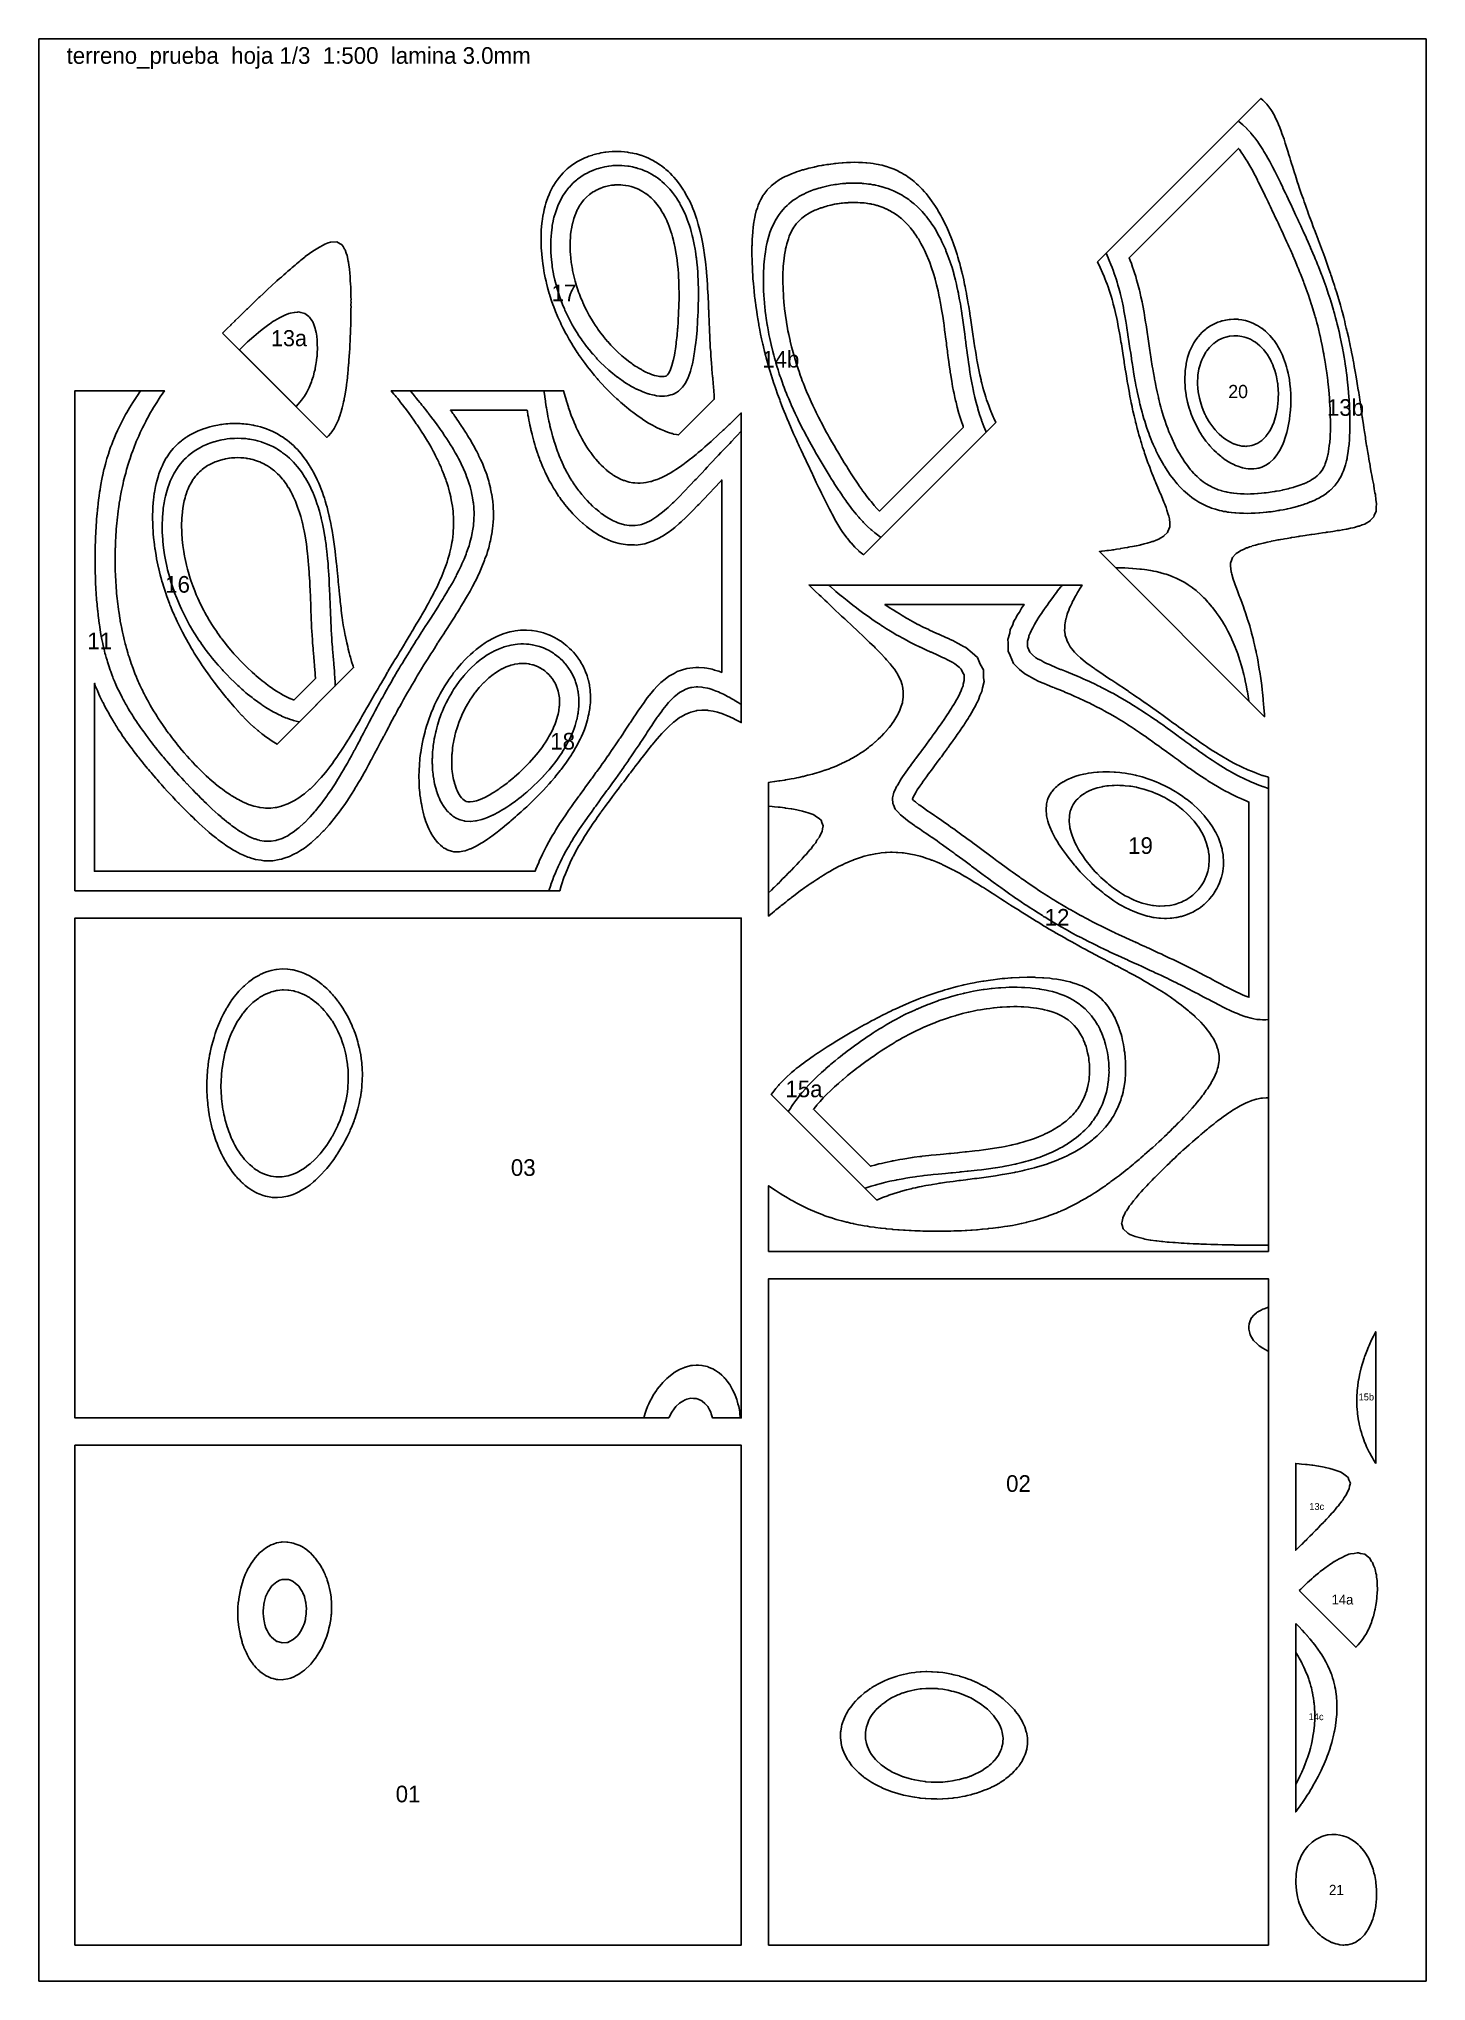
# Model space of a CAD drawing. Header units: millimetres. Extents: x 0 to 500, y 0 to 700.
import ezdxf
from ezdxf.enums import TextEntityAlignment as Align

# ---------------------------------------------------------------- set-up
doc = ezdxf.new("R2010")
doc.units = ezdxf.units.MM
for name, color, linetype in [('CORTE', 1, 'Continuous'), ('GRABADO', 5, 'Continuous'), ('HOJA', 8, 'Continuous')]:
    doc.layers.add(name, color=color, linetype=linetype)

msp = doc.modelspace()

# ---------------------------------------------------------------- texts
at = {"layer": 'GRABADO'}
for s, height, p in [('17', 6, (189.28, 608.46)), ('13a', 5.785, (90.15, 592.13)), ('14b', 6, (267.4, 584.54)), ('20', 4.779, (432.23, 572.9)), ('13b', 6, (470.92, 567.14)), ('16', 6, (50, 503.4)), ('11', 6, (21.93, 483.03)), ('18', 6, (188.78, 446.87)), ('19', 6, (397.04, 409.25)), ('12', 6, (366.96, 383.41)), ('15a', 6, (275.76, 321.56)), ('03', 6, (174.58, 293.22)), ('15b', 2.5, (478.44, 210.54)), ('02', 6, (353.07, 179.34)), ('13c', 2.5, (460.57, 171.06)), ('14a', 3.519, (469.83, 137.52)), ('14c', 2.5, (460.34, 95.31)), ('01', 6, (133.07, 67.45)), ('21', 3.641, (467.66, 32.89))]:
    msp.add_text(s, height=height, dxfattribs=at).set_placement(p, align=Align.MIDDLE_CENTER)
at = {"layer": 'HOJA'}
msp.add_text('terreno_prueba  hoja 1/3  1:500  lamina 3.0mm', height=6, dxfattribs=at).set_placement((10, 691))

# ---------------------------------------------------------------- linework, layer by layer
at = {"layer": 'CORTE'}
for points in [[(441.1, 677.91), (441.98, 677.08), (442.54, 676.44), (443.31, 675.53), (443.97, 674.57), (444.47, 673.83), (445.41, 672.14), (445.49, 671.98), (445.63, 671.68), (446.43, 670.06), (446.84, 669.08), (447.27, 668.03), (447.73, 666.72), (448.04, 665.94), (448.28, 665.28), (448.78, 663.82), (449.22, 662.37), (449.48, 661.65), (449.71, 660.92), (450.16, 659.47), (450.52, 658.22), (450.84, 657.29), (451.15, 656.29), (451.51, 655.1), (451.8, 654.09), (452.19, 652.92), (452.58, 651.69), (452.87, 650.74), (453.12, 649.92), (453.57, 648.58), (454.02, 647.25), (454.28, 646.43), (454.52, 645.66), (455.01, 644.3), (455.45, 643.03), (455.74, 642.17), (456.03, 641.3), (456.49, 640.06), (456.88, 638.99), (457.25, 637.96), (457.64, 636.84), (458.01, 635.87), (458.32, 635.07), (458.79, 633.78), (459.33, 632.31), (459.56, 631.7), (459.75, 631.21), (460.35, 629.62), (461.04, 627.74), (461.12, 627.53), (461.18, 627.37), (461.9, 625.45), (462.62, 623.51), (462.67, 623.36), (462.73, 623.2), (463.44, 621.27), (464.05, 619.56), (464.19, 619.16), (464.33, 618.74), (464.94, 617.05), (465.49, 615.45), (465.67, 614.91), (465.84, 614.38), (466.38, 612.77), (466.92, 611.11), (467.08, 610.61), (467.23, 610.14), (467.77, 608.43), (468.35, 606.47), (468.43, 606.23), (468.49, 606.03), (469.07, 604.01), (469.62, 602.04), (469.69, 601.78), (469.79, 601.41), (470.3, 599.52), (470.64, 598.17), (470.87, 597.23), (471.23, 595.78), (471.43, 594.93), (471.56, 594.4), (471.97, 592.6), (472.39, 590.71), (472.48, 590.26), (472.66, 589.38), (472.98, 587.89), (473.14, 587.11), (473.45, 585.5), (473.82, 583.58), (473.9, 583.09), (474.1, 581.96), (474.34, 580.67), (474.44, 580.1), (474.75, 578.22), (475.02, 576.67), (475.16, 575.77), (475.54, 573.36), (475.55, 573.3), (475.56, 573.28), (475.93, 570.82), (476.08, 569.9), (476.3, 568.32), (476.58, 566.55), (476.67, 565.83), (476.99, 563.71), (477.04, 563.35), (477.06, 563.22), (477.4, 560.85), (477.57, 559.85), (477.77, 558.36), (478.08, 556.49), (478.15, 555.88), (478.43, 554.17), (478.55, 553.42), (478.62, 553.11), (478.94, 550.95), (479.2, 549.67), (479.36, 548.51), (479.79, 546.23), (479.81, 546.09), (479.87, 545.75), (480.24, 543.67), (480.47, 542.7), (480.68, 541.25), (481.11, 539.21), (481.14, 538.85), (481.31, 537.85), (481.55, 536.4), (481.71, 535.76), (481.87, 533.85), (482.06, 532.54), (481.95, 531.06), (481.93, 529.8), (481.32, 528.23), (481.14, 527.71), (479.88, 526.37), (479.75, 526.21), (478.43, 525.47), (477.94, 525.14), (476.99, 524.84), (475.84, 524.38), (475.55, 524.33), (475.13, 524.22), (474.13, 523.95), (473.58, 523.77), (472.7, 523.63), (471.39, 523.35), (471.27, 523.32), (471.2, 523.3), (469.84, 523.07), (468.78, 522.86), (468.41, 522.82), (467.93, 522.75), (466.99, 522.59), (466.32, 522.47), (465.55, 522.37), (464.55, 522.23), (464.13, 522.16), (463.83, 522.11), (462.7, 521.94), (461.34, 521.75), (461.27, 521.74), (461.19, 521.73), (459.84, 521.52), (458.85, 521.38), (458.42, 521.32), (457.84, 521.24), (456.99, 521.1), (456.37, 521.01), (455.56, 520.88), (454.47, 520.73), (454.13, 520.67), (453.89, 520.64), (452.71, 520.43), (451.43, 520.25), (451.28, 520.22), (451.06, 520.18), (449.85, 519.95), (449, 519.83), (448.43, 519.7), (447.59, 519.57), (447, 519.45), (446.59, 519.39), (445.57, 519.15), (444.2, 518.93), (444.15, 518.91), (444.05, 518.89), (442.72, 518.56), (441.86, 518.42), (441.29, 518.24), (440.34, 518.04), (439.86, 517.91), (439.56, 517.86), (438.44, 517.48), (437.34, 517.24), (437.02, 517.09), (436.32, 516.87), (435.58, 516.6), (435.21, 516.52), (434.17, 515.97), (433.24, 515.65), (432.75, 515.26), (431.51, 514.56), (431.34, 514.32), (430.16, 513.09), (429.93, 512.3), (429.44, 510.99), (429.48, 510.06), (429.67, 507.93), (429.79, 507.53), (429.94, 507.08), (430.45, 505.32), (430.87, 503.89), (431.16, 503.19), (431.37, 502.66), (431.95, 501.12), (432.59, 499.32), (432.72, 499.02), (432.8, 498.81), (433.52, 496.96), (434.24, 494.92), (434.26, 494.84), (434.28, 494.77), (435.02, 492.74), (435.67, 490.69), (435.71, 490.57), (435.74, 490.46), (436.4, 488.4), (436.94, 486.41), (437.02, 486.16), (437.11, 485.84), (437.63, 483.9), (437.93, 482.56), (438.18, 481.59), (438.54, 479.94), (438.7, 479.24), (438.76, 478.88), (439.18, 476.87), (439.44, 475.35), (439.62, 474.44), (439.98, 472.16), (440.01, 471.98), (440.02, 471.91), (440.39, 469.49), (440.49, 468.58), (440.72, 466.96), (440.9, 465.33), (441.02, 464.4), (441.24, 462.13), (441.28, 461.8), (441.43, 460.11), (441.51, 459.17), (441.53, 458.99), (441.72, 456.52), (441.77, 455.71), (382.27, 515.21), (382.71, 515.28), (383.12, 515.34), (384.14, 515.47), (384.94, 515.56), (385.57, 515.66), (386.42, 515.78), (387, 515.86), (387.45, 515.9), (388.42, 516.08), (389.77, 516.26), (389.86, 516.28), (389.92, 516.28), (391.28, 516.53), (392.37, 516.68), (392.7, 516.76), (393.22, 516.87), (394.14, 517.04), (394.78, 517.12), (395.56, 517.33), (396.79, 517.57), (396.99, 517.61), (397.13, 517.63), (398.41, 517.99), (399.41, 518.19), (399.83, 518.36), (400.69, 518.62), (401.27, 518.79), (401.6, 518.86), (402.69, 519.37), (403.63, 519.66), (404.1, 520.02), (405.41, 520.71), (405.51, 520.84), (406.83, 522.11), (406.92, 522.41), (407.65, 524.1), (407.61, 525.51), (407.5, 527.07), (407.23, 527.97), (406.91, 528.94), (406.56, 530.17), (406.27, 531.15), (405.8, 532.25), (405.48, 532.98), (404.97, 534.29), (404.33, 535.94), (404.15, 536.32), (404.05, 536.53), (403.28, 538.32), (402.61, 539.93), (402.45, 540.35), (402.27, 540.85), (401.62, 542.37), (401.18, 543.46), (400.81, 544.43), (400.4, 545.58), (400.02, 546.5), (399.75, 547.24), (399.26, 548.6), (398.77, 550.05), (398.53, 550.73), (398.31, 551.36), (397.81, 552.88), (397.39, 554.29), (397.14, 555.06), (396.88, 555.95), (396.49, 557.28), (396.22, 558.32), (395.87, 559.52), (395.44, 561.22), (395.29, 561.8), (395.21, 562.18), (394.74, 564.11), (394.34, 565.9), (394.21, 566.45), (394, 567.45), (393.72, 568.81), (393.58, 569.51), (393.25, 571.2), (392.91, 573.04), (392.8, 573.62), (392.56, 574.99), (392.38, 576.06), (392.3, 576.5), (391.97, 578.51), (391.74, 579.91), (391.57, 580.97), (391.21, 583.3), (391.19, 583.45), (391.12, 583.85), (390.8, 585.92), (390.68, 586.68), (390.41, 588.39), (390.14, 590.08), (390.01, 590.85), (389.68, 592.8), (389.6, 593.3), (389.56, 593.5), (389.16, 595.72), (388.91, 597.01), (388.7, 598.12), (388.24, 600.25), (388.2, 600.47), (388.17, 600.6), (387.66, 602.8), (387.25, 604.36), (387.08, 605.07), (386.81, 606.01), (386.45, 607.3), (386.11, 608.36), (385.77, 609.48), (385.38, 610.6), (385.03, 611.6), (384.61, 612.71), (384.25, 613.67), (383.94, 614.4), (383.41, 615.69), (382.52, 617.65), (382.51, 617.65), (382.51, 617.65), (381.56, 619.62), (440.44, 678.51), (441.1, 677.91)], [(229.8, 557.35), (228.79, 557.58), (228.36, 557.71), (228.14, 557.78), (226.93, 558.16), (226, 558.51), (225.5, 558.69), (224.35, 559.17), (224.07, 559.29), (223.96, 559.34), (222.64, 559.98), (222.05, 560.29), (221.21, 560.72), (220.2, 561.31), (219.77, 561.54), (218.41, 562.38), (218.34, 562.42), (218.04, 562.62), (216.91, 563.36), (216.69, 563.53), (215.48, 564.36), (215.02, 564.72), (214.05, 565.42), (213.39, 565.96), (212.62, 566.54), (211.8, 567.23), (211.19, 567.72), (210.25, 568.54), (209.76, 568.95), (208.74, 569.89), (208.32, 570.24), (207.26, 571.27), (206.89, 571.59), (205.81, 572.68), (205.46, 573), (204.39, 574.12), (204.03, 574.48), (203, 575.6), (202.6, 576.01), (201.64, 577.1), (201.17, 577.62), (200.31, 578.64), (199.74, 579.3), (199.02, 580.2), (198.3, 581.07), (197.75, 581.8), (196.87, 582.94), (196.52, 583.43), (195.44, 584.92), (195.32, 585.1), (194.79, 585.86), (194.15, 586.79), (194.01, 587.01), (193.03, 588.53), (192.58, 589.24), (191.93, 590.3), (191.14, 591.64), (190.88, 592.11), (190.24, 593.27), (189.87, 593.96), (189.71, 594.25), (188.89, 595.85), (188.28, 597.11), (187.96, 597.78), (187.45, 598.92), (187.07, 599.75), (186.84, 600.3), (186.23, 601.78), (185.47, 603.75), (185.44, 603.84), (185.41, 603.93), (184.7, 605.97), (184.04, 608.04), (184.01, 608.14), (183.97, 608.26), (183.38, 610.37), (182.97, 611.96), (182.8, 612.66), (182.53, 613.91), (182.3, 615.02), (182.18, 615.61), (181.86, 617.45), (181.62, 619.02), (181.5, 619.95), (181.25, 622.25), (181.23, 622.54), (181.09, 624.65), (181.05, 625.23), (181.05, 625.3), (181, 628.04), (181, 628.21), (181.08, 630.63), (181.09, 630.97), (181.1, 631), (181.32, 633.6), (181.4, 634.17), (181.67, 636.11), (181.97, 637.61), (182.15, 638.49), (182.5, 639.81), (182.75, 640.74), (183.02, 641.51), (183.47, 642.88), (183.93, 643.96), (184.32, 644.89), (185.17, 646.54), (185.29, 646.78), (185.35, 646.88), (186.39, 648.55), (186.78, 649.09), (187.6, 650.19), (188.21, 650.89), (188.95, 651.71), (189.64, 652.38), (190.42, 653.1), (191.07, 653.64), (192.01, 654.37), (192.51, 654.71), (193.73, 655.51), (193.94, 655.63), (194.64, 656), (195.37, 656.41), (195.58, 656.52), (196.8, 657.08), (197.56, 657.4), (198.23, 657.66), (199.62, 658.12), (199.66, 658.13), (199.68, 658.14), (201.09, 658.54), (201.95, 658.73), (202.52, 658.86), (203.36, 658.99), (203.96, 659.1), (204.39, 659.15), (205.39, 659.28), (206.59, 659.35), (206.82, 659.37), (207.02, 659.38), (208.25, 659.41), (209.48, 659.37), (209.68, 659.37), (209.91, 659.35), (211.11, 659.27), (212.11, 659.14), (212.55, 659.09), (213.14, 658.97), (213.98, 658.83), (214.54, 658.7), (215.41, 658.5), (216.79, 658.09), (216.84, 658.07), (216.94, 658.04), (218.28, 657.57), (218.89, 657.31), (219.71, 656.97), (220.85, 656.41), (221.14, 656.26), (222.17, 655.67), (222.58, 655.44), (222.69, 655.37), (224.01, 654.5), (224.4, 654.22), (225.44, 653.42), (226, 652.95), (226.88, 652.18), (227.5, 651.58), (228.31, 650.76), (228.9, 650.12), (229.74, 649.13), (230.21, 648.55), (231.18, 647.25), (231.42, 646.9), (232.33, 645.51), (232.55, 645.17), (232.61, 645.07), (233.6, 643.35), (234.05, 642.48), (234.57, 641.45), (235.42, 639.57), (235.46, 639.48), (235.48, 639.41), (236.27, 637.42), (236.92, 635.57), (237.01, 635.3), (237.09, 635.03), (237.68, 633.1), (238.23, 631.04), (238.28, 630.85), (238.35, 630.53), (238.81, 628.52), (239.05, 627.37), (239.29, 626.12), (239.67, 623.89), (239.7, 623.68), (239.79, 623.04), (240.06, 621.17), (240.14, 620.57), (240.36, 618.61), (240.49, 617.36), (240.62, 616.01), (240.77, 614.23), (240.83, 613.36), (240.99, 611.15), (241.01, 610.68), (241.16, 608.13), (241.17, 607.97), (241.25, 606.35), (241.3, 605.24), (241.31, 605.14), (241.41, 602.49), (241.43, 602.16), (241.51, 599.74), (241.55, 599.19), (241.62, 596.98), (241.67, 596.22), (241.73, 594.24), (241.8, 593.23), (241.86, 591.5), (241.96, 590.22), (242.01, 588.79), (242.14, 587.19), (242.18, 586.11), (242.35, 584.12), (242.38, 583.45), (242.6, 581.02), (242.61, 580.81), (242.71, 579.62), (242.83, 578.18), (242.87, 577.9), (243.05, 575.54), (243.15, 574.77), (243.25, 572.88), (243.38, 571.69), (243.4, 570.13), (230.5, 557.23), (229.8, 557.35)], [(392.95, 621.12), (393.33, 620.14), (393.77, 619), (394.2, 617.74), (394.56, 616.73), (394.9, 615.66), (395.33, 614.32), (395.64, 613.18), (396, 611.96), (396.44, 610.24), (396.64, 609.46), (396.75, 608.95), (397.21, 607.02), (397.59, 605.18), (397.73, 604.55), (397.97, 603.25), (398.22, 601.97), (398.31, 601.39), (398.66, 599.47), (398.9, 597.9), (399.06, 596.96), (399.45, 594.41), (399.46, 594.34), (399.83, 591.89), (399.95, 591.05), (400.19, 589.4), (400.43, 587.73), (400.55, 586.93), (400.9, 584.61), (400.93, 584.42), (401.3, 582.05), (401.46, 581.1), (401.7, 579.67), (402.05, 577.73), (402.12, 577.33), (402.29, 576.42), (402.56, 575.04), (402.7, 574.39), (403.03, 572.78), (403.48, 570.84), (403.54, 570.56), (403.65, 570.1), (404.07, 568.44), (404.38, 567.3), (404.65, 566.3), (405.01, 565.08), (405.24, 564.31), (405.48, 563.58), (405.9, 562.25), (406.33, 561.01), (406.56, 560.38), (406.89, 559.54), (407.31, 558.39), (407.63, 557.61), (408.04, 556.64), (408.81, 554.97), (408.91, 554.72), (408.92, 554.71), (409.71, 553.08), (410.2, 552.13), (410.55, 551.51), (411.45, 549.97), (411.59, 549.75), (412.53, 548.24), (412.71, 547.96), (413.49, 546.84), (413.93, 546.23), (414.5, 545.51), (415.12, 544.73), (415.55, 544.24), (416.3, 543.41), (416.66, 543.04), (417.45, 542.25), (417.82, 541.91), (418.57, 541.23), (419.05, 540.86), (419.68, 540.35), (420.36, 539.89), (420.76, 539.6), (421.75, 539.02), (421.82, 538.98), (422.49, 538.64), (422.91, 538.41), (423.96, 537.89), (424.51, 537.7), (425, 537.49), (426.11, 537.17), (426.25, 537.13), (427.22, 536.82), (427.9, 536.7), (428.28, 536.6), (429, 536.51), (429.53, 536.39), (429.79, 536.36), (430.63, 536.22), (431.78, 536.15), (431.9, 536.13), (431.91, 536.13), (433.04, 536.01), (434.2, 536.02), (434.4, 536.01), (435.52, 535.96), (436.68, 536.02), (436.9, 536.02), (438.05, 536.03), (439.23, 536.14), (439.34, 536.15), (439.46, 536.16), (440.62, 536.22), (441.56, 536.35), (441.9, 536.37), (442.35, 536.44), (443.22, 536.52), (443.84, 536.63), (444.48, 536.7), (445.44, 536.88), (445.85, 536.94), (446.06, 536.98), (447.09, 537.15), (448.24, 537.4), (448.28, 537.41), (448.52, 537.47), (449.7, 537.71), (450.31, 537.87), (450.86, 538.01), (452.08, 538.36), (452.31, 538.42), (453.44, 538.76), (454.12, 538.99), (454.5, 539.13), (455.79, 539.64), (455.91, 539.68), (457, 540.15), (457.37, 540.33), (457.94, 540.63), (458.71, 541.06), (458.84, 541.14), (459.86, 541.82), (460.72, 542.53), (460.89, 542.67), (461.71, 543.52), (462.48, 544.51), (463.12, 545.58), (463.47, 546.38), (463.66, 546.81), (463.9, 547.59), (464.22, 548.47), (464.49, 549.6), (464.61, 550.1), (464.65, 550.38), (464.98, 552.2), (465.1, 553.43), (465.24, 554.48), (465.35, 556.32), (465.41, 556.9), (465.48, 559.09), (465.5, 559.44), (465.5, 561.77), (465.51, 562.08), (465.46, 564.4), (465.46, 564.81), (465.36, 566.98), (465.34, 567.61), (465.21, 569.52), (465.16, 570.49), (465.02, 572.01), (464.91, 573.44), (464.79, 574.48), (464.59, 576.48), (464.53, 576.91), (464.3, 578.75), (464.21, 579.51), (464.2, 579.63), (463.87, 581.85), (463.73, 582.81), (463.51, 584.16), (463.18, 586.09), (463.11, 586.45), (462.93, 587.37), (462.66, 588.83), (462.53, 589.45), (462.19, 591.05), (461.77, 592.96), (461.7, 593.25), (461.57, 593.81), (461.16, 595.49), (460.9, 596.54), (460.61, 597.64), (460.18, 599.19), (460.02, 599.8), (459.89, 600.25), (459.4, 601.91), (458.81, 603.84), (458.76, 603.99), (458.72, 604.13), (458.09, 606.06), (457.44, 607.98), (457.41, 608.08), (457.36, 608.21), (456.68, 610.13), (456.07, 611.78), (455.95, 612.1), (455.78, 612.54), (455.17, 614.14), (454.69, 615.35), (454.4, 616.07), (453.96, 617.13), (453.57, 618.11), (453.3, 618.75), (452.77, 620.01), (451.92, 621.97), (451.9, 622.03), (451.06, 623.93), (450.52, 625.17), (450.23, 625.79), (449.67, 626.99), (449.29, 627.85), (449.09, 628.31), (448.44, 629.71), (447.7, 631.3), (447.58, 631.56), (447.27, 632.2), (446.61, 633.64), (446.26, 634.41), (445.74, 635.49), (444.84, 637.39), (444.78, 637.52), (443.88, 639.43), (443.41, 640.44), (443.01, 641.27), (442.17, 643), (442.01, 643.35), (441.96, 643.45), (441.14, 645.17), (440.59, 646.32), (440.26, 646.96), (439.5, 648.46), (439.26, 648.98), (439.17, 649.16), (438.37, 650.72), (437.82, 651.78), (437.48, 652.42), (436.48, 654.21), (436.46, 654.25), (435.51, 655.88), (435.19, 656.42), (434.57, 657.4), (433.92, 658.37), (433.59, 658.84), (432.68, 660.07), (432.57, 660.21), (432.33, 660.5), (392.95, 621.12)], [(296.98, 514.23), (295.59, 515.41), (295.54, 515.45), (294.13, 516.82), (294.11, 516.84), (292.75, 518.31), (292.68, 518.4), (291.46, 519.88), (291.24, 520.16), (290.24, 521.53), (289.81, 522.14), (289.08, 523.23), (288.38, 524.34), (287.98, 525), (286.94, 526.79), (286.93, 526.81), (286.9, 526.87), (285.91, 528.65), (285.51, 529.38), (284.92, 530.52), (284.08, 532.17), (283.96, 532.42), (283.73, 532.89), (283, 534.33), (282.65, 535.04), (282.06, 536.25), (281.21, 538.03), (281.14, 538.19), (281.01, 538.46), (280.21, 540.12), (279.78, 541), (279.29, 542.06), (278.43, 543.9), (278.38, 544.01), (278.35, 544.06), (277.46, 545.95), (276.92, 547.07), (276.54, 547.89), (275.91, 549.27), (275.63, 549.84), (275.48, 550.15), (274.72, 551.8), (274.05, 553.25), (273.82, 553.76), (273.47, 554.57), (272.93, 555.72), (272.62, 556.4), (272.04, 557.7), (271.19, 559.66), (271.17, 559.69), (271.16, 559.73), (270.31, 561.68), (269.75, 563), (269.46, 563.7), (269.08, 564.66), (268.63, 565.73), (268.32, 566.51), (267.82, 567.78), (267.21, 569.39), (267.03, 569.85), (266.89, 570.22), (266.25, 571.94), (265.57, 573.88), (265.51, 574.05), (265.45, 574.21), (264.78, 576.18), (264.14, 578.16), (264.08, 578.35), (264.02, 578.55), (263.41, 580.53), (262.91, 582.25), (262.76, 582.75), (262.58, 583.41), (262.14, 585), (261.84, 586.17), (261.56, 587.27), (261.14, 588.99), (261, 589.58), (260.92, 589.94), (260.48, 591.92), (260.12, 593.59), (259.99, 594.29), (259.71, 595.76), (259.53, 596.69), (259.45, 597.12), (259.11, 599.13), (258.87, 600.56), (258.71, 601.6), (258.38, 603.9), (258.36, 604.1), (258.26, 604.84), (258.04, 606.64), (257.97, 607.16), (257.76, 609.23), (257.64, 610.35), (257.52, 611.85), (257.37, 613.46), (257.32, 614.51), (257.18, 616.51), (257.16, 617.22), (257.06, 619.49), (257.06, 619.97), (257, 622.4), (257.01, 622.79), (257.02, 625.23), (257.05, 625.69), (257.11, 627.99), (257.18, 628.68), (257.3, 630.66), (257.46, 631.83), (257.6, 633.22), (257.96, 635.19), (258.02, 635.65), (258.22, 636.48), (258.58, 637.96), (258.97, 639.06), (259.29, 640.11), (259.65, 640.91), (260.17, 642.09), (261.08, 643.61), (261.24, 643.88), (262.34, 645.31), (262.48, 645.5), (262.51, 645.53), (263.9, 646.95), (263.94, 646.99), (264.36, 647.33), (265.37, 648.16), (265.47, 648.24), (266.8, 649.14), (267.18, 649.39), (268.24, 649.98), (269.04, 650.4), (269.67, 650.69), (271.02, 651.27), (271.1, 651.31), (271.26, 651.36), (272.53, 651.87), (273.09, 652.07), (273.96, 652.36), (275.26, 652.75), (275.39, 652.79), (275.61, 652.84), (276.82, 653.2), (277.5, 653.37), (278.25, 653.56), (279.43, 653.8), (279.67, 653.86), (279.83, 653.89), (281.1, 654.18), (282.22, 654.36), (282.53, 654.42), (282.97, 654.48), (283.96, 654.66), (284.68, 654.75), (285.39, 654.87), (286.31, 654.96), (286.82, 655.03), (287.22, 655.07), (288.25, 655.2), (289.48, 655.27), (289.68, 655.29), (289.85, 655.29), (291.11, 655.41), (292.5, 655.42), (292.54, 655.43), (292.57, 655.43), (293.97, 655.5), (295.38, 655.43), (295.4, 655.43), (295.42, 655.43), (296.83, 655.43), (298.11, 655.3), (298.26, 655.3), (298.44, 655.27), (299.69, 655.2), (300.7, 655.02), (301.12, 654.98), (301.72, 654.84), (302.55, 654.74), (303.13, 654.59), (303.99, 654.43), (305.4, 653.99), (305.42, 653.98), (305.46, 653.97), (306.85, 653.57), (307.55, 653.27), (308.28, 653.01), (309.54, 652.4), (309.72, 652.32), (310.29, 652), (311.15, 651.57), (311.42, 651.4), (312.58, 650.72), (313.17, 650.29), (314.02, 649.72), (314.82, 649.07), (315.45, 648.58), (316.36, 647.75), (316.88, 647.29), (317.82, 646.34), (318.32, 645.85), (319.2, 644.85), (319.75, 644.23), (320.5, 643.29), (321.18, 642.42), (321.74, 641.66), (322.62, 640.4), (322.9, 639.96), (323.83, 638.46), (324, 638.2), (324.05, 638.12), (325.06, 636.39), (325.48, 635.62), (326.06, 634.52), (326.92, 632.75), (326.99, 632.59), (327.11, 632.33), (327.89, 630.63), (328.35, 629.52), (328.73, 628.6), (329.17, 627.41), (329.52, 626.53), (329.78, 625.77), (330.26, 624.41), (330.7, 623.03), (330.96, 622.24), (331.22, 621.36), (331.61, 620.04), (331.89, 618.98), (332.22, 617.78), (332.66, 616.03), (332.79, 615.49), (332.87, 615.15), (333.32, 613.16), (333.67, 611.49), (333.82, 610.79), (334.1, 609.35), (334.28, 608.39), (334.36, 607.95), (334.71, 605.97), (334.96, 604.5), (335.12, 603.51), (335.5, 601.1), (335.51, 601.04), (335.54, 600.88), (335.89, 598.56), (336.01, 597.74), (336.25, 596.06), (336.5, 594.4), (336.62, 593.57), (336.98, 591.14), (336.99, 591.08), (336.99, 591.06), (337.36, 588.6), (337.52, 587.67), (337.76, 586.13), (338.1, 584.24), (338.19, 583.7), (338.42, 582.51), (338.65, 581.3), (338.78, 580.72), (339.14, 578.93), (339.58, 577.06), (339.68, 576.62), (339.85, 575.95), (340.26, 574.34), (340.6, 573.19), (340.9, 572.12), (341.29, 570.9), (341.59, 569.95), (341.92, 569.02), (342.33, 567.83), (342.72, 566.81), (343.12, 565.77), (343.72, 564.38), (343.97, 563.76), (344.15, 563.35), (344.88, 561.74), (297.19, 514.05), (296.98, 514.23)], [(211.77, 584.43), (212.47, 583.87), (212.5, 583.85), (213.72, 582.95), (213.98, 582.78), (214.97, 582.09), (215.53, 581.76), (216.22, 581.3), (217.15, 580.8), (217.48, 580.59), (218.56, 580.04), (219.57, 579.57), (220.05, 579.4), (220.8, 579.08), (221.94, 578.71), (222.02, 578.68), (222.61, 578.52), (223.17, 578.44), (223.78, 578.31), (224.15, 578.27), (224.35, 578.28), (225.2, 578.27), (225.33, 578.28), (225.92, 578.46), (226.04, 578.49), (226.25, 578.61), (226.43, 578.76), (226.62, 578.96), (226.93, 579.39), (227.05, 579.57), (227.67, 580.87), (228.16, 582.24), (228.63, 584.03), (228.69, 584.23), (228.72, 584.38), (229.05, 585.98), (229.17, 586.81), (229.44, 588.29), (229.65, 590.05), (229.75, 590.7), (230.01, 593.12), (230.22, 595.44), (230.24, 595.88), (230.41, 598.02), (230.44, 598.87), (230.56, 600.64), (230.59, 601.78), (230.66, 603.29), (230.68, 604.63), (230.72, 605.96), (230.72, 607.4), (230.73, 608.67), (230.7, 610.09), (230.68, 611.41), (230.62, 612.7), (230.56, 614.21), (230.49, 615.23), (230.36, 617.08), (230.3, 617.67), (230.05, 620.04), (230.01, 620.32), (229.71, 622.41), (229.61, 623.01), (229.33, 624.57), (228.98, 626.28), (228.89, 626.65), (228.72, 627.35), (228.37, 628.69), (228.1, 629.61), (227.8, 630.59), (227.46, 631.59), (227.17, 632.4), (226.77, 633.39), (226.47, 634.13), (226.28, 634.54), (225.72, 635.73), (225.03, 637.02), (224.92, 637.22), (224.35, 638.16), (224.02, 638.7), (224.01, 638.7), (223.09, 639.99), (222.87, 640.28), (222.12, 641.19), (221.77, 641.58), (221.08, 642.3), (220.7, 642.66), (219.97, 643.31), (219.67, 643.56), (218.78, 644.24), (218.66, 644.32), (217.58, 645.02), (216.52, 645.6), (216.34, 645.69), (215.55, 646.05), (214.8, 646.34), (214.57, 646.43), (213.84, 646.66), (213.5, 646.76), (213.44, 646.78), (212.52, 647.01), (211.51, 647.19), (211.5, 647.19), (211.42, 647.2), (210.48, 647.32), (209.73, 647.36), (209.43, 647.38), (209.14, 647.38), (208.45, 647.38), (207.65, 647.34), (207.35, 647.32), (207.19, 647.31), (206.39, 647.21), (205.33, 647.03), (204.3, 646.79), (203.69, 646.61), (203.38, 646.51), (202.31, 646.12), (202.23, 646.09), (201.24, 645.64), (200.88, 645.46), (200.33, 645.15), (199.6, 644.71), (199.42, 644.58), (198.46, 643.88), (197.43, 642.98), (196.47, 641.97), (195.59, 640.87), (195.47, 640.69), (194.79, 639.66), (194.36, 638.87), (194.07, 638.34), (193.49, 637.02), (193.4, 636.84), (193.38, 636.77), (192.83, 635.23), (192.41, 633.72), (192.35, 633.47), (192.22, 632.87), (191.95, 631.55), (191.88, 631.05), (191.67, 629.48), (191.58, 628.27), (191.51, 627.25), (191.48, 625.73), (191.48, 624.85), (191.54, 623.34), (191.6, 622.26), (191.71, 621.06), (191.9, 619.44), (191.98, 618.88), (192.29, 617.04), (192.37, 616.6), (192.38, 616.54), (192.81, 614.59), (193.16, 613.15), (193.31, 612.61), (193.53, 611.85), (193.91, 610.61), (194.26, 609.54), (194.54, 608.74), (194.81, 608.03), (195.24, 606.89), (195.88, 605.36), (196, 605.08), (196.06, 604.96), (196.8, 603.35), (197.38, 602.2), (197.64, 601.68), (198.37, 600.34), (198.57, 599.97), (198.61, 599.91), (199.51, 598.39), (199.91, 597.76), (200.49, 596.86), (201.19, 595.81), (201.5, 595.38), (202.47, 594.04), (202.55, 593.94), (203.64, 592.55), (203.74, 592.42), (204.94, 590.98), (205.01, 590.9), (206.14, 589.65), (206.29, 589.49), (207.39, 588.36), (207.56, 588.17), (208.68, 587.1), (208.83, 586.95), (210.01, 585.89), (210.11, 585.8), (211.36, 584.74), (211.77, 584.43)], [(333.24, 560.01), (333.18, 560.17), (333.1, 560.43), (332.41, 562.42), (331.74, 564.65), (331.67, 564.88), (331.63, 565.02), (331.01, 567.23), (330.58, 569.02), (330.41, 569.65), (330.17, 570.76), (329.84, 572.24), (329.69, 573.03), (329.34, 574.72), (329.02, 576.64), (328.9, 577.25), (328.65, 578.82), (328.48, 579.9), (328.43, 580.3), (328.1, 582.44), (327.95, 583.66), (327.76, 584.99), (327.51, 586.97), (327.43, 587.54), (327.18, 589.54), (327.1, 590.16), (327.08, 590.31), (326.78, 592.66), (326.67, 593.54), (326.46, 595.13), (326.24, 596.77), (326.12, 597.58), (325.76, 600.06), (325.38, 602.4), (325.23, 603.27), (324.98, 604.71), (324.61, 606.65), (324.54, 606.98), (324.39, 607.68), (324.07, 609.2), (323.88, 610.01), (323.56, 611.36), (323.03, 613.36), (323.01, 613.43), (323, 613.48), (322.42, 615.48), (321.78, 617.44), (321.77, 617.49), (321.76, 617.5), (321.11, 619.36), (320.43, 621.07), (320.4, 621.13), (320.31, 621.35), (319.6, 622.98), (319.19, 623.86), (318.82, 624.62), (317.93, 626.28), (317.01, 627.87), (316.73, 628.31), (316.09, 629.29), (315.51, 630.11), (315.12, 630.65), (314.32, 631.67), (314.1, 631.93), (313.15, 633.01), (313.03, 633.14), (312.01, 634.18), (311.89, 634.29), (310.88, 635.21), (310.69, 635.36), (309.78, 636.11), (309.42, 636.37), (308.68, 636.9), (308.05, 637.29), (307.6, 637.59), (306.59, 638.14), (306.52, 638.18), (305.91, 638.46), (305.37, 638.73), (305.3, 638.76), (304.29, 639.21), (303.61, 639.44), (303.21, 639.6), (302.23, 639.88), (302.06, 639.94), (302.05, 639.94), (300.95, 640.25), (300.07, 640.42), (299.83, 640.48), (299.4, 640.54), (298.66, 640.68), (298.17, 640.74), (297.51, 640.84), (296.66, 640.89), (296.33, 640.93), (296.07, 640.94), (295.14, 641.01), (294.16, 641.01), (293.97, 641.02), (293.77, 641.01), (292.75, 641.02), (291.82, 640.96), (291.58, 640.95), (291.24, 640.92), (290.32, 640.87), (289.62, 640.78), (289.16, 640.74), (288.46, 640.62), (287.86, 640.55), (287.52, 640.49), (286.72, 640.36), (285.45, 640.08), (285.42, 640.07), (284.27, 639.81), (283.58, 639.61), (283.18, 639.5), (282.14, 639.15), (281.81, 639.05), (280.75, 638.67), (280.14, 638.42), (279.73, 638.24), (278.67, 637.74), (278.46, 637.62), (277.34, 637.02), (277.25, 636.97), (276.38, 636.41), (275.99, 636.15), (275.42, 635.71), (274.87, 635.26), (274.47, 634.89), (273.86, 634.31), (273.49, 633.89), (272.96, 633.29), (272.48, 632.62), (272.16, 632.17), (271.44, 630.94), (271.29, 630.62), (270.71, 629.44), (270.47, 628.83), (270.13, 627.95), (269.82, 626.87), (269.58, 626.12), (269.33, 625.08), (269.15, 624.32), (269.09, 623.91), (268.76, 622.21), (268.6, 620.81), (268.48, 619.97), (268.31, 617.91), (268.28, 617.6), (268.17, 615.15), (268.17, 615.13), (268.14, 612.57), (268.21, 609.95), (268.21, 609.87), (268.34, 607.47), (268.36, 607.09), (268.53, 605.04), (268.61, 604.19), (268.78, 602.66), (268.96, 601.17), (269.08, 600.33), (269.42, 598.02), (269.45, 597.84), (269.84, 595.65), (270, 594.78), (270.28, 593.45), (270.73, 591.34), (270.75, 591.27), (270.8, 591.05), (271.29, 589.06), (271.61, 587.8), (271.84, 586.95), (272.17, 585.81), (272.44, 584.84), (272.68, 584.07), (273.07, 582.79), (273.52, 581.41), (273.74, 580.76), (273.97, 580.1), (274.44, 578.75), (274.87, 577.58), (275.16, 576.8), (275.55, 575.81), (275.93, 574.82), (276.22, 574.12), (276.71, 572.93), (277.47, 571.15), (277.55, 570.98), (277.58, 570.91), (278.37, 569.13), (278.95, 567.89), (279.22, 567.32), (279.8, 566.14), (280.15, 565.39), (280.32, 565.05), (281.04, 563.61), (281.69, 562.34), (281.95, 561.84), (282.64, 560.55), (282.97, 559.92), (283.08, 559.7), (283.91, 558.18), (284.45, 557.18), (284.87, 556.45), (285.82, 554.77), (285.84, 554.74), (286.03, 554.43), (286.95, 552.81), (287.25, 552.28), (287.95, 551.11), (288.63, 549.96), (288.96, 549.42), (290.03, 547.66), (290.06, 547.61), (291.15, 545.85), (291.45, 545.35), (292.19, 544.19), (292.81, 543.2), (293.24, 542.56), (294.17, 541.13), (294.3, 540.95), (295.04, 539.86), (295.51, 539.15), (295.58, 539.05), (296.59, 537.6), (296.91, 537.15), (297.69, 536.09), (298.23, 535.37), (298.8, 534.63), (299.53, 533.71), (299.94, 533.21), (300.81, 532.18), (301.1, 531.85), (302.07, 530.79), (302.3, 530.55), (303.04, 529.8), (333.24, 560.01)], [(66.25, 593.96), (66.44, 594.15), (67.73, 595.44), (67.87, 595.58), (69.17, 596.87), (69.31, 597.01), (70.61, 598.29), (70.76, 598.44), (72.05, 599.71), (72.22, 599.87), (73.5, 601.12), (73.69, 601.3), (74.95, 602.53), (75.16, 602.73), (76.4, 603.93), (76.65, 604.16), (77.86, 605.33), (78.14, 605.59), (79.33, 606.73), (79.65, 607.02), (80.8, 608.12), (81.17, 608.45), (82.28, 609.5), (82.7, 609.88), (83.76, 610.88), (84.25, 611.31), (85.25, 612.25), (85.82, 612.74), (86.75, 613.61), (87.41, 614.17), (88.26, 614.96), (89.02, 615.61), (89.78, 616.3), (90.66, 617.04), (91.32, 617.63), (92.34, 618.47), (92.87, 618.94), (94.06, 619.9), (94.44, 620.23), (95.83, 621.33), (96.03, 621.5), (97.52, 622.65), (97.66, 622.75), (97.69, 622.77), (99.37, 623.9), (99.92, 624.2), (101.14, 624.98), (102.44, 625.63), (103.02, 625.98), (104.27, 626.54), (105.17, 626.71), (107.45, 626.83), (108.63, 626.16), (109.28, 625.74), (109.33, 625.61), (109.63, 625.15), (110.21, 624.19), (110.4, 623.99), (110.73, 622.75), (111.15, 621.86), (111.2, 621.31), (111.4, 620.51), (111.51, 619.88), (111.65, 619.5), (111.72, 618.45), (111.98, 617.06), (111.99, 617.02), (112, 616.99), (112.05, 615.59), (112.23, 614.37), (112.23, 614.16), (112.24, 613.94), (112.26, 612.73), (112.38, 611.67), (112.37, 611.3), (112.39, 610.92), (112.39, 609.87), (112.48, 608.9), (112.46, 608.44), (112.48, 607.98), (112.46, 607.02), (112.52, 606.1), (112.5, 605.58), (112.51, 605.08), (112.49, 604.16), (112.52, 603.25), (112.5, 602.73), (112.5, 602.23), (112.47, 601.3), (112.49, 600.36), (112.47, 599.87), (112.47, 599.4), (112.42, 598.44), (112.43, 597.45), (112.41, 597.01), (112.4, 596.61), (112.35, 595.59), (112.34, 594.5), (112.32, 594.16), (112.31, 593.84), (112.24, 592.73), (112.22, 591.53), (112.21, 591.3), (112.2, 591.09), (112.11, 589.87), (112.07, 588.53), (112.06, 588.44), (112.06, 588.37), (111.95, 587.01), (111.89, 585.68), (111.88, 585.59), (111.88, 585.48), (111.76, 584.16), (111.69, 583.01), (111.66, 582.73), (111.64, 582.39), (111.53, 581.3), (111.46, 580.38), (111.4, 579.87), (111.34, 579.24), (111.25, 578.44), (111.2, 577.78), (111.09, 577.01), (110.98, 576.02), (110.92, 575.58), (110.89, 575.23), (110.72, 574.15), (110.52, 572.73), (110.52, 572.72), (110.52, 572.71), (110.26, 571.3), (110.1, 570.29), (110, 569.86), (109.85, 569.18), (109.69, 568.44), (109.6, 567.93), (109.34, 567), (108.99, 565.67), (108.95, 565.57), (108.88, 565.36), (108.49, 564.14), (108.29, 563.51), (107.95, 562.71), (107.44, 561.49), (107.31, 561.27), (106.9, 560.52), (106.55, 559.84), (106.44, 559.63), (105.6, 558.41), (105.27, 557.92), (104.41, 556.97), (103.85, 556.36), (66.25, 593.96)], [(445.01, 548.56), (443.62, 547.26), (443.51, 547.18), (442.18, 546.3), (441.75, 546.07), (440.74, 545.63), (439.65, 545.3), (439.3, 545.22), (438.81, 545.16), (437.86, 545.02), (437.08, 545), (436.42, 545.01), (435.85, 545.09), (434.99, 545.17), (433.79, 545.43), (433.55, 545.48), (433.42, 545.53), (432.12, 545.95), (431.31, 546.29), (430.68, 546.55), (429.38, 547.22), (429.25, 547.29), (428.77, 547.58), (427.82, 548.17), (427.6, 548.32), (426.38, 549.2), (425.96, 549.55), (424.95, 550.39), (424.42, 550.87), (423.51, 551.74), (422.98, 552.3), (422.08, 553.28), (421.63, 553.81), (420.65, 555.03), (420.36, 555.41), (419.21, 557.04), (419.17, 557.1), (419.05, 557.3), (418.09, 558.87), (417.78, 559.43), (417.09, 560.74), (416.34, 562.28), (416.16, 562.68), (415.9, 563.3), (415.34, 564.73), (414.91, 565.99), (414.62, 566.86), (414.38, 567.69), (414.01, 569.12), (413.52, 571.4), (413.5, 571.49), (413.47, 571.75), (413.17, 574.02), (413.11, 574.67), (413.01, 576.73), (413, 577.64), (413.09, 579.67), (413.14, 580.36), (413.45, 582.63), (413.49, 582.87), (413.51, 582.96), (414.04, 585.18), (414.62, 586.94), (414.76, 587.32), (414.88, 587.6), (415.65, 589.29), (416.31, 590.44), (416.7, 591.11), (417.74, 592.54), (417.91, 592.76), (419.17, 594.14), (419.28, 594.26), (420.6, 595.4), (420.82, 595.58), (422.04, 596.41), (422.54, 596.72), (423.47, 597.21), (424.45, 597.68), (424.91, 597.86), (425.87, 598.19), (426.34, 598.34), (426.58, 598.41), (427.77, 598.67), (428.99, 598.86), (429.21, 598.89), (429.46, 598.9), (430.64, 598.95), (431.79, 598.93), (432.08, 598.92), (432.32, 598.89), (433.51, 598.73), (434.78, 598.48), (434.95, 598.44), (435.23, 598.35), (436.38, 597.99), (436.95, 597.77), (437.82, 597.39), (438.9, 596.85), (439.25, 596.65), (440.68, 595.75), (440.69, 595.75), (440.78, 595.68), (442.12, 594.6), (442.27, 594.48), (443.56, 593.22), (443.72, 593.05), (444.99, 591.54), (445.03, 591.5), (445.21, 591.24), (446.2, 589.8), (446.43, 589.42), (447.25, 587.98), (447.86, 586.73), (448.19, 586.05), (448.62, 584.97), (449, 583.99), (449.3, 583.04), (449.69, 581.81), (449.96, 580.78), (450.25, 579.51), (450.7, 577.17), (450.71, 577.11), (450.74, 576.89), (451.02, 574.55), (451.08, 573.94), (451.2, 571.86), (451.23, 570.93), (451.22, 569.03), (451.21, 568.1), (451.08, 566.02), (451.04, 565.41), (450.76, 563.02), (450.74, 562.85), (450.73, 562.8), (450.31, 560.42), (450.03, 559.23), (449.77, 558.11), (449.34, 556.66), (449.1, 555.91), (448.8, 555.14), (448.31, 553.85), (447.91, 552.98), (447.38, 551.92), (446.48, 550.44), (446.28, 550.15), (445.05, 548.6), (445.01, 548.56)], [(13, 573.15), (45.23, 573.15), (44.64, 572.27), (43.78, 571.01), (43.39, 570.4), (42.47, 568.99), (41.37, 567.18), (41.24, 566.97), (41.06, 566.66), (40.06, 564.95), (39.36, 563.67), (38.95, 562.93), (38.52, 562.08), (37.9, 560.91), (37.34, 559.76), (36.91, 558.89), (36.56, 558.1), (35.98, 556.86), (35.33, 555.32), (35.12, 554.84), (34.99, 554.5), (34.3, 552.82), (33.71, 551.2), (33.56, 550.8), (33.31, 550.08), (32.86, 548.78), (32.65, 548.12), (32.2, 546.76), (31.76, 545.2), (31.62, 544.74), (31.3, 543.53), (31.08, 542.72), (31.01, 542.43), (30.57, 540.7), (30.36, 539.76), (30.11, 538.68), (29.82, 537.19), (29.7, 536.66), (29.36, 534.71), (29.34, 534.63), (29.28, 534.28), (29, 532.61), (28.96, 532.29), (28.7, 530.59), (28.62, 529.93), (28.43, 528.57), (28.33, 527.62), (28.21, 526.55), (28.1, 525.36), (28.01, 524.53), (27.91, 523.15), (27.85, 522.51), (27.76, 520.98), (27.73, 520.49), (27.65, 518.85), (27.63, 518.46), (27.57, 516.74), (27.56, 516.44), (27.52, 514.68), (27.52, 514.42), (27.5, 512.64), (27.5, 512.4), (27.52, 510.63), (27.52, 510.38), (27.55, 508.64), (27.56, 508.36), (27.62, 506.69), (27.63, 506.34), (27.71, 504.76), (27.73, 504.32), (27.82, 502.85), (27.86, 502.29), (27.96, 500.97), (28.03, 500.27), (28.13, 499.12), (28.22, 498.25), (28.32, 497.29), (28.45, 496.23), (28.54, 495.48), (28.72, 494.21), (28.78, 493.71), (29.02, 492.19), (29.06, 491.96), (29.28, 490.67), (29.35, 490.24), (29.36, 490.17), (29.65, 488.52), (29.73, 488.15), (29.98, 486.83), (30.14, 486.12), (30.34, 485.17), (30.6, 484.1), (30.73, 483.53), (31.11, 482.08), (31.15, 481.93), (31.3, 481.42), (31.58, 480.34), (31.66, 480.06), (32.02, 478.76), (32.25, 478.04), (32.5, 477.22), (32.91, 476.02), (33.01, 475.71), (33.31, 474.87), (33.53, 474.22), (33.61, 474), (34.06, 472.73), (34.36, 471.98), (34.63, 471.27), (35.19, 469.96), (35.23, 469.86), (35.33, 469.64), (35.82, 468.43), (36.05, 467.94), (36.44, 467.03), (36.99, 465.92), (37.1, 465.67), (37.34, 465.21), (37.76, 464.32), (37.98, 463.9), (38.44, 462.97), (39.05, 461.87), (39.15, 461.67), (39.36, 461.32), (39.86, 460.36), (40.16, 459.85), (40.6, 459.07), (41.36, 457.83), (41.37, 457.83), (41.37, 457.81), (42.12, 456.56), (42.6, 455.81), (42.9, 455.32), (43.39, 454.61), (43.71, 454.11), (43.92, 453.79), (44.51, 452.89), (45.31, 451.77), (45.35, 451.72), (45.4, 451.64), (46.18, 450.52), (46.76, 449.75), (47.04, 449.36), (47.42, 448.87), (47.9, 448.21), (48.28, 447.73), (48.78, 447.07), (49.44, 446.26), (49.68, 445.95), (49.88, 445.71), (50.57, 444.83), (51.45, 443.8), (51.5, 443.74), (51.55, 443.69), (52.42, 442.64), (53.3, 441.66), (53.38, 441.57), (53.47, 441.47), (54.32, 440.5), (55.13, 439.64), (55.3, 439.46), (55.48, 439.27), (56.27, 438.41), (57.06, 437.62), (57.27, 437.4), (57.5, 437.17), (58.28, 436.38), (59.1, 435.6), (59.31, 435.39), (59.51, 435.2), (60.34, 434.41), (61.27, 433.58), (61.4, 433.45), (61.53, 433.34), (62.47, 432.5), (63.54, 431.6), (63.57, 431.58), (63.6, 431.56), (64.67, 430.67), (65.56, 429.98), (65.81, 429.79), (66.16, 429.54), (66.96, 428.93), (67.57, 428.49), (68.15, 428.1), (69.04, 427.52), (69.37, 427.3), (69.59, 427.15), (70.61, 426.53), (71.6, 425.96), (71.9, 425.81), (72.52, 425.5), (73.24, 425.12), (73.61, 424.93), (74.62, 424.5), (75.62, 424.09), (76.08, 423.94), (77.53, 423.48), (77.61, 423.46), (77.63, 423.45), (79.25, 423.08), (79.64, 423), (81.01, 422.84), (81.65, 422.77), (82.95, 422.78), (83.66, 422.78), (85.15, 422.97), (85.67, 423.03), (87.5, 423.48), (87.68, 423.53), (87.74, 423.55), (89.68, 424.25), (91.18, 424.99), (91.69, 425.24), (92.11, 425.5), (93.71, 426.45), (95.14, 427.52), (95.72, 427.93), (97.6, 429.54), (97.73, 429.64), (99.7, 431.56), (99.74, 431.59), (101.57, 433.58), (101.76, 433.78), (103.27, 435.6), (103.77, 436.19), (104.85, 437.61), (105.79, 438.84), (106.34, 439.63), (107.68, 441.53), (107.77, 441.66), (107.8, 441.71), (109.1, 443.68), (109.82, 444.75), (110.4, 445.7), (111.39, 447.27), (111.67, 447.72), (111.83, 447.98), (112.89, 449.74), (113.85, 451.33), (114.1, 451.76), (114.45, 452.37), (115.28, 453.79), (115.87, 454.77), (116.46, 455.81), (117.27, 457.22), (117.63, 457.83), (117.88, 458.26), (118.79, 459.85), (119.9, 461.77), (119.96, 461.88), (120.03, 462.01), (121.12, 463.9), (121.92, 465.27), (122.29, 465.92), (122.81, 466.81), (123.46, 467.94), (123.93, 468.74), (124.65, 469.97), (125.68, 471.72), (125.84, 471.99), (125.95, 472.18), (127.04, 474.01), (127.97, 475.57), (128.24, 476.03), (128.66, 476.73), (129.46, 478.06), (129.99, 478.94), (130.67, 480.08), (131.73, 481.83), (131.89, 482.1), (132, 482.28), (133.12, 484.12), (134.02, 485.64), (134.33, 486.15), (134.81, 486.94), (135.54, 488.17), (136.04, 489.01), (136.74, 490.19), (137.74, 491.9), (137.92, 492.21), (138.05, 492.45), (139.09, 494.24), (140.07, 496.01), (140.21, 496.26), (140.39, 496.58), (141.31, 498.28), (142.08, 499.78), (142.37, 500.3), (142.65, 500.87), (143.38, 502.32), (144.1, 503.89), (144.32, 504.34), (144.5, 504.75), (145.22, 506.36), (145.97, 508.23), (146.02, 508.38), (146.11, 508.64), (146.78, 510.4), (147.11, 511.4), (147.44, 512.42), (147.96, 514.27), (148, 514.44), (148.13, 514.98), (148.49, 516.46), (148.59, 516.92), (148.89, 518.48), (149.03, 519.38), (149.19, 520.5), (149.31, 521.68), (149.38, 522.52), (149.45, 523.85), (149.48, 524.54), (149.49, 525.9), (149.48, 526.56), (149.42, 527.86), (149.38, 528.58), (149.28, 529.73), (149.19, 530.59), (149.06, 531.53), (148.9, 532.61), (148.78, 533.27), (148.51, 534.63), (148.44, 534.94), (148.13, 536.21), (148.05, 536.57), (148.03, 536.65), (147.63, 538.17), (147.48, 538.67), (147.16, 539.72), (146.84, 540.69), (146.65, 541.23), (146.11, 542.66), (146.1, 542.7), (146.09, 542.71), (145.54, 544.16), (145.3, 544.73), (144.95, 545.58), (144.42, 546.75), (144.32, 546.97), (144.1, 547.4), (143.67, 548.35), (143.46, 548.77), (143.01, 549.7), (142.43, 550.79), (142.31, 551.02), (142.08, 551.42), (141.61, 552.34), (141.34, 552.81), (140.89, 553.63), (140.17, 554.83), (140.13, 554.9), (140.07, 555), (139.39, 556.17), (138.96, 556.86), (138.61, 557.42), (138.05, 558.26), (137.82, 558.64), (137.67, 558.88), (137.03, 559.87), (136.32, 560.9), (136.21, 561.07), (136.04, 561.3), (135.39, 562.27), (134.93, 562.92), (134.55, 563.45), (134.02, 564.16), (133.7, 564.62), (133.47, 564.94), (132.85, 565.79), (132.01, 566.89), (131.98, 566.93), (131.95, 566.96), (131.11, 568.08), (130.4, 568.98), (130.22, 569.21), (129.99, 569.49), (129.33, 570.34), (128.79, 571.01), (128.43, 571.46), (127.98, 571.99), (127.51, 572.56), (127.02, 573.15), (189.14, 573.15), (189.45, 571.92), (189.7, 571.07), (189.9, 570.34), (190.3, 569.05), (190.37, 568.8), (190.63, 568.03), (190.86, 567.27), (190.95, 567.03), (191.37, 565.76), (191.66, 565.01), (191.91, 564.27), (192.43, 562.99), (192.48, 562.83), (192.64, 562.45), (193.06, 561.4), (193.26, 560.97), (193.67, 559.99), (194.18, 558.95), (194.33, 558.62), (194.65, 557.97), (194.99, 557.27), (195.19, 556.93), (195.69, 555.95), (196.3, 554.91), (196.42, 554.66), (196.67, 554.26), (197.18, 553.4), (197.53, 552.89), (197.97, 552.17), (198.68, 551.16), (198.8, 550.99), (198.89, 550.87), (199.65, 549.82), (200.44, 548.85), (200.55, 548.71), (200.7, 548.54), (201.48, 547.62), (202.23, 546.83), (202.45, 546.58), (202.71, 546.33), (203.47, 545.58), (204.35, 544.82), (204.54, 544.63), (204.72, 544.48), (205.65, 543.74), (206.73, 542.97), (206.83, 542.91), (207.02, 542.8), (208.08, 542.14), (208.74, 541.77), (209.4, 541.45), (210.75, 540.88), (210.82, 540.86), (211.06, 540.79), (212.35, 540.38), (212.76, 540.27), (214.02, 540.04), (214.76, 539.94), (215.88, 539.89), (216.77, 539.88), (217.98, 539.98), (218.78, 540.07), (220.44, 540.43), (220.79, 540.52), (221.57, 540.79), (222.8, 541.18), (223.46, 541.45), (224.81, 542.03), (226.26, 542.8), (226.82, 543.08), (227.49, 543.47), (228.83, 544.28), (229.63, 544.82), (230.85, 545.61), (232.54, 546.84), (232.86, 547.07), (233.81, 547.79), (234.88, 548.61), (235.17, 548.86), (236.89, 550.24), (237.63, 550.89), (238.91, 551.94), (240, 552.91), (240.92, 553.7), (242.28, 554.93), (242.94, 555.51), (244.51, 556.95), (244.96, 557.35), (246.68, 558.97), (246.97, 559.24), (248.83, 560.99), (248.99, 561.15), (250.94, 563.02), (251.01, 563.08), (253.02, 565.04), (253.15, 565.16), (253.15, 453.54), (252.99, 453.63), (252.89, 453.68), (251.68, 454.35), (251.02, 454.72), (250.36, 455.04), (249.01, 455.7), (249.01, 455.7), (247.59, 456.3), (247, 456.55), (246.12, 456.84), (244.99, 457.24), (244.6, 457.33), (243.03, 457.72), (242.98, 457.73), (242.98, 457.73), (241.23, 457.99), (240.97, 458.03), (239.3, 458.07), (238.96, 458.09), (237.11, 457.88), (236.95, 457.87), (236.38, 457.72), (234.95, 457.36), (234.33, 457.1), (232.94, 456.54), (231.52, 455.71), (230.93, 455.37), (229.62, 454.39), (228.92, 453.88), (228.72, 453.69), (226.91, 452.09), (226.52, 451.67), (224.89, 450.03), (224.58, 449.65), (222.88, 447.76), (222.78, 447.63), (222.3, 447.06), (221.1, 445.61), (220.86, 445.34), (219.49, 443.59), (218.85, 442.82), (217.9, 441.57), (216.83, 440.22), (216.33, 439.55), (214.82, 437.59), (214.77, 437.52), (214.61, 437.32), (213.23, 435.5), (212.8, 434.95), (211.7, 433.48), (210.78, 432.29), (210.16, 431.46), (208.77, 429.62), (208.63, 429.43), (208.22, 428.88), (207.11, 427.41), (206.75, 426.93), (205.61, 425.39), (204.73, 424.21), (204.12, 423.37), (202.72, 421.44), (202.65, 421.35), (202.48, 421.11), (201.21, 419.32), (200.7, 418.59), (199.81, 417.3), (198.68, 415.63), (198.45, 415.28), (198.01, 414.6), (197.14, 413.26), (196.67, 412.5), (195.88, 411.24), (194.74, 409.31), (194.69, 409.22), (194.65, 409.15), (193.56, 407.2), (192.64, 405.43), (192.5, 405.18), (192.38, 404.92), (191.52, 403.16), (190.62, 401.15), (190.61, 401.14), (190.61, 401.12), (189.78, 399.11), (189.27, 397.76), (189.02, 397.09), (188.61, 395.86), (188.34, 395.07), (188.23, 394.69), (187.71, 393), (13, 393), (13, 573.15)], [(20, 400), (178.86, 400), (179.14, 400.73), (179.55, 401.78), (180.15, 403.17), (180.49, 403.97), (180.81, 404.65), (181.53, 406.21), (182.34, 407.82), (182.62, 408.38), (182.96, 409.01), (183.81, 410.6), (184.54, 411.87), (185.04, 412.75), (185.8, 414.01), (186.35, 414.93), (186.72, 415.5), (187.69, 417.05), (188.8, 418.73), (189.08, 419.16), (189.66, 420.02), (190.52, 421.28), (190.93, 421.86), (191.97, 423.35), (192.98, 424.77), (193.44, 425.42), (194.62, 427.06), (194.92, 427.48), (195.04, 427.64), (196.4, 429.51), (197.06, 430.42), (197.89, 431.54), (199.09, 433.19), (199.37, 433.57), (200.11, 434.59), (200.8, 435.55), (201.06, 435.92), (202.26, 437.55), (203.07, 438.71), (203.69, 439.57), (205.09, 441.56), (205.11, 441.59), (205.14, 441.63), (206.45, 443.5), (207.02, 444.36), (207.84, 445.52), (209.05, 447.34), (209.21, 447.57), (209.49, 447.98), (210.47, 449.44), (210.99, 450.26), (211.85, 451.52), (213.05, 453.38), (213.23, 453.63), (213.46, 453.98), (214.46, 455.48), (215.04, 456.4), (215.92, 457.66), (217.18, 459.56), (217.46, 459.92), (217.9, 460.52), (218.8, 461.78), (219.3, 462.5), (220.66, 464.16), (221.66, 465.42), (222.88, 466.66), (224.21, 468.05), (225.77, 469.28), (227.05, 470.31), (228.94, 471.32), (230.11, 471.99), (231.6, 472.47), (233.53, 473.1), (234.57, 473.19), (236.74, 473.49), (237.9, 473.4), (239.81, 473.35), (240.75, 473.14), (242.71, 472.8), (243.25, 472.62), (243.55, 472.53), (244.49, 472.25), (245.13, 472.09), (246.15, 471.68), (246.15, 541.01), (246.01, 540.86), (245.19, 540.01), (243.99, 538.7), (243.28, 537.97), (241.95, 536.53), (241.36, 535.93), (239.91, 534.36), (239.41, 533.87), (237.84, 532.2), (237.42, 531.79), (235.76, 530.05), (235.36, 529.68), (233.63, 527.94), (233.18, 527.53), (231.46, 525.88), (230.8, 525.34), (229.21, 523.92), (228.08, 523.09), (226.85, 522.1), (224.73, 520.76), (224.31, 520.48), (223.72, 520.19), (221.41, 519.04), (219.31, 518.36), (218.36, 518.06), (215.96, 517.69), (215.26, 517.58), (214.65, 517.59), (212.14, 517.62), (209.86, 517.99), (209.11, 518.12), (207.37, 518.65), (206.26, 519.01), (205.15, 519.49), (203.57, 520.2), (203.18, 520.42), (202.99, 520.53), (201.85, 521.17), (200.99, 521.67), (200.14, 522.24), (199.23, 522.88), (198.88, 523.12), (198.49, 523.4), (197.37, 524.27), (196.15, 525.29), (195.99, 525.43), (195.93, 525.49), (194.83, 526.47), (193.79, 527.49), (193.58, 527.69), (193.45, 527.83), (192.47, 528.82), (191.32, 530.12), (191.27, 530.17), (190.29, 531.3), (189.49, 532.33), (189.3, 532.56), (189.06, 532.88), (188.26, 533.91), (187.73, 534.69), (187.33, 535.24), (186.8, 536.07), (186.4, 536.65), (186.15, 537.06), (185.52, 538.04), (184.86, 539.23), (184.71, 539.47), (184.48, 539.9), (183.86, 540.99), (183.56, 541.62), (183.1, 542.47), (182.51, 543.78), (182.4, 543.99), (182.21, 544.43), (181.66, 545.61), (181.45, 546.18), (181.01, 547.17), (180.6, 548.32), (180.41, 548.76), (179.99, 550.01), (179.8, 550.52), (179.74, 550.73), (179.24, 552.14), (179.05, 552.86), (178.74, 553.79), (178.43, 554.98), (178.28, 555.46), (177.81, 557.36), (177.78, 557.51), (177.37, 559.08), (177.3, 559.49), (176.98, 560.8), (176.84, 561.59), (176.62, 562.55), (176.43, 563.68), (176.29, 564.32), (176.06, 565.76), (175.99, 566.11), (175.98, 566.15), (148.36, 566.15), (148.56, 565.9), (149.2, 564.98), (149.51, 564.57), (149.81, 564.12), (150.29, 563.48), (150.7, 562.89), (151.24, 562.13), (151.88, 561.14), (151.97, 561.01), (152.12, 560.79), (152.93, 559.63), (153.58, 558.58), (153.83, 558.2), (154.08, 557.76), (154.55, 557.05), (154.91, 556.44), (155.44, 555.59), (156.28, 554.06), (156.99, 552.87), (157.42, 552.04), (157.81, 551.31), (158.4, 550.07), (158.42, 550.03), (158.51, 549.84), (159.23, 548.41), (159.6, 547.55), (159.96, 546.73), (160.54, 545.24), (160.64, 544.99), (160.75, 544.65), (161.19, 543.55), (161.4, 542.94), (161.81, 541.72), (162.13, 540.6), (162.35, 539.82), (162.73, 538.24), (162.82, 537.85), (163.06, 536.59), (163.17, 536.08), (163.22, 535.78), (163.51, 533.96), (163.58, 533.37), (163.74, 531.73), (163.79, 530.95), (163.85, 529.4), (163.85, 528.52), (163.82, 526.93), (163.77, 526.09), (163.62, 524.32), (163.55, 523.64), (163.23, 521.54), (163.17, 521.2), (163.05, 520.65), (162.74, 519.04), (162.6, 518.45), (162.14, 516.62), (161.73, 515.27), (161.4, 514.21), (160.79, 512.55), (160.64, 512.09), (160.49, 511.7), (159.71, 509.72), (158.89, 507.87), (158.66, 507.37), (158.46, 506.99), (157.68, 505.31), (156.78, 503.56), (156.49, 503.01), (156.28, 502.64), (155.4, 500.97), (154.17, 498.83), (154.12, 498.74), (152.92, 496.69), (152.12, 495.39), (151.7, 494.68), (150.95, 493.47), (150.34, 492.49), (150.01, 491.98), (149.09, 490.5), (148.01, 488.83), (147.81, 488.5), (147.4, 487.85), (146.44, 486.37), (145.95, 485.62), (145.17, 484.4), (143.96, 482.52), (143.89, 482.42), (143.73, 482.16), (142.57, 480.34), (141.94, 479.37), (141.32, 478.38), (140.2, 476.61), (140.03, 476.33), (139.95, 476.21), (138.81, 474.37), (137.97, 473.01), (137.6, 472.4), (137, 471.42), (136.38, 470.4), (135.99, 469.75), (135.21, 468.43), (134.07, 466.5), (134.02, 466.4), (132.9, 464.47), (132.03, 462.94), (131.77, 462.47), (131.43, 461.87), (130.67, 460.51), (130.06, 459.4), (129.56, 458.5), (128.97, 457.41), (128.5, 456.55), (128.09, 455.77), (127.4, 454.51), (126.65, 453.1), (126.37, 452.57), (126.1, 452.04), (125.28, 450.51), (124.41, 448.85), (124.27, 448.57), (124.1, 448.23), (123.17, 446.48), (122.19, 444.61), (122.15, 444.54), (122.08, 444.39), (121.02, 442.41), (120, 440.47), (119.89, 440.26), (119.81, 440.13), (118.82, 438.31), (117.94, 436.69), (117.62, 436.13), (117.27, 435.52), (116.52, 434.18), (115.87, 433.02), (115.23, 431.97), (114.37, 430.54), (114.06, 430.02), (113.77, 429.52), (112.66, 427.78), (111.62, 426.13), (111.2, 425.53), (110.47, 424.47), (109.87, 423.59), (109.49, 423.02), (108.23, 421.33), (107.29, 420.04), (106.48, 419.05), (105.07, 417.28), (104.59, 416.77), (102.81, 414.73), (102.53, 414.47), (100.5, 412.39), (100.22, 412.15), (98.15, 410.27), (97.55, 409.82), (95.72, 408.37), (94.28, 407.48), (93.19, 406.75), (91.72, 406.03), (90.31, 405.33), (88.42, 404.72), (87.45, 404.37), (86.66, 404.23), (84.29, 403.81), (83.15, 403.81), (81.12, 403.8), (80.08, 403.96), (78.03, 404.29), (77.36, 404.5), (76.9, 404.65), (75.97, 404.92), (75.28, 405.12), (73.73, 405.78), (72.53, 406.3), (71.7, 406.76), (70.91, 407.21), (70.59, 407.37), (70.12, 407.62), (68.81, 408.44), (67.63, 409.21), (67.18, 409.54), (66.95, 409.71), (66.16, 410.26), (65.39, 410.81), (64.66, 411.38), (64.04, 411.88), (63.67, 412.16), (63.2, 412.53), (62.27, 413.29), (61.42, 414.03), (61.29, 414.13), (61.03, 414.35), (59.98, 415.26), (58.85, 416.28), (57.75, 417.27), (56.71, 418.26), (56.56, 418.4), (56.52, 418.44), (55.57, 419.32), (54.61, 420.27), (54.44, 420.44), (54.35, 420.53), (53.45, 421.4), (52.52, 422.34), (52.35, 422.51), (52.25, 422.62), (51.36, 423.5), (50.44, 424.47), (50.31, 424.61), (50.22, 424.71), (49.31, 425.62), (48.25, 426.78), (47.29, 427.78), (46.28, 428.91), (45.3, 429.95), (44.46, 430.92), (44.33, 431.06), (44.2, 431.22), (43.34, 432.15), (42.61, 433.02), (42.37, 433.29), (42.12, 433.59), (41.41, 434.37), (40.81, 435.11), (40.43, 435.54), (40.04, 436.02), (39.51, 436.63), (39.05, 437.2), (38.53, 437.81), (37.97, 438.53), (37.64, 438.91), (37.34, 439.29), (36.65, 440.12), (35.9, 441.13), (35.81, 441.23), (35.69, 441.39), (34.82, 442.46), (34.05, 443.52), (33.88, 443.74), (33.73, 443.95), (33.02, 444.85), (32.47, 445.63), (32.08, 446.15), (31.65, 446.8), (31.28, 447.28), (30.96, 447.75), (30.33, 448.61), (29.51, 449.91), (28.64, 451.14), (28.08, 452.06), (27.76, 452.54), (27.37, 453.21), (27.01, 453.74), (26.75, 454.2), (26.13, 455.17), (25.46, 456.4), (25.32, 456.64), (25.17, 456.94), (24.59, 457.89), (24.25, 458.57), (23.79, 459.39), (23.13, 460.78), (23.04, 460.94), (22.98, 461.09), (22.36, 462.25), (22.04, 462.97), (21.63, 463.82), (21.08, 465.18), (20.96, 465.44), (20.79, 465.89), (20.35, 466.87), (20.15, 467.4), (20, 467.77), (20, 400)], [(84.66, 446.53), (84.05, 446.92), (83.23, 447.46), (82.35, 448.09), (81.8, 448.48), (80.71, 449.31), (80.37, 449.57), (79.12, 450.59), (78.94, 450.74), (77.59, 451.91), (77.5, 451.98), (76.1, 453.29), (76.07, 453.31), (74.65, 454.7), (74.64, 454.71), (73.23, 456.15), (73.21, 456.17), (71.85, 457.63), (71.78, 457.71), (70.5, 459.14), (70.35, 459.3), (69.17, 460.67), (68.92, 460.96), (67.86, 462.23), (67.48, 462.67), (66.58, 463.81), (66.05, 464.44), (65.31, 465.4), (64.62, 466.27), (64.07, 467.02), (63.19, 468.16), (62.84, 468.65), (61.76, 470.12), (61.63, 470.31), (61.01, 471.18), (60.44, 471.98), (60.33, 472.13), (59.27, 473.67), (58.9, 474.21), (58.12, 475.38), (57.46, 476.38), (57, 477.12), (56.03, 478.65), (55.89, 478.88), (55.49, 479.56), (54.82, 480.66), (54.6, 481.03), (53.77, 482.47), (53.17, 483.53), (52.74, 484.31), (51.78, 486.12), (51.75, 486.18), (51.73, 486.2), (50.78, 488.08), (50.3, 489.06), (49.85, 490.01), (49.1, 491.66), (48.95, 491.97), (48.87, 492.16), (48.09, 493.97), (47.43, 495.58), (47.26, 496.01), (47.06, 496.55), (46.48, 498.08), (46, 499.43), (45.73, 500.2), (45.47, 501), (45.03, 502.36), (44.56, 503.9), (44.37, 504.56), (44.21, 505.1), (43.76, 506.81), (43.23, 508.94), (43.19, 509.11), (43.13, 509.4), (42.68, 511.46), (42.46, 512.56), (42.23, 513.87), (41.88, 516), (41.83, 516.34), (41.69, 517.48), (41.51, 518.87), (41.46, 519.28), (41.26, 521.49), (41.18, 522.41), (41.09, 524.18), (41.03, 525.42), (41.01, 526.97), (41, 528.3), (41.06, 529.88), (41.09, 531.07), (41.24, 532.92), (41.3, 533.72), (41.61, 536.16), (41.62, 536.25), (41.66, 536.48), (42.05, 538.68), (42.3, 539.72), (42.59, 540.99), (43.08, 542.59), (43.26, 543.18), (43.49, 543.78), (44.04, 545.26), (44.51, 546.26), (44.95, 547.21), (45.94, 548.94), (45.99, 549.03), (46.22, 549.37), (47.14, 550.74), (47.37, 551.03), (48.42, 552.32), (48.8, 552.72), (49.83, 553.78), (50.23, 554.13), (51.36, 555.1), (51.66, 555.33), (53.02, 556.31), (53.09, 556.35), (53.37, 556.52), (54.52, 557.23), (54.79, 557.39), (55.95, 558), (56.69, 558.36), (57.38, 558.67), (58.71, 559.2), (58.81, 559.24), (59.02, 559.3), (60.24, 559.74), (60.85, 559.92), (61.67, 560.16), (63.08, 560.49), (63.1, 560.5), (63.12, 560.5), (64.54, 560.81), (65.52, 560.96), (65.97, 561.03), (66.54, 561.09), (67.4, 561.2), (68.09, 561.25), (68.83, 561.32), (69.65, 561.33), (70.26, 561.37), (70.84, 561.36), (71.69, 561.37), (72.51, 561.32), (73.12, 561.3), (73.82, 561.23), (74.55, 561.18), (75.15, 561.1), (75.98, 561), (77.14, 560.78), (77.42, 560.73), (77.61, 560.69), (78.85, 560.43), (79.91, 560.12), (80.28, 560.02), (81, 559.77), (81.71, 559.55), (82.06, 559.41), (83.15, 559), (84.09, 558.57), (84.58, 558.34), (85.98, 557.6), (86.01, 557.58), (86.12, 557.51), (87.44, 556.73), (87.77, 556.51), (88.88, 555.76), (89.45, 555.33), (90.31, 554.65), (91.03, 554.04), (91.74, 553.39), (92.51, 552.65), (93.18, 551.97), (93.9, 551.17), (94.61, 550.35), (95.2, 549.61), (96.04, 548.5), (96.43, 547.97), (97.48, 546.39), (97.57, 546.24), (97.82, 545.81), (98.64, 544.45), (98.91, 543.94), (99.63, 542.58), (100.35, 541.08), (100.55, 540.64), (100.86, 539.92), (101.41, 538.63), (101.78, 537.66), (102.2, 536.55), (102.62, 535.3), (102.92, 534.42), (103.22, 533.45), (103.59, 532.22), (103.86, 531.21), (104.19, 529.96), (104.65, 528.03), (104.75, 527.65), (104.79, 527.42), (105.24, 525.28), (105.51, 523.85), (105.69, 522.86), (106.09, 520.41), (106.09, 520.41), (106.09, 520.39), (106.45, 517.9), (106.56, 517.09), (106.77, 515.37), (106.96, 513.84), (107.07, 512.8), (107.3, 510.64), (107.34, 510.21), (107.54, 508.23), (107.6, 507.61), (107.62, 507.48), (107.84, 504.99), (107.92, 504.32), (108.09, 502.38), (108.22, 501.17), (108.34, 499.77), (108.54, 497.99), (108.62, 497.19), (108.9, 494.78), (108.92, 494.63), (108.99, 494.09), (109.24, 492.09), (109.34, 491.5), (109.6, 489.59), (109.86, 488.12), (110.01, 487.14), (110.43, 484.95), (110.47, 484.75), (110.49, 484.64), (110.95, 482.37), (111.31, 480.97), (111.51, 480.07), (111.86, 478.73), (112.11, 477.81), (112.32, 477.11), (112.74, 475.59), (113.3, 473.86), (113.45, 473.38), (85.86, 445.79), (84.66, 446.53)], [(86.72, 464.25), (87.06, 464.06), (88, 463.52), (88.75, 463.14), (89.26, 462.86), (90.49, 462.28), (90.51, 462.27), (90.55, 462.25), (91.44, 461.88), (91.84, 461.74), (91.89, 461.72), (99.69, 469.52), (99.62, 470.78), (99.53, 471.47), (99.36, 473.8), (99.32, 474.05), (99.18, 475.67), (99.06, 477.03), (99.06, 477.24), (98.84, 479.64), (98.81, 480.33), (98.64, 482.32), (98.6, 483.42), (98.46, 485.03), (98.41, 486.48), (98.31, 487.77), (98.26, 489.51), (98.19, 490.53), (98.12, 492.52), (98.07, 493.29), (98, 495.5), (97.97, 496.04), (97.88, 498.46), (97.86, 498.78), (97.76, 501.41), (97.75, 501.49), (97.7, 502.67), (97.62, 504.34), (97.62, 504.46), (97.47, 506.95), (97.45, 507.38), (97.29, 509.52), (97.24, 510.33), (97.09, 512.03), (96.97, 513.32), (96.85, 514.48), (96.63, 516.37), (96.57, 516.88), (96.31, 518.71), (96.23, 519.29), (96.21, 519.4), (95.84, 521.52), (95.63, 522.66), (95.42, 523.69), (94.98, 525.61), (94.93, 525.82), (94.91, 525.9), (94.39, 527.83), (93.84, 529.64), (93.8, 529.78), (93.75, 529.92), (93.15, 531.62), (92.45, 533.39), (91.69, 535.08), (91.26, 535.95), (90.9, 536.65), (90.05, 538.13), (89.91, 538.33), (89.08, 539.61), (88.96, 539.78), (88.12, 540.91), (87.81, 541.3), (87.11, 542.12), (86.68, 542.58), (86.03, 543.24), (85.59, 543.67), (84.88, 544.29), (84.52, 544.59), (83.66, 545.25), (83.47, 545.39), (82.4, 546.09), (82.15, 546.23), (81.26, 546.74), (81.17, 546.79), (80.24, 547.25), (79.62, 547.51), (79.22, 547.68), (78.12, 548.06), (78.11, 548.06), (77.07, 548.37), (76.39, 548.53), (76.02, 548.62), (75.37, 548.73), (74.94, 548.81), (74.68, 548.84), (73.86, 548.95), (72.84, 549.02), (72.8, 549.02), (72.75, 549.02), (71.68, 549.06), (70.66, 549.03), (70.65, 549.03), (70.56, 549.02), (69.49, 548.95), (68.7, 548.85), (68.47, 548.82), (67.99, 548.74), (67.26, 548.62), (66.91, 548.54), (66.27, 548.4), (65.12, 548.07), (64.03, 547.71), (63.6, 547.55), (63.06, 547.32), (62.11, 546.88), (61.44, 546.51), (60.83, 546.18), (59.85, 545.54), (59.6, 545.37), (58.89, 544.81), (58.47, 544.47), (57.91, 543.95), (57.44, 543.49), (56.9, 542.9), (56.5, 542.43), (55.86, 541.57), (55.64, 541.28), (54.86, 540.01), (54.85, 540), (54.11, 538.56), (53.82, 537.88), (53.47, 537.05), (53.09, 535.91), (52.89, 535.35), (52.71, 534.64), (52.42, 533.55), (52.28, 532.88), (52.02, 531.57), (51.77, 529.83), (51.72, 529.46), (51.53, 527.2), (51.52, 527.04), (51.45, 524.78), (51.49, 522.22), (51.52, 521.75), (51.66, 519.68), (51.67, 519.55), (51.9, 517.42), (52, 516.64), (52.22, 515.22), (52.51, 513.52), (52.6, 513.07), (52.82, 512.03), (53.08, 510.86), (53.21, 510.29), (53.59, 508.83), (54.16, 506.8), (54.16, 506.77), (54.79, 504.83), (55.46, 502.89), (56.18, 501.02), (56.75, 499.64), (56.94, 499.19), (57.28, 498.43), (57.76, 497.36), (58.03, 496.79), (58.6, 495.62), (59.37, 494.12), (59.47, 493.93), (59.82, 493.29), (60.44, 492.16), (60.65, 491.79), (61.39, 490.54), (61.97, 489.57), (62.37, 488.95), (63.29, 487.52), (63.38, 487.39), (64.01, 486.47), (64.54, 485.69), (64.61, 485.59), (65.63, 484.18), (65.93, 483.77), (66.75, 482.71), (67.25, 482.06), (67.9, 481.25), (68.56, 480.43), (69.09, 479.83), (69.88, 478.88), (70.3, 478.42), (71.2, 477.4), (71.54, 477.04), (72.52, 475.98), (72.82, 475.69), (73.83, 474.63), (74.12, 474.35), (75.16, 473.32), (75.46, 473.05), (76.48, 472.08), (76.84, 471.77), (77.8, 470.88), (78.24, 470.52), (79.12, 469.74), (79.68, 469.3), (80.44, 468.65), (81.16, 468.11), (81.76, 467.62), (82.67, 466.97), (83.07, 466.65), (84.21, 465.86), (84.37, 465.74), (85.33, 465.12), (85.45, 465.04), (86.72, 464.25)], [(263, 263), (263, 286.65), (264.99, 285.32), (265.14, 285.22), (265.43, 285.03), (267.16, 283.89), (268.12, 283.31), (269.18, 282.63), (270.76, 281.74), (271.2, 281.47), (271.54, 281.29), (273.22, 280.34), (275.14, 279.38), (275.24, 279.33), (275.35, 279.28), (277.26, 278.33), (278.92, 277.62), (279.28, 277.46), (279.78, 277.26), (281.3, 276.61), (282.31, 276.26), (283.33, 275.86), (285.21, 275.25), (285.35, 275.2), (285.41, 275.18), (287.37, 274.54), (288.32, 274.29), (289.39, 273.98), (291.06, 273.58), (291.41, 273.48), (292.57, 273.23), (293.43, 273.03), (293.68, 272.98), (295.45, 272.6), (296.2, 272.48), (297.47, 272.23), (298.65, 272.06), (299.49, 271.91), (301.02, 271.71), (301.51, 271.63), (303.34, 271.41), (303.53, 271.39), (305.16, 271.22), (305.55, 271.17), (305.6, 271.17), (307.58, 270.97), (307.84, 270.95), (309.6, 270.8), (310.05, 270.77), (311.62, 270.65), (312.21, 270.62), (313.64, 270.53), (314.35, 270.51), (315.66, 270.44), (316.47, 270.41), (317.68, 270.37), (318.56, 270.35), (319.71, 270.32), (320.62, 270.3), (321.73, 270.29), (322.66, 270.28), (323.75, 270.28), (324.69, 270.28), (325.77, 270.29), (326.69, 270.3), (327.79, 270.32), (328.67, 270.34), (329.81, 270.37), (330.64, 270.4), (331.84, 270.44), (332.58, 270.47), (333.86, 270.54), (334.51, 270.57), (335.88, 270.66), (336.41, 270.69), (337.9, 270.81), (338.29, 270.83), (339.92, 270.98), (340.14, 271), (341.94, 271.19), (341.97, 271.19), (342.22, 271.22), (343.8, 271.38), (343.96, 271.4), (345.61, 271.59), (345.99, 271.65), (347.39, 271.83), (348.01, 271.93), (349.15, 272.09), (350.03, 272.25), (350.88, 272.39), (352.05, 272.63), (352.57, 272.72), (354.07, 273.06), (354.22, 273.09), (354.8, 273.23), (355.87, 273.46), (356.09, 273.52), (357.5, 273.84), (358.11, 274.01), (359.1, 274.26), (360.13, 274.59), (360.65, 274.73), (362.15, 275.25), (362.15, 275.25), (362.16, 275.25), (363.69, 275.73), (364.17, 275.91), (365.19, 276.25), (366.19, 276.67), (366.63, 276.83), (367.58, 277.26), (368.04, 277.44), (368.21, 277.51), (369.47, 278.02), (370.23, 278.4), (370.85, 278.67), (372, 279.28), (372.18, 279.36), (372.26, 279.4), (373.54, 280.01), (374.28, 280.42), (374.86, 280.71), (375.81, 281.29), (376.13, 281.46), (376.3, 281.55), (377.44, 282.17), (378.32, 282.73), (378.68, 282.94), (379.22, 283.31), (379.93, 283.72), (380.34, 283.99), (381.17, 284.49), (382.34, 285.32), (382.35, 285.33), (382.36, 285.33), (383.59, 286.11), (384.38, 286.69), (384.76, 286.95), (385.26, 287.34), (385.95, 287.79), (386.4, 288.14), (387.12, 288.64), (388.02, 289.35), (388.26, 289.52), (388.42, 289.65), (389.42, 290.37), (390.44, 291.2), (390.54, 291.27), (390.65, 291.37), (391.69, 292.15), (392.47, 292.8), (392.8, 293.05), (393.18, 293.39), (393.92, 293.96), (394.49, 294.45), (395.02, 294.87), (395.62, 295.4), (396.11, 295.8), (396.51, 296.14), (397.21, 296.72), (397.99, 297.42), (398.28, 297.66), (398.53, 297.89), (399.37, 298.59), (400.28, 299.43), (400.43, 299.56), (400.55, 299.67), (401.51, 300.5), (402.52, 301.45), (402.55, 301.48), (402.57, 301.5), (403.61, 302.43), (404.6, 303.37), (404.65, 303.42), (404.7, 303.47), (405.7, 304.38), (406.62, 305.29), (406.72, 305.38), (406.82, 305.48), (407.75, 306.37), (408.64, 307.27), (408.76, 307.38), (408.88, 307.5), (409.78, 308.38), (410.66, 309.3), (410.77, 309.4), (410.88, 309.51), (411.78, 310.42), (412.68, 311.4), (412.75, 311.46), (412.82, 311.53), (413.73, 312.5), (414.68, 313.55), (414.69, 313.56), (414.7, 313.58), (415.65, 314.62), (416.47, 315.56), (416.58, 315.7), (416.73, 315.88), (417.51, 316.79), (418.16, 317.58), (418.41, 317.9), (418.75, 318.35), (419.31, 319.04), (419.74, 319.59), (420.17, 320.19), (420.77, 321.05), (421.01, 321.37), (421.18, 321.61), (421.81, 322.58), (422.46, 323.62), (422.57, 323.83), (422.78, 324.24), (423.29, 325.13), (423.57, 325.63), (423.94, 326.49), (424.43, 327.64), (424.51, 327.92), (424.8, 328.94), (424.98, 329.48), (425.03, 329.65), (425.28, 331.18), (425.35, 331.65), (425.34, 333.12), (425.34, 333.66), (425.02, 335.44), (424.98, 335.66), (424.8, 336.17), (424.32, 337.67), (423.85, 338.62), (423.33, 339.68), (422.79, 340.48), (422.04, 341.69), (420.77, 343.29), (420.47, 343.7), (418.75, 345.59), (418.64, 345.71), (416.73, 347.58), (416.59, 347.73), (414.71, 349.38), (414.32, 349.74), (412.69, 351.04), (411.82, 351.76), (410.67, 352.59), (409.09, 353.77), (408.65, 354.06), (407.73, 354.69), (406.63, 355.45), (406.14, 355.79), (404.61, 356.76), (402.98, 357.8), (402.59, 358.03), (402.03, 358.36), (400.56, 359.24), (399.61, 359.82), (398.54, 360.41), (397.17, 361.19), (396.52, 361.56), (396.05, 361.83), (394.5, 362.67), (392.65, 363.67), (392.48, 363.77), (392.34, 363.85), (390.46, 364.84), (388.54, 365.87), (388.43, 365.92), (388.33, 365.97), (386.41, 366.97), (384.69, 367.88), (384.39, 368.04), (384.07, 368.21), (382.37, 369.09), (380.86, 369.9), (380.34, 370.17), (379.78, 370.46), (378.32, 371.24), (377.07, 371.92), (376.3, 372.33), (375.4, 372.82), (374.27, 373.43), (373.36, 373.93), (372.25, 374.54), (370.86, 375.32), (370.23, 375.67), (369.75, 375.95), (368.21, 376.82), (366.23, 377.97), (366.18, 377.99), (366.12, 378.03), (364.16, 379.18), (362.81, 379.99), (362.14, 380.39), (361.1, 381.02), (360.11, 381.61), (359.48, 382), (358.09, 382.86), (356.22, 384.02), (356.07, 384.12), (355.8, 384.29), (354.05, 385.39), (353.02, 386.04), (352.02, 386.68), (350.23, 387.83), (350, 387.97), (349.87, 388.05), (347.98, 389.28), (346.73, 390.07), (345.96, 390.58), (344.52, 391.5), (343.93, 391.87), (343.59, 392.09), (341.91, 393.17), (340.41, 394.1), (339.89, 394.44), (338.98, 395.01), (337.87, 395.7), (337.14, 396.12), (335.85, 396.93), (333.9, 398.06), (333.83, 398.1), (333.77, 398.14), (331.8, 399.27), (330.13, 400.15), (329.78, 400.35), (329.36, 400.57), (327.76, 401.39), (326.1, 402.17), (325.74, 402.35), (325.4, 402.5), (323.72, 403.25), (321.92, 403.96), (321.7, 404.04), (321.29, 404.18), (319.68, 404.77), (318.81, 405.05), (317.66, 405.39), (316.03, 405.81), (315.64, 405.9), (314.1, 406.19), (313.62, 406.3), (313.5, 406.32), (311.6, 406.6), (311.14, 406.65), (309.59, 406.79), (308.96, 406.82), (307.57, 406.85), (306.91, 406.85), (305.55, 406.8), (304.98, 406.76), (303.53, 406.62), (303.15, 406.57), (301.51, 406.31), (301.42, 406.3), (300.96, 406.19), (299.73, 405.96), (299.5, 405.91), (298.09, 405.58), (297.48, 405.4), (296.53, 405.13), (295.46, 404.77), (295.02, 404.62), (293.92, 404.18), (293.56, 404.06), (293.44, 404.01), (292.11, 403.5), (291.42, 403.19), (290.7, 402.88), (289.4, 402.23), (289.36, 402.21), (289.28, 402.17), (287.99, 401.56), (287.38, 401.23), (286.67, 400.86), (285.47, 400.15), (285.39, 400.11), (285.36, 400.09), (284.09, 399.4), (283.34, 398.93), (282.84, 398.63), (282.1, 398.14), (281.6, 397.85), (281.32, 397.67), (280.36, 397.07), (279.3, 396.33), (279.17, 396.25), (279, 396.12), (277.95, 395.45), (277.28, 394.96), (276.77, 394.61), (276.1, 394.11), (275.59, 393.77), (275.25, 393.52), (274.41, 392.93), (273.33, 392.09), (273.27, 392.05), (273.23, 392.02), (272.1, 391.2), (271.21, 390.49), (270.97, 390.31), (270.69, 390.07), (269.83, 389.44), (269.19, 388.92), (268.7, 388.54), (268.12, 388.06), (267.58, 387.64), (267.17, 387.31), (266.46, 386.75), (265.63, 386.04), (265.36, 385.83), (265.15, 385.65), (264.24, 384.92), (263.2, 384.03), (263.16, 383.99), (263, 383.85), (263, 432.04), (263.53, 432.1), (265.09, 432.33), (265.3, 432.35), (266.65, 432.56), (267.05, 432.62), (267.11, 432.63), (268.81, 432.88), (269.13, 432.95), (270.54, 433.17), (271.15, 433.31), (272.24, 433.49), (273.17, 433.7), (273.92, 433.83), (275.19, 434.14), (275.56, 434.21), (276.98, 434.58), (277.17, 434.62), (277.21, 434.63), (278.79, 435.02), (279.23, 435.16), (280.38, 435.45), (281.26, 435.75), (281.92, 435.93), (283.28, 436.41), (283.42, 436.45), (283.8, 436.59), (284.92, 436.97), (285.3, 437.13), (286.39, 437.52), (287.32, 437.93), (287.81, 438.11), (288.86, 438.61), (289.19, 438.75), (289.33, 438.82), (290.58, 439.38), (291.36, 439.8), (291.91, 440.07), (292.88, 440.62), (293.2, 440.79), (293.37, 440.89), (294.49, 441.52), (295.39, 442.1), (295.73, 442.3), (296.21, 442.63), (296.94, 443.1), (297.41, 443.45), (298.13, 443.93), (299.05, 444.65), (299.27, 444.81), (299.43, 444.94), (300.4, 445.7), (301.45, 446.61), (301.48, 446.63), (301.51, 446.66), (302.55, 447.58), (303.47, 448.5), (303.56, 448.58), (303.65, 448.67), (304.56, 449.6), (305.49, 450.65), (305.51, 450.67), (305.53, 450.69), (306.43, 451.77), (307.16, 452.7), (307.3, 452.9), (307.51, 453.2), (308.13, 454.09), (308.54, 454.71), (308.91, 455.33), (309.53, 456.44), (309.63, 456.62), (309.69, 456.72), (310.26, 458), (310.58, 458.73), (310.81, 459.45), (311.21, 460.74), (311.26, 461.02), (311.54, 462.75), (311.56, 464.73), (311.56, 464.75), (311.54, 464.88), (311.26, 466.76), (311.12, 467.17), (310.61, 468.76), (309.69, 470.6), (309.61, 470.77), (309.53, 470.89), (308.33, 472.78), (307.51, 473.81), (306.79, 474.79), (305.49, 476.25), (305.03, 476.81), (303.47, 478.43), (303.12, 478.82), (301.45, 480.48), (301.12, 480.84), (299.43, 482.46), (299.04, 482.85), (297.4, 484.39), (296.93, 484.87), (295.38, 486.3), (294.79, 486.89), (293.36, 488.2), (292.64, 488.9), (291.34, 490.09), (290.49, 490.92), (289.32, 491.99), (288.34, 492.94), (287.29, 493.9), (286.2, 494.95), (285.27, 495.81), (284.06, 496.97), (283.25, 497.73), (281.94, 498.99), (281.23, 499.66), (279.83, 501), (279.2, 501.59), (277.6, 503.15), (376.01, 503.15), (375.35, 502.07), (374.68, 501.02), (374.57, 500.82), (374.38, 500.48), (373.83, 499.54), (373.5, 499), (373.12, 498.24), (372.45, 496.99), (372.42, 496.93), (372.36, 496.78), (371.79, 495.54), (371.51, 494.98), (371.2, 494.12), (370.73, 492.97), (370.66, 492.65), (370.34, 491.57), (370.2, 491.09), (370.15, 490.96), (369.88, 489.4), (369.78, 488.95), (369.74, 487.53), (369.7, 486.94), (369.92, 485.35), (369.95, 484.94), (370.34, 483.77), (370.61, 482.94), (370.95, 482.32), (371.7, 480.93), (372.35, 480.13), (373.29, 478.92), (374.36, 477.9), (375.37, 476.91), (376.38, 476.11), (377.86, 474.9), (378.4, 474.53), (379.74, 473.56), (380.42, 473.07), (380.66, 472.88), (382.44, 471.7), (383.62, 470.87), (384.46, 470.34), (386.05, 469.29), (386.49, 468.99), (386.69, 468.85), (388.51, 467.68), (389.74, 466.84), (390.53, 466.33), (392.07, 465.3), (392.56, 464.97), (392.78, 464.82), (394.58, 463.62), (395.74, 462.8), (396.6, 462.23), (398.53, 460.87), (398.62, 460.81), (398.66, 460.78), (400.65, 459.39), (401.51, 458.77), (402.67, 457.95), (404.32, 456.75), (404.69, 456.48), (405.67, 455.77), (406.71, 455.01), (407.1, 454.73), (408.74, 453.54), (409.86, 452.72), (410.76, 452.06), (412.63, 450.7), (412.78, 450.59), (413.19, 450.29), (414.8, 449.13), (415.43, 448.68), (416.83, 447.69), (418.3, 446.67), (418.85, 446.28), (420.06, 445.46), (420.87, 444.91), (421.26, 444.65), (422.89, 443.58), (424.39, 442.63), (424.91, 442.3), (425.75, 441.79), (426.93, 441.08), (427.75, 440.62), (428.95, 439.93), (430.45, 439.13), (430.97, 438.85), (431.46, 438.6), (433, 437.83), (434.45, 437.16), (435.02, 436.89), (435.73, 436.59), (437.04, 436.03), (437.96, 435.66), (439.06, 435.24), (440.94, 434.57), (441.08, 434.53), (441.15, 434.5), (443.15, 433.86), (443.15, 263), (263, 263)], [(436.15, 424.92), (435.09, 425.36), (434.24, 425.71), (433.23, 426.17), (432.06, 426.69), (431.01, 427.2), (429.82, 427.78), (428.71, 428.37), (427.66, 428.91), (426.4, 429.62), (425.44, 430.15), (424.76, 430.57), (423.3, 431.42), (421.34, 432.65), (421.18, 432.75), (420.91, 432.92), (419.02, 434.15), (418.04, 434.81), (416.92, 435.56), (415.04, 436.88), (414.84, 437.01), (414.39, 437.33), (412.74, 438.5), (412.09, 438.98), (410.7, 439.98), (409.29, 441), (408.66, 441.46), (406.96, 442.7), (406.63, 442.94), (406.51, 443.03), (404.62, 444.4), (403.76, 445.03), (402.63, 445.85), (400.98, 447.02), (400.64, 447.27), (399.78, 447.87), (398.68, 448.64), (398.21, 448.96), (396.71, 450), (395.3, 450.95), (394.74, 451.33), (393.63, 452.05), (392.84, 452.57), (392.39, 452.85), (390.87, 453.82), (389.2, 454.83), (388.89, 455.03), (388.46, 455.28), (387.04, 456.12), (385.96, 456.72), (385.05, 457.26), (383.94, 457.87), (383.23, 458.25), (382.51, 458.62), (381.21, 459.32), (379.9, 459.98), (379.42, 460.22), (378.75, 460.53), (377.35, 461.23), (376.17, 461.79), (375.58, 462.06), (374.6, 462.47), (373.44, 463.02), (372.62, 463.39), (371.67, 463.79), (370.02, 464.45), (369.42, 464.73), (369.15, 464.85), (367.65, 465.47), (365.99, 466.13), (365.9, 466.17), (365.29, 466.38), (363.43, 467.2), (362.28, 467.71), (361.66, 467.95), (360.14, 468.56), (358.84, 469.26), (357.81, 469.83), (356.97, 470.26), (355.34, 471.13), (353.47, 472.77), (351.23, 474.88), (350.09, 477.73), (349.3, 479.28), (349.35, 482.34), (349.2, 483.5), (349.93, 485.86), (350.11, 487.08), (350.89, 488.59), (351.45, 490.12), (351.92, 490.81), (352.03, 491.02), (352.29, 491.5), (352.6, 492.25), (353.4, 493.43), (354.17, 494.82), (354.44, 495.17), (354.98, 495.96), (355.08, 496.15), (304.92, 496.15), (305.4, 495.81), (307.1, 494.7), (307.37, 494.5), (307.86, 494.19), (309.17, 493.35), (310.01, 492.86), (311.15, 492.14), (312.77, 491.21), (312.93, 491.12), (313.14, 491), (314.92, 489.99), (316.85, 488.99), (316.96, 488.93), (318.72, 488.02), (320.72, 487.08), (320.82, 487.03), (322.6, 486.17), (324.28, 485.43), (324.37, 485.39), (324.79, 485.23), (326.67, 484.34), (328.05, 483.71), (328.47, 483.53), (329.47, 483.11), (331.12, 482.22), (332.65, 481.37), (333.04, 481.17), (334.09, 480.61), (336.41, 478.67), (338.25, 476.98), (339.32, 474.65), (340.41, 472.65), (340.48, 469.73), (340.69, 468.41), (340.05, 466.08), (339.9, 464.81), (339.18, 463.32), (338.7, 461.81), (338.26, 461.11), (338.06, 460.68), (337.84, 460.25), (337.6, 459.63), (336.81, 458.38), (336.19, 457.14), (335.88, 456.7), (335.72, 456.43), (335.27, 455.73), (334.91, 455.06), (334.3, 454.2), (333.7, 453.2), (333.47, 452.83), (332.66, 451.71), (332.07, 450.76), (331.77, 450.35), (331.47, 449.9), (330.99, 449.23), (330.64, 448.69), (330.08, 447.95), (329.41, 446.95), (329.27, 446.77), (329.17, 446.61), (328.37, 445.55), (327.68, 444.56), (327.53, 444.37), (327.32, 444.07), (326.63, 443.15), (326.16, 442.51), (325.8, 442.02), (325.27, 441.28), (324.87, 440.75), (324.63, 440.44), (324.05, 439.67), (323.21, 438.51), (323.09, 438.36), (322.3, 437.31), (321.68, 436.49), (321.57, 436.33), (321.26, 435.88), (320.55, 434.95), (320.17, 434.45), (319.87, 434.01), (319.22, 433.11), (318.82, 432.57), (318.71, 432.43), (318.2, 431.68), (317.51, 430.71), (317.48, 430.66), (316.61, 429.32), (316.31, 428.89), (316.2, 428.68), (315.55, 427.55), (315.32, 427.18), (314.98, 426.37), (314.84, 426.11), (314.82, 426.04), (315.29, 425.49), (315.91, 425.04), (317.14, 424), (317.46, 423.8), (318.86, 422.81), (319.89, 422.07), (320.04, 421.94), (321.64, 420.9), (322.75, 420.07), (323.5, 419.61), (325.43, 418.27), (325.89, 417.94), (325.94, 417.9), (327.8, 416.64), (328.7, 415.95), (329.74, 415.26), (331.48, 413.98), (331.71, 413.83), (332.47, 413.28), (334, 412.17), (334.46, 411.81), (335.96, 410.74), (337.14, 409.83), (337.93, 409.28), (339.82, 407.86), (339.9, 407.8), (340.29, 407.52), (342.1, 406.17), (342.64, 405.75), (344.06, 404.73), (345.3, 403.78), (346.01, 403.28), (348.1, 401.73), (350.09, 400.3), (350.78, 399.78), (352.03, 398.91), (353.54, 397.82), (353.97, 397.53), (355.08, 396.76), (356.04, 396.09), (356.4, 395.83), (357.97, 394.77), (359.29, 393.88), (359.9, 393.47), (361.18, 392.64), (361.93, 392.15), (362.27, 391.92), (363.86, 390.91), (365.37, 389.96), (365.79, 389.7), (366.52, 389.26), (367.78, 388.49), (368.57, 388.02), (369.72, 387.33), (371.39, 386.37), (371.69, 386.19), (371.89, 386.08), (373.64, 385.09), (375.45, 384.1), (375.6, 384.01), (375.79, 383.91), (377.55, 382.97), (379.12, 382.15), (379.54, 381.93), (379.96, 381.71), (381.47, 380.94), (382.98, 380.19), (383.48, 379.94), (383.94, 379.71), (385.41, 378.99), (387.04, 378.22), (387.45, 378.02), (387.78, 377.86), (389.38, 377.1), (391.27, 376.23), (391.45, 376.14), (391.54, 376.1), (393.38, 375.25), (395.19, 374.42), (395.3, 374.37), (395.55, 374.27), (397.42, 373.41), (398.92, 372.72), (399.35, 372.53), (400.01, 372.24), (401.5, 371.55), (402.7, 370.99), (403.44, 370.66), (404.47, 370.2), (405.61, 369.65), (406.56, 369.2), (407.55, 368.74), (408.84, 368.14), (409.75, 367.69), (410.52, 367.31), (411.69, 366.75), (413.09, 366.08), (413.89, 365.66), (414.61, 365.29), (415.82, 364.69), (417.18, 364.02), (418.02, 363.56), (418.84, 363.13), (419.92, 362.57), (421.12, 361.97), (422.12, 361.42), (423.14, 360.87), (423.98, 360.44), (424.93, 359.96), (426.14, 359.29), (427.37, 358.64), (427.94, 358.36), (428.69, 358), (430.05, 357.27), (431.3, 356.66), (431.76, 356.44), (432.55, 356.1), (433.78, 355.51), (434.63, 355.16), (435.37, 354.85), (436.15, 354.59), (436.15, 424.92)], [(149.54, 407.06), (148.73, 407.23), (147.51, 407.61), (147.2, 407.74), (146.7, 408.04), (145.9, 408.46), (145.47, 408.75), (144.74, 409.35), (144.03, 410.08), (143.72, 410.35), (143.44, 410.67), (142.8, 411.47), (142.39, 412.11), (141.98, 412.67), (141.42, 413.62), (141.23, 413.96), (141.15, 414.14), (140.55, 415.3), (140.21, 416.17), (139.95, 416.72), (139.41, 418.19), (139.41, 418.2), (139.39, 418.24), (138.91, 419.74), (138.79, 420.22), (138.47, 421.33), (138.28, 422.25), (138.1, 422.97), (137.86, 424.27), (137.77, 424.67), (137.53, 426.3), (137.51, 426.43), (137.37, 427.56), (137.29, 428.25), (137.29, 428.33), (137.13, 430.11), (137.13, 430.35), (137.03, 432.04), (137.03, 432.38), (137, 434.03), (137.01, 434.4), (137.04, 436.09), (137.06, 436.43), (137.15, 438.22), (137.17, 438.45), (137.34, 440.44), (137.34, 440.48), (137.37, 440.73), (137.59, 442.5), (137.62, 442.75), (137.91, 444.53), (138.02, 445.17), (138.29, 446.55), (138.54, 447.72), (138.74, 448.58), (139.2, 450.41), (139.25, 450.6), (139.39, 451.08), (139.85, 452.63), (140.07, 453.3), (140.52, 454.65), (141.17, 456.43), (141.26, 456.68), (141.41, 457.05), (142.09, 458.7), (142.64, 459.93), (143, 460.73), (143.43, 461.61), (144, 462.75), (144.67, 463.99), (145.09, 464.77), (145.45, 465.39), (146.3, 466.8), (147.47, 468.64), (147.6, 468.83), (147.91, 469.27), (149.04, 470.85), (149.49, 471.46), (150.62, 472.88), (151.51, 473.95), (152.36, 474.9), (153.53, 476.17), (154.29, 476.93), (155.55, 478.14), (156.48, 478.95), (157.57, 479.89), (159, 480.98), (159.59, 481.42), (160.9, 482.29), (161.61, 482.76), (162.04, 483.01), (163.63, 483.91), (165.34, 484.72), (165.65, 484.87), (166.09, 485.03), (167.68, 485.64), (168.54, 485.9), (169.7, 486.24), (171.21, 486.55), (171.72, 486.65), (173.54, 486.86), (173.75, 486.88), (175.63, 486.92), (175.77, 486.92), (177.54, 486.8), (177.79, 486.78), (179.3, 486.55), (179.82, 486.45), (180.96, 486.17), (181.84, 485.93), (182.51, 485.7), (183.86, 485.19), (183.98, 485.14), (184.22, 485.03), (185.36, 484.51), (185.89, 484.24), (186.68, 483.8), (187.91, 483.04), (187.93, 483.02), (187.96, 483), (189.12, 482.18), (189.93, 481.54), (190.25, 481.29), (190.59, 480.97), (191.31, 480.33), (191.96, 479.68), (192.32, 479.31), (192.64, 478.95), (193.27, 478.24), (193.98, 477.33), (194.16, 477.1), (194.29, 476.92), (194.99, 475.9), (195.6, 474.89), (195.75, 474.64), (196, 474.15), (196.45, 473.31), (196.65, 472.86), (197.07, 471.9), (197.47, 470.83), (197.61, 470.41), (198.03, 469), (198.07, 468.85), (198.08, 468.8), (198.43, 467.18), (198.5, 466.77), (198.69, 465.41), (198.75, 464.74), (198.82, 463.51), (198.84, 462.72), (198.81, 461.47), (198.77, 460.69), (198.63, 459.27), (198.56, 458.66), (198.26, 456.87), (198.21, 456.63), (198.03, 455.85), (197.73, 454.61), (197.61, 454.18), (197.12, 452.58), (196.6, 451.15), (196.38, 450.55), (196.01, 449.66), (195.52, 448.53), (195.08, 447.6), (194.55, 446.5), (193.99, 445.45), (193.45, 444.48), (192.68, 443.17), (192.25, 442.45), (191.97, 442), (190.93, 440.43), (189.95, 439), (189.51, 438.4), (188.2, 436.65), (188, 436.38), (187.93, 436.29), (186.36, 434.35), (185.91, 433.81), (184.63, 432.33), (183.89, 431.48), (182.81, 430.31), (181.87, 429.28), (180.9, 428.28), (179.86, 427.19), (178.91, 426.26), (177.84, 425.18), (176.83, 424.23), (175.82, 423.25), (174.67, 422.21), (173.8, 421.39), (172.44, 420.19), (171.78, 419.58), (170.13, 418.17), (169.77, 417.84), (167.83, 416.22), (167.75, 416.15), (167.73, 416.14), (165.73, 414.53), (165.16, 414.12), (163.71, 412.98), (162.43, 412.09), (161.69, 411.53), (160.08, 410.48), (159.67, 410.22), (159.39, 410.07), (157.65, 409.04), (155.73, 408.14), (155.63, 408.09), (155.45, 408.04), (153.6, 407.39), (152.77, 407.21), (151.57, 407.02), (150.54, 407), (149.54, 407.06)], [(150.51, 429.64), (150.74, 429.16), (150.99, 428.56), (151.46, 427.72), (151.86, 427.09), (152.35, 426.49), (152.51, 426.27), (152.54, 426.24), (152.75, 426.03), (153.34, 425.57), (153.44, 425.48), (153.69, 425.33), (154, 425.19), (154.65, 425.03), (155.4, 424.98), (156.5, 425.1), (157.78, 425.4), (158.12, 425.51), (159.05, 425.85), (160.74, 426.6), (160.76, 426.61), (162.28, 427.41), (163.65, 428.24), (164.1, 428.49), (164.77, 428.93), (165.74, 429.57), (166.17, 429.9), (167.59, 430.9), (168.73, 431.79), (169.44, 432.33), (171.06, 433.68), (171.28, 433.86), (173.1, 435.48), (173.47, 435.84), (174.93, 437.23), (176.77, 439.13), (176.83, 439.2), (178.45, 441), (178.54, 441.11), (179.91, 442.78), (180.35, 443.34), (181.24, 444.53), (182.17, 445.85), (182.45, 446.27), (183.04, 447.21), (183.57, 448.06), (183.85, 448.54), (184.51, 449.75), (185.19, 451.11), (185.35, 451.45), (185.53, 451.86), (186.04, 453.09), (186.3, 453.82), (186.61, 454.7), (187.06, 456.26), (187.14, 456.66), (187.39, 457.86), (187.4, 457.94), (187.58, 459.36), (187.61, 459.68), (187.66, 460.82), (187.65, 461.18), (187.61, 462.26), (187.59, 462.51), (187.44, 463.7), (187.43, 463.71), (187.16, 464.94), (186.83, 466.01), (186.73, 466.28), (186.47, 466.91), (186.06, 467.78), (186.06, 467.79), (185.91, 468.05), (185.54, 468.68), (185.36, 468.95), (185.01, 469.46), (184.45, 470.19), (184.44, 470.2), (183.78, 470.91), (183.14, 471.54), (182.36, 472.18), (181.83, 472.57), (181.66, 472.69), (181.15, 473), (180.7, 473.28), (180.61, 473.33), (179.91, 473.68), (179.17, 474.01), (179.1, 474.03), (178.14, 474.36), (177.94, 474.43), (176.83, 474.69), (176.64, 474.73), (175.76, 474.85), (175.31, 474.89), (174.54, 474.92), (173.98, 474.92), (173.14, 474.86), (172.64, 474.81), (171.45, 474.6), (171.27, 474.57), (170.07, 474.24), (169.84, 474.18), (168.39, 473.63), (166.94, 472.95), (166.88, 472.92), (166.84, 472.9), (165.34, 472.03), (164.09, 471.17), (163.78, 470.96), (162.19, 469.68), (162.12, 469.63), (160.44, 468.07), (160.43, 468.05), (158.79, 466.29), (158.69, 466.17), (157.33, 464.5), (157.14, 464.25), (156.14, 462.83), (155.37, 461.68), (155.04, 461.15), (154.48, 460.2), (153.99, 459.35), (153.67, 458.76), (153.11, 457.65), (152.6, 456.56), (152.29, 455.89), (151.92, 455.01), (151.58, 454.16), (151.4, 453.67), (150.96, 452.42), (150.48, 450.92), (150.41, 450.7), (150.19, 449.88), (149.93, 448.9), (149.88, 448.69), (149.56, 447.18), (149.42, 446.45), (149.26, 445.48), (149.11, 444.39), (149.04, 443.79), (148.91, 442.47), (148.89, 442.1), (148.81, 440.67), (148.81, 440.42), (148.81, 438.98), (148.82, 438.74), (148.87, 437.38), (148.9, 437.06), (149.01, 435.87), (149.08, 435.37), (149.21, 434.42), (149.36, 433.68), (149.47, 433.05), (149.75, 431.97), (149.8, 431.74), (150.11, 430.73), (150.12, 430.71), (150.51, 429.64)], [(363, 422.24), (363.13, 424.08), (363.14, 424.14), (363.19, 424.32), (363.53, 425.77), (363.66, 426.12), (364.14, 427.2), (364.71, 428.15), (364.92, 428.46), (365.22, 428.8), (365.83, 429.57), (366.44, 430.18), (366.87, 430.57), (367.26, 430.86), (368, 431.47), (369.15, 432.21), (369.24, 432.26), (369.29, 432.29), (370.55, 432.97), (371.32, 433.3), (371.95, 433.6), (373.34, 434.12), (373.43, 434.15), (373.69, 434.23), (374.98, 434.63), (375.38, 434.72), (376.6, 435.03), (377.4, 435.17), (378.3, 435.36), (379.43, 435.51), (380.08, 435.6), (381.45, 435.73), (381.94, 435.77), (383.48, 435.84), (383.88, 435.85), (385.51, 435.85), (385.92, 435.84), (387.53, 435.76), (388.06, 435.73), (389.56, 435.58), (390.32, 435.5), (391.58, 435.32), (392.71, 435.13), (393.61, 434.96), (395.26, 434.61), (395.64, 434.52), (396.71, 434.23), (397.66, 433.98), (398.03, 433.87), (399.69, 433.34), (401.08, 432.85), (401.71, 432.61), (402.7, 432.21), (403.74, 431.78), (404.54, 431.41), (405.76, 430.84), (407.03, 430.19), (407.79, 429.79), (408.75, 429.23), (409.81, 428.61), (410.52, 428.17), (411.84, 427.29), (413.44, 426.15), (413.87, 425.83), (415.62, 424.4), (415.89, 424.18), (415.95, 424.13), (417.92, 422.3), (418.11, 422.11), (419.94, 420.14), (419.99, 420.09), (420.16, 419.87), (421.6, 418.07), (421.97, 417.54), (422.99, 416.05), (424, 414.32), (424.16, 414.03), (424.31, 413.71), (425.12, 412), (425.79, 410.22), (425.88, 409.98), (426.03, 409.45), (426.44, 407.96), (426.53, 407.45), (426.8, 405.93), (426.87, 405.09), (426.96, 403.91), (426.95, 402.99), (426.92, 401.89), (426.84, 401.08), (426.68, 399.86), (426.57, 399.32), (426.22, 397.84), (426.17, 397.69), (426.03, 397.27), (425.66, 396.18), (425.52, 395.81), (425.05, 394.76), (424.56, 393.79), (424.36, 393.42), (424, 392.83), (423.59, 392.17), (423.31, 391.76), (422.74, 390.99), (421.97, 390.06), (421.82, 389.88), (421.69, 389.74), (420.83, 388.85), (419.94, 388.04), (419.77, 387.88), (419.56, 387.71), (418.63, 387), (417.91, 386.5), (417.42, 386.18), (416.59, 385.69), (416.14, 385.43), (415.88, 385.3), (414.76, 384.78), (413.85, 384.4), (413.31, 384.2), (411.82, 383.74), (411.76, 383.72), (411.52, 383.67), (410.1, 383.36), (409.79, 383.3), (408.32, 383.11), (407.76, 383.06), (406.39, 383.01), (405.73, 383), (404.31, 383.07), (403.7, 383.11), (402.02, 383.32), (401.67, 383.38), (400.26, 383.67), (399.65, 383.8), (399.46, 383.85), (397.62, 384.38), (396.53, 384.76), (395.59, 385.09), (394.16, 385.69), (393.56, 385.94), (393.06, 386.19), (391.54, 386.95), (390.15, 387.71), (389.51, 388.07), (388.54, 388.68), (387.49, 389.34), (386.91, 389.73), (385.46, 390.75), (384.13, 391.75), (383.44, 392.29), (381.63, 393.77), (381.41, 393.96), (379.56, 395.61), (379.39, 395.77), (379.37, 395.79), (377.36, 397.73), (377.29, 397.81), (375.81, 399.35), (375.36, 399.82), (375.34, 399.85), (373.57, 401.84), (373.31, 402.15), (371.89, 403.86), (371.29, 404.65), (370.33, 405.88), (369.27, 407.38), (368.88, 407.9), (368.12, 409.04), (367.55, 409.92), (367.24, 410.46), (366.34, 411.94), (365.37, 413.81), (365.29, 413.96), (365.21, 414.15), (364.39, 415.98), (363.92, 417.27), (363.69, 418.01), (363.22, 420), (363.21, 420.03), (363.18, 420.32), (363, 422.06), (363, 422.24)], [(13, 203), (13, 383.15), (253.15, 383.15), (253.15, 203), (242.85, 203), (242.36, 204.51), (242.16, 205.07), (241.75, 205.9), (241.11, 207.08), (241.03, 207.19), (240.92, 207.34), (240.04, 208.21), (239.07, 209.08), (238.98, 209.15), (238.92, 209.19), (237.58, 209.74), (236.93, 209.97), (235.89, 210.04), (234.93, 210.06), (233.57, 209.72), (232.94, 209.54), (232.11, 209.08), (230.94, 208.32), (229.63, 207.07), (228.93, 206.28), (228.13, 205.06), (227.17, 203.29), (227.02, 203), (13, 203)], [(85.68, 289.83), (87.45, 289.87), (87.69, 289.87), (89.13, 290.12), (89.7, 290.21), (89.83, 290.25), (91.7, 290.85), (93.05, 291.47), (93.71, 291.77), (94.3, 292.13), (95.72, 293.01), (97.23, 294.15), (97.73, 294.54), (99.49, 296.16), (99.74, 296.4), (101.36, 298.18), (101.76, 298.64), (102.96, 300.2), (103.77, 301.31), (104.37, 302.22), (105.38, 303.83), (105.63, 304.24), (105.78, 304.5), (106.72, 306.26), (107.62, 308.1), (107.71, 308.28), (107.8, 308.47), (108.55, 310.29), (108.99, 311.49), (109.29, 312.31), (109.81, 313.92), (109.93, 314.33), (109.98, 314.5), (110.45, 316.35), (110.62, 317.17), (110.87, 318.37), (111.08, 319.64), (111.19, 320.39), (111.37, 321.95), (111.41, 322.41), (111.51, 324.12), (111.53, 324.43), (111.54, 326.17), (111.54, 326.44), (111.47, 328.11), (111.45, 328.46), (111.3, 329.96), (111.25, 330.48), (111.06, 331.74), (110.94, 332.5), (110.75, 333.45), (110.53, 334.52), (110.39, 335.1), (110.01, 336.54), (109.96, 336.69), (109.81, 337.19), (109.47, 338.22), (109.36, 338.56), (108.92, 339.68), (108.57, 340.57), (108.34, 341.11), (107.8, 342.32), (107.71, 342.5), (107.67, 342.59), (107.01, 343.82), (106.57, 344.61), (106.28, 345.11), (105.78, 345.93), (105.51, 346.35), (105.32, 346.63), (104.67, 347.53), (103.85, 348.65), (103.82, 348.69), (103.77, 348.75), (102.88, 349.77), (102.08, 350.66), (101.93, 350.83), (101.76, 351), (100.89, 351.81), (99.93, 352.68), (99.83, 352.77), (99.75, 352.84), (98.68, 353.62), (97.74, 354.3), (97.49, 354.45), (97.07, 354.7), (96.21, 355.18), (95.73, 355.45), (94.85, 355.83), (93.72, 356.31), (93.41, 356.4), (92.35, 356.71), (91.85, 356.85), (91.71, 356.89), (90.12, 357.13), (89.71, 357.19), (88.21, 357.22), (87.7, 357.23), (86.02, 357.04), (85.69, 357.01), (84.5, 356.71), (83.69, 356.5), (83.34, 356.36), (81.68, 355.69), (79.86, 354.7), (79.67, 354.58), (79.25, 354.28), (77.66, 353.11), (77.17, 352.68), (75.65, 351.24), (75.13, 350.67), (73.64, 348.9), (73.45, 348.65), (73.05, 348.05), (72.07, 346.63), (71.63, 345.92), (70.89, 344.61), (70.13, 343.11), (69.86, 342.59), (69.61, 342.05), (69, 340.58), (68.63, 339.59), (68.24, 338.56), (67.6, 336.58), (67.59, 336.54), (67.58, 336.52), (67.06, 334.52), (66.91, 333.83), (66.62, 332.5), (66.41, 331.3), (66.26, 330.48), (66.05, 328.92), (65.98, 328.46), (65.81, 326.66), (65.79, 326.44), (65.68, 324.51), (65.68, 324.42), (65.65, 322.46), (65.64, 322.4), (65.69, 320.49), (65.69, 320.38), (65.81, 318.59), (65.83, 318.36), (66, 316.75), (66.04, 316.34), (66.24, 314.98), (66.34, 314.32), (66.54, 313.26), (66.72, 312.3), (66.88, 311.59), (67.19, 310.28), (67.28, 309.96), (67.6, 308.79), (67.72, 308.38), (67.76, 308.27), (68.23, 306.88), (68.45, 306.25), (68.78, 305.41), (69.25, 304.23), (69.36, 303.97), (69.61, 303.4), (70, 302.6), (70.19, 302.21), (70.69, 301.27), (71.29, 300.19), (71.41, 299.98), (71.63, 299.63), (72.21, 298.76), (72.61, 298.17), (73.04, 297.58), (73.64, 296.79), (73.92, 296.45), (74.18, 296.16), (74.88, 295.39), (75.65, 294.58), (75.87, 294.37), (76.13, 294.14), (76.96, 293.44), (77.66, 292.87), (78.1, 292.57), (78.79, 292.13), (79.33, 291.79), (79.66, 291.59), (80.67, 291.12), (81.67, 290.67), (82.1, 290.54), (83.58, 290.11), (83.66, 290.09), (83.68, 290.09), (85.43, 289.86), (85.68, 289.83)], [(264.5, 320.27), (265.23, 321.21), (265.63, 321.7), (266.54, 322.76), (266.87, 323.13), (267.91, 324.25), (268.22, 324.56), (269.35, 325.68), (269.68, 325.99), (270.84, 327.05), (271.27, 327.43), (272.39, 328.37), (272.97, 328.86), (273.97, 329.65), (274.79, 330.29), (275.6, 330.89), (276.73, 331.72), (277.26, 332.09), (278.77, 333.15), (278.94, 333.27), (279.61, 333.72), (280.65, 334.42), (280.89, 334.59), (282.37, 335.56), (283.07, 336.02), (284.12, 336.68), (285.33, 337.45), (285.88, 337.78), (287.58, 338.83), (287.64, 338.87), (287.66, 338.88), (289.42, 339.95), (290.01, 340.31), (291.22, 341.02), (292.43, 341.75), (293.02, 342.08), (294.58, 342.97), (294.83, 343.12), (294.92, 343.18), (296.66, 344.16), (297.44, 344.61), (298.5, 345.18), (300.08, 346.04), (300.36, 346.19), (300.96, 346.5), (302.22, 347.18), (302.78, 347.47), (304.11, 348.15), (305.62, 348.91), (306.02, 349.1), (306.77, 349.46), (307.95, 350.04), (308.59, 350.34), (309.9, 350.95), (311.75, 351.77), (311.88, 351.83), (312.08, 351.91), (313.88, 352.69), (315.13, 353.21), (315.91, 353.52), (316.94, 353.92), (317.97, 354.33), (318.82, 354.64), (320.06, 355.1), (321.46, 355.59), (322.18, 355.84), (322.9, 356.08), (324.34, 356.55), (325.69, 356.96), (326.53, 357.22), (327.55, 357.51), (328.75, 357.85), (329.68, 358.1), (331.02, 358.45), (333.07, 358.95), (333.32, 359.01), (333.48, 359.05), (335.67, 359.52), (337.1, 359.81), (338.06, 359.99), (340.28, 360.39), (340.49, 360.42), (340.58, 360.44), (342.98, 360.8), (343.93, 360.93), (345.52, 361.12), (347.16, 361.31), (348.12, 361.39), (350.28, 361.57), (350.77, 361.6), (353.3, 361.74), (353.49, 361.74), (356.22, 361.8), (356.29, 361.8), (359.04, 361.78), (359.19, 361.77), (361.78, 361.65), (362.21, 361.61), (364.41, 361.43), (365.39, 361.29), (366.94, 361.11), (368.79, 360.76), (369.36, 360.67), (370.36, 360.43), (371.67, 360.12), (372.59, 359.82), (373.86, 359.45), (375.02, 359), (375.92, 358.65), (377.3, 357.98), (377.85, 357.72), (378.1, 357.57), (379.66, 356.67), (380.38, 356.15), (381.32, 355.47), (382.18, 354.72), (382.84, 354.13), (383.65, 353.28), (384.23, 352.66), (384.88, 351.85), (385.49, 351.06), (385.92, 350.42), (386.62, 349.33), (386.82, 348.99), (387.42, 347.86), (387.59, 347.56), (387.63, 347.48), (388.28, 346.13), (388.54, 345.53), (388.88, 344.7), (389.33, 343.45), (389.39, 343.27), (389.49, 342.92), (389.86, 341.84), (390.02, 341.28), (390.26, 340.41), (390.58, 338.99), (390.59, 338.98), (390.59, 338.95), (390.91, 337.55), (391.06, 336.61), (391.15, 336.12), (391.22, 335.46), (391.35, 334.69), (391.41, 334.1), (391.51, 333.26), (391.57, 332.25), (391.61, 331.83), (391.62, 331.46), (391.69, 330.4), (391.68, 329.27), (391.69, 328.97), (391.68, 328.66), (391.68, 327.54), (391.6, 326.49), (391.59, 326.1), (391.54, 325.66), (391.47, 324.67), (391.35, 323.87), (391.28, 323.24), (391.11, 322.38), (391.03, 321.81), (390.94, 321.42), (390.74, 320.38), (390.38, 319.11), (390.34, 318.95), (390.24, 318.64), (389.91, 317.52), (389.69, 316.93), (389.39, 316.08), (388.87, 314.89), (388.77, 314.65), (388.42, 313.97), (388.07, 313.22), (387.92, 312.96), (387.29, 311.79), (386.87, 311.14), (386.38, 310.35), (385.72, 309.44), (385.34, 308.92), (384.46, 307.83), (384.18, 307.49), (383.11, 306.31), (382.87, 306.05), (381.67, 304.88), (381.39, 304.62), (380.15, 303.53), (379.74, 303.19), (378.56, 302.26), (377.87, 301.75), (376.89, 301.06), (375.75, 300.32), (375.15, 299.94), (373.35, 298.9), (373.34, 298.89), (373.33, 298.89), (371.47, 297.89), (370.56, 297.45), (369.53, 296.96), (367.83, 296.23), (367.53, 296.1), (367.33, 296.02), (365.48, 295.29), (363.5, 294.58), (363.37, 294.54), (363.24, 294.49), (361.21, 293.84), (359.12, 293.23), (358.99, 293.19), (358.81, 293.15), (356.72, 292.6), (355.29, 292.26), (354.41, 292.05), (352.81, 291.71), (352.05, 291.55), (351.65, 291.47), (349.65, 291.08), (348.14, 290.82), (347.21, 290.66), (344.79, 290.27), (344.75, 290.26), (344.73, 290.26), (342.25, 289.9), (341.39, 289.78), (339.73, 289.55), (338.1, 289.33), (337.2, 289.22), (334.83, 288.92), (334.67, 288.9), (334.09, 288.82), (332.13, 288.58), (331.56, 288.5), (329.59, 288.25), (328.27, 288.06), (327.07, 287.91), (324.95, 287.59), (324.58, 287.54), (323.59, 287.38), (322.12, 287.15), (321.55, 287.04), (319.69, 286.72), (318.04, 286.38), (317.3, 286.25), (315.94, 285.94), (314.96, 285.73), (314.38, 285.58), (312.67, 285.17), (310.51, 284.56), (310.44, 284.54), (310.34, 284.51), (308.24, 283.88), (306.32, 283.21), (306.12, 283.14), (305.93, 283.08), (304.02, 282.38), (302.23, 281.64), (301.95, 281.53), (263.95, 319.53), (264.5, 320.27)], [(281.54, 317.05), (280.43, 315.78), (280.35, 315.68), (279.4, 314.51), (279.21, 314.27), (279.17, 314.21), (299.7, 293.68), (300.21, 293.84), (301.27, 294.12), (302.75, 294.52), (303.7, 294.72), (305.15, 295.09), (307.47, 295.56), (307.62, 295.6), (307.97, 295.67), (310.3, 296.12), (311.33, 296.27), (312.84, 296.54), (314.79, 296.8), (315.42, 296.91), (317.54, 297.17), (318.19, 297.26), (318.37, 297.28), (320.79, 297.57), (321.62, 297.64), (323.41, 297.84), (324.81, 297.96), (326.02, 298.1), (327.97, 298.27), (328.63, 298.34), (331.1, 298.57), (331.22, 298.58), (331.87, 298.64), (333.88, 298.84), (334.28, 298.88), (336.38, 299.11), (337.38, 299.22), (338.85, 299.39), (340.52, 299.6), (341.27, 299.7), (343.68, 300.05), (346.01, 300.43), (346.91, 300.59), (348.25, 300.85), (350.31, 301.27), (350.44, 301.3), (350.74, 301.37), (352.58, 301.81), (353.73, 302.12), (354.63, 302.36), (355.76, 302.7), (356.6, 302.96), (357.38, 303.22), (358.53, 303.61), (359.5, 303.98), (360.33, 304.3), (361.52, 304.81), (362.13, 305.06), (362.42, 305.2), (363.77, 305.84), (364.97, 306.48), (365.31, 306.67), (366.58, 307.42), (366.92, 307.62), (368.32, 308.55), (368.68, 308.81), (369.63, 309.53), (370.2, 309.98), (370.87, 310.56), (371.49, 311.13), (372.03, 311.65), (372.61, 312.25), (373.11, 312.81), (373.57, 313.35), (374.12, 314.05), (374.41, 314.43), (375.05, 315.37), (375.14, 315.51), (375.82, 316.66), (375.82, 316.67), (376.39, 317.73), (376.53, 318.04), (376.87, 318.79), (377.22, 319.69), (377.28, 319.85), (377.46, 320.41), (377.66, 320.99), (377.71, 321.19), (377.96, 322.07), (378.19, 323.15), (378.2, 323.17), (378.22, 323.29), (378.41, 324.29), (378.49, 324.98), (378.55, 325.42), (378.59, 325.99), (378.65, 326.54), (378.66, 327.02), (378.7, 327.7), (378.69, 328.39), (378.7, 328.81), (378.67, 329.3), (378.66, 330.01), (378.61, 330.57), (378.57, 331.1), (378.47, 331.86), (378.42, 332.34), (378.38, 332.6), (378.25, 333.41), (378, 334.6), (377.72, 335.76), (377.54, 336.37), (377.42, 336.79), (377, 337.95), (376.97, 338.07), (376.55, 339.12), (376.34, 339.58), (376.09, 340.11), (375.6, 341.03), (375.57, 341.09), (374.88, 342.2), (374.8, 342.33), (374.02, 343.41), (373.98, 343.47), (373.19, 344.39), (373.04, 344.55), (372.2, 345.38), (372.03, 345.54), (370.97, 346.4), (370.93, 346.43), (369.76, 347.21), (369.64, 347.3), (368.33, 348.04), (367.64, 348.36), (366.9, 348.71), (365.62, 349.18), (365.22, 349.34), (364.88, 349.44), (363.52, 349.86), (362.43, 350.11), (361.57, 350.32), (359.6, 350.67), (359.55, 350.67), (357.36, 350.95), (356.73, 351), (355.01, 351.14), (353.98, 351.17), (352.55, 351.22), (351.37, 351.21), (349.95, 351.19), (348.86, 351.14), (347.22, 351.06), (346.43, 350.99), (344.35, 350.8), (344.07, 350.77), (342.71, 350.59), (341.6, 350.45), (341.39, 350.42), (339.39, 350.09), (338.19, 349.88), (337.21, 349.68), (335.2, 349.25), (334.97, 349.2), (334.92, 349.19), (332.89, 348.68), (331.28, 348.25), (330.84, 348.13), (330.24, 347.95), (328.78, 347.51), (327.5, 347.1), (326.78, 346.86), (326.09, 346.62), (324.82, 346.17), (323.36, 345.62), (322.88, 345.43), (322.54, 345.3), (321.01, 344.67), (319.29, 343.93), (319.18, 343.88), (318.91, 343.76), (317.3, 343.02), (316.44, 342.61), (315.53, 342.17), (313.77, 341.28), (313.75, 341.27), (311.96, 340.31), (311.26, 339.93), (310.28, 339.37), (308.91, 338.59), (308.62, 338.41), (307.5, 337.73), (306.81, 337.32), (306.65, 337.22), (305.18, 336.3), (304.51, 335.87), (303.58, 335.25), (302.47, 334.53), (301.99, 334.19), (300.52, 333.18), (300.42, 333.11), (299.57, 332.5), (298.64, 331.85), (298.51, 331.76), (297.1, 330.72), (296.66, 330.4), (295.57, 329.56), (294.87, 329.05), (294.05, 328.4), (293.14, 327.7), (292.56, 327.21), (291.47, 326.34), (291.08, 326.01), (289.86, 325), (289.62, 324.79), (288.3, 323.65), (288.19, 323.55), (286.81, 322.31), (286.79, 322.29), (285.32, 320.92), (283.98, 319.62), (282.7, 318.3), (281.55, 317.06), (281.54, 317.05)], [(443.15, 13), (263, 13), (263, 253.15), (443.15, 253.15), (443.15, 13)], [(481.85, 186.52), (481.02, 187.87), (480.61, 188.57), (480.28, 189.16), (479.7, 190.27), (479.58, 190.48), (479.52, 190.6), (478.91, 191.83), (478.54, 192.62), (478.28, 193.23), (477.71, 194.65), (477.7, 194.68), (477.67, 194.75), (477.16, 196.15), (476.98, 196.68), (476.66, 197.69), (476.38, 198.7), (476.23, 199.28), (475.89, 200.73), (475.85, 200.93), (475.65, 202.02), (475.53, 202.63), (475.51, 202.75), (475.28, 204.41), (475.24, 204.78), (475.11, 206.26), (475.07, 206.81), (475.02, 208.19), (475, 208.83), (475.02, 210.22), (475.03, 210.86), (475.12, 212.35), (475.16, 212.89), (475.34, 214.6), (475.38, 214.91), (475.65, 216.69), (475.69, 216.94), (475.7, 216.98), (476.09, 218.96), (476.22, 219.53), (476.58, 220.99), (476.95, 222.28), (477.16, 223.01), (477.67, 224.56), (477.83, 225.04), (477.92, 225.29), (478.58, 227.06), (479.23, 228.63), (479.43, 229.09), (479.69, 229.67), (480.35, 231.11), (481.02, 232.44), (481.37, 233.14), (481.85, 234.03), (481.85, 186.52)], [(13, 13), (13, 193.15), (253.15, 193.15), (253.15, 13), (13, 13)], [(472.69, 179.46), (472.38, 178.42), (472.31, 177.41), (471.92, 176.83), (471.35, 175.46), (471.32, 175.42), (471.32, 175.39), (470.45, 174.25), (469.98, 173.36), (469.65, 173.02), (469.31, 172.57), (468.76, 171.9), (468.42, 171.34), (467.85, 170.77), (467.29, 170.07), (466.94, 169.67), (466.7, 169.32), (465.97, 168.61), (465.27, 167.77), (465.05, 167.53), (464.88, 167.3), (464.05, 166.5), (463.24, 165.58), (463.1, 165.43), (462.99, 165.29), (462.08, 164.43), (461.22, 163.48), (461.12, 163.37), (461.03, 163.27), (460.09, 162.38), (459.2, 161.42), (459.11, 161.34), (459.04, 161.25), (458.07, 160.35), (457.17, 159.41), (457.09, 159.32), (457.01, 159.23), (456.04, 158.34), (455.15, 157.42), (455.05, 157.32), (454.95, 157.22), (454, 156.34), (453, 155.32), (453, 186.58), (454.25, 186.43), (455.1, 186.37), (456.51, 186.19), (457.13, 186.15), (458.81, 185.92), (459.15, 185.9), (461.14, 185.61), (461.17, 185.6), (461.35, 185.58), (463.21, 185.21), (463.72, 185.06), (465.23, 184.74), (466.46, 184.35), (467.25, 184.17), (469.03, 183.56), (469.3, 183.41), (469.81, 183.04), (471.32, 182.05), (471.95, 181.51), (472.17, 180.68), (472.69, 179.46)], [(454.27, 140.76), (454.79, 141.27), (455.77, 142.23), (456.27, 142.71), (457.24, 143.62), (457.82, 144.14), (458.75, 144.98), (459.44, 145.57), (460.28, 146.3), (461.15, 147), (461.86, 147.59), (462.95, 148.43), (463.47, 148.84), (464.86, 149.86), (465.12, 150.06), (466.35, 150.91), (466.84, 151.21), (467.01, 151.3), (468.67, 152.24), (469.71, 152.73), (470.59, 153.18), (472.14, 153.83), (472.69, 153.97), (474.03, 154.17), (475.16, 154.37), (475.58, 154.39), (476.39, 154.18), (477.89, 153.83), (479.29, 152.74), (479.54, 152.58), (480.35, 151.3), (480.7, 150.86), (481.04, 149.85), (481.51, 148.8), (481.58, 148.41), (481.74, 147.8), (481.9, 146.99), (482.05, 146.47), (482.12, 145.55), (482.3, 144.38), (482.32, 144.12), (482.35, 143.91), (482.34, 142.69), (482.42, 141.4), (482.41, 141.26), (482.42, 141.12), (482.31, 139.83), (482.28, 138.66), (482.25, 138.4), (482.24, 138.08), (482.07, 136.96), (481.98, 136.1), (481.87, 135.53), (481.75, 134.74), (481.61, 134.1), (481.54, 133.68), (481.27, 132.67), (480.97, 131.38), (480.92, 131.24), (480.84, 130.97), (480.43, 129.81), (480.25, 129.23), (479.89, 128.37), (479.42, 127.2), (479.29, 126.94), (478.92, 126.19), (478.56, 125.51), (478.45, 125.29), (477.68, 124.08), (477.35, 123.53), (476.67, 122.64), (476.11, 121.9), (475.48, 121.21), (474.69, 120.34), (454.27, 140.76)], [(87.7, 121.89), (89.4, 122.05), (89.69, 122.09), (90.29, 122.36), (91.69, 123.1), (93.05, 124.36), (93.69, 125.08), (94.49, 126.37), (95.27, 127.96), (95.47, 128.38), (95.69, 129.03), (96.05, 130.39), (96.12, 130.82), (96.35, 132.41), (96.37, 133.09), (96.41, 134.42), (96.35, 135.08), (96.22, 136.43), (96.13, 136.87), (95.78, 138.45), (95.76, 138.51), (95.69, 138.68), (95.14, 139.9), (94.88, 140.45), (94.42, 141.19), (93.69, 142.35), (93.64, 142.41), (93.59, 142.46), (92.55, 143.33), (91.69, 144.05), (91.4, 144.16), (90.66, 144.47), (89.94, 144.71), (89.7, 144.79), (88, 144.77), (87.71, 144.76), (86.91, 144.47), (85.72, 143.94), (84.01, 142.46), (83.72, 142.16), (82.65, 140.45), (81.72, 138.5), (81.69, 138.45), (81.69, 138.42), (81.19, 136.43), (81.1, 135.82), (80.91, 134.42), (80.89, 133.59), (80.86, 132.4), (80.93, 131.62), (81.05, 130.39), (81.16, 129.83), (81.46, 128.38), (81.53, 128.19), (81.72, 127.61), (82.09, 126.74), (82.26, 126.37), (82.81, 125.45), (83.5, 124.35), (83.59, 124.23), (83.72, 124.07), (84.66, 123.29), (85.72, 122.46), (85.78, 122.44), (86.01, 122.36), (87.34, 121.99), (87.7, 121.89)], [(453, 128.9), (453.24, 128.68), (453.35, 128.57), (454.24, 127.65), (455.15, 126.67), (455.21, 126.61), (455.27, 126.54), (456.18, 125.56), (457.09, 124.52), (457.12, 124.47), (457.17, 124.42), (458.07, 123.4), (458.8, 122.49), (458.97, 122.28), (459.18, 121.99), (459.87, 121.16), (460.38, 120.47), (460.73, 119.99), (461.2, 119.28), (461.56, 118.81), (461.81, 118.44), (462.38, 117.6), (463.07, 116.42), (463.13, 116.32), (463.22, 116.14), (463.87, 115.04), (464.21, 114.39), (464.56, 113.7), (465.14, 112.37), (465.17, 112.29), (465.25, 112.09), (465.77, 110.86), (465.95, 110.34), (466.29, 109.36), (466.59, 108.31), (466.74, 107.78), (467.08, 106.28), (467.11, 106.13), (467.27, 105.2), (467.42, 104.41), (467.44, 104.26), (467.66, 102.62), (467.69, 102.23), (467.8, 100.74), (467.82, 100.2), (467.85, 98.76), (467.84, 98.18), (467.79, 96.67), (467.76, 96.15), (467.61, 94.47), (467.58, 94.12), (467.31, 92.14), (467.3, 92.1), (467.27, 91.9), (466.96, 90.07), (466.88, 89.68), (466.52, 88.05), (466.27, 87.05), (466, 86.02), (465.44, 84.19), (465.38, 84), (465.25, 83.62), (464.7, 81.97), (464.36, 81.08), (463.93, 79.95), (463.23, 78.31), (463.07, 77.92), (462.94, 77.63), (462.15, 75.9), (461.21, 74.04), (461.13, 73.87), (461.04, 73.7), (460.05, 71.85), (459.19, 70.36), (458.89, 69.83), (458.42, 69.05), (457.66, 67.8), (457.17, 67.05), (456.36, 65.78), (455.15, 64.01), (454.98, 63.75), (454.55, 63.15), (453.54, 61.73), (453, 61), (453, 128.9)], [(347.52, 87.69), (347.45, 88.18), (347.23, 89.7), (346.9, 90.73), (346.58, 91.7), (345.93, 92.99), (345.55, 93.71), (344.58, 95.05), (344.1, 95.72), (343.92, 95.92), (342.19, 97.73), (341.9, 97.98), (340.52, 99.1), (339.88, 99.62), (339.73, 99.74), (337.87, 100.93), (336.46, 101.75), (335.85, 102.06), (335.26, 102.33), (333.83, 102.98), (331.86, 103.76), (331.82, 103.78), (331.79, 103.79), (329.8, 104.38), (328.98, 104.57), (327.78, 104.85), (326.44, 105.09), (325.76, 105.21), (324.12, 105.39), (323.74, 105.43), (321.98, 105.52), (321.73, 105.53), (319.99, 105.49), (319.71, 105.49), (318.11, 105.35), (317.69, 105.31), (316.34, 105.11), (315.67, 105), (314.65, 104.78), (313.66, 104.55), (313.04, 104.37), (311.64, 103.96), (311.49, 103.91), (311.07, 103.76), (310.04, 103.35), (309.62, 103.18), (308.65, 102.72), (307.6, 102.21), (307.3, 102.05), (306.76, 101.75), (306.04, 101.3), (305.59, 101), (304.85, 100.48), (303.83, 99.74), (303.69, 99.62), (303.57, 99.52), (302.65, 98.65), (301.69, 97.73), (301.63, 97.66), (301.56, 97.58), (300.75, 96.53), (300.12, 95.72), (299.91, 95.36), (299.54, 94.73), (299.19, 94.07), (299, 93.72), (298.61, 92.65), (298.27, 91.71), (298.15, 91.1), (297.9, 89.71), (297.89, 89.35), (297.88, 87.7), (297.96, 87.28), (298.24, 85.7), (298.64, 84.6), (298.96, 83.69), (299.54, 82.63), (300.11, 81.69), (301.56, 79.87), (301.72, 79.68), (303.57, 77.99), (303.95, 77.67), (305.59, 76.54), (307.03, 75.66), (307.6, 75.36), (308.18, 75.09), (309.62, 74.42), (311.54, 73.65), (311.64, 73.61), (311.69, 73.6), (313.66, 73.01), (314.5, 72.81), (315.67, 72.52), (317.06, 72.27), (317.69, 72.15), (319.43, 71.92), (319.71, 71.89), (321.62, 71.74), (321.73, 71.74), (323.69, 71.7), (323.75, 71.7), (325.64, 71.77), (325.77, 71.77), (327.49, 71.93), (327.78, 71.96), (329.26, 72.18), (329.8, 72.26), (330.96, 72.5), (331.82, 72.68), (332.59, 72.88), (333.84, 73.22), (334.17, 73.32), (335.16, 73.65), (335.67, 73.84), (335.86, 73.91), (337.08, 74.44), (337.87, 74.79), (338.45, 75.08), (339.57, 75.66), (339.77, 75.78), (339.89, 75.85), (340.98, 76.58), (341.91, 77.23), (342.16, 77.42), (342.48, 77.67), (343.23, 78.36), (343.92, 79.03), (344.24, 79.36), (344.54, 79.68), (345.13, 80.48), (345.93, 81.6), (345.97, 81.65), (345.99, 81.68), (346.61, 83.01), (346.91, 83.69), (347.12, 84.5), (347.41, 85.69), (347.44, 86.18), (347.52, 87.69)], [(476.37, 15.29), (476.13, 15.1), (474.78, 14.17), (474.7, 14.11), (474.68, 14.1), (473.26, 13.49), (472.61, 13.3), (471.82, 13.13), (470.77, 13.04), (470.38, 13), (470.02, 13.02), (468.94, 13.11), (468.13, 13.28), (467.5, 13.41), (466.39, 13.78), (466.07, 13.89), (465.92, 13.96), (464.63, 14.6), (464.04, 14.95), (463.19, 15.49), (462.34, 16.12), (461.76, 16.58), (460.8, 17.45), (460.32, 17.91), (459.4, 18.92), (458.89, 19.53), (458.13, 20.52), (457.45, 21.5), (456.98, 22.23), (456.02, 23.91), (455.94, 24.06), (455.79, 24.36), (455.05, 26.04), (454.58, 27.31), (454.28, 28.14), (454.03, 28.99), (453.67, 30.4), (453.24, 32.63), (453.22, 32.82), (453.14, 33.83), (453.01, 35.47), (453, 35.74), (453.11, 38.44), (453.11, 38.49), (453.13, 38.63), (453.52, 40.95), (453.8, 42), (454.15, 43.18), (454.56, 44.17), (455, 45.19), (455.99, 46.93), (456.04, 47.02), (456.39, 47.47), (457.3, 48.62), (457.42, 48.75), (458.76, 50.03), (458.86, 50.1), (459.43, 50.51), (460.29, 51.1), (460.45, 51.21), (461.73, 51.82), (462.41, 52.12), (463.16, 52.36), (464.5, 52.7), (464.6, 52.72), (464.67, 52.74), (466.04, 52.84), (467.4, 52.87), (467.47, 52.86), (467.54, 52.86), (468.91, 52.63), (469.96, 52.4), (470.35, 52.28), (471.15, 51.99), (471.78, 51.74), (472.05, 51.61), (473.22, 50.95), (473.85, 50.55), (474.66, 49.93), (475.45, 49.27), (476.1, 48.63), (476.86, 47.81), (477.53, 46.95), (478.1, 46.17), (478.97, 44.76), (479.19, 44.39), (479.59, 43.55), (480.1, 42.43), (480.41, 41.59), (480.85, 40.32), (481.2, 39.08), (481.45, 38.04), (481.85, 35.86), (481.89, 35.62), (481.9, 35.52), (482.11, 32.97), (482.13, 32.43), (482.11, 30.1), (482.09, 29.61), (481.86, 27.26), (481.83, 27.01), (481.82, 26.94), (481.37, 24.61), (480.99, 23.25), (480.75, 22.38), (480.43, 21.55), (479.94, 20.32), (479.01, 18.5), (478.97, 18.43), (478.78, 18.17), (477.78, 16.75), (477.57, 16.5), (476.37, 15.29)]]:
    msp.add_lwpolyline(points, close=True, dxfattribs=at)
at = {"layer": 'GRABADO'}
for points in [[(435.39, 667.63), (435.41, 667.61), (436.76, 666.14), (436.84, 666.04), (438.06, 664.56), (438.27, 664.28), (439.28, 662.92), (439.7, 662.31), (440.44, 661.21), (441.14, 660.1), (441.54, 659.45), (442.57, 657.66), (442.58, 657.63), (442.61, 657.58), (443.61, 655.8), (444, 655.07), (444.6, 653.93), (445.44, 652.28), (445.56, 652.02), (445.78, 651.56), (446.51, 650.12), (446.87, 649.41), (447.45, 648.2), (448.3, 646.42), (448.38, 646.26), (448.5, 645.99), (449.3, 644.33), (449.73, 643.45), (450.23, 642.39), (451.09, 640.55), (451.14, 640.44), (451.17, 640.39), (452.06, 638.5), (452.6, 637.38), (452.97, 636.55), (453.61, 635.18), (453.88, 634.6), (454.03, 634.3), (454.79, 632.65), (455.46, 631.2), (455.69, 630.69), (456.05, 629.88), (456.58, 628.72), (456.9, 628.05), (457.47, 626.75), (458.33, 624.79), (458.34, 624.76), (458.36, 624.72), (459.21, 622.76), (459.76, 621.45), (460.05, 620.75), (460.44, 619.78), (460.88, 618.72), (461.2, 617.94), (461.7, 616.67), (462.31, 615.06), (462.49, 614.6), (462.63, 614.22), (463.26, 612.51), (463.95, 610.57), (464.01, 610.4), (464.06, 610.24), (464.74, 608.26), (465.38, 606.29), (465.44, 606.1), (465.5, 605.9), (466.11, 603.91), (466.61, 602.2), (466.75, 601.7), (466.93, 601.04), (467.37, 599.45), (467.68, 598.28), (467.96, 597.18), (468.37, 595.46), (468.51, 594.87), (468.6, 594.5), (469.04, 592.53), (469.39, 590.86), (469.53, 590.16), (469.81, 588.69), (469.99, 587.76), (470.07, 587.33), (470.41, 585.32), (470.65, 583.89), (470.8, 582.85), (471.14, 580.55), (471.16, 580.35), (471.25, 579.61), (471.48, 577.8), (471.54, 577.29), (471.75, 575.22), (471.88, 574.1), (471.99, 572.6), (472.14, 570.99), (472.2, 569.94), (472.33, 567.94), (472.35, 567.23), (472.46, 564.96), (472.46, 564.47), (472.51, 562.05), (472.5, 561.66), (472.5, 559.21), (472.47, 558.76), (472.4, 556.45), (472.33, 555.76), (472.22, 553.79), (472.05, 552.62), (471.92, 551.23), (471.56, 549.26), (471.49, 548.8), (471.29, 547.97), (470.94, 546.49), (470.55, 545.38), (470.23, 544.34), (469.87, 543.54), (469.35, 542.36), (468.44, 540.84), (468.28, 540.56), (467.18, 539.14), (467.03, 538.95), (467, 538.92), (465.62, 537.49), (465.57, 537.45), (465.15, 537.12), (464.14, 536.28), (464.05, 536.2), (462.71, 535.3), (462.33, 535.06), (461.28, 534.47), (460.48, 534.05), (459.85, 533.76), (458.49, 533.17), (458.42, 533.14), (458.25, 533.09), (456.99, 532.58), (456.43, 532.38), (455.56, 532.09), (454.26, 531.7), (454.13, 531.66), (453.91, 531.61), (452.7, 531.25), (452.02, 531.08), (451.27, 530.89), (450.09, 530.65), (449.84, 530.58), (449.69, 530.55), (448.41, 530.27), (447.3, 530.09), (446.98, 530.03), (446.54, 529.97), (445.55, 529.78), (444.84, 529.7), (444.12, 529.58), (443.2, 529.49), (442.69, 529.41), (442.29, 529.38), (441.26, 529.25), (440.03, 529.18), (439.83, 529.16), (439.67, 529.15), (438.41, 529.04), (437.01, 529.02), (436.98, 529.02), (436.94, 529.02), (435.55, 528.95), (434.14, 529.01), (434.11, 529.01), (434.09, 529.02), (432.69, 529.01), (431.4, 529.15), (431.25, 529.15), (431.07, 529.18), (429.82, 529.25), (428.82, 529.43), (428.39, 529.47), (427.79, 529.6), (426.96, 529.71), (426.38, 529.86), (425.53, 530.02), (424.12, 530.46), (424.1, 530.47), (424.05, 530.48), (422.66, 530.88), (421.96, 531.17), (421.23, 531.44), (419.98, 532.05), (419.8, 532.13), (419.22, 532.45), (418.37, 532.88), (418.1, 533.05), (416.93, 533.73), (416.34, 534.16), (415.5, 534.72), (414.7, 535.38), (414.07, 535.87), (413.15, 536.7), (412.63, 537.16), (411.69, 538.11), (411.2, 538.6), (410.32, 539.6), (409.77, 540.22), (409.01, 541.16), (408.33, 542.02), (407.78, 542.79), (406.9, 544.05), (406.61, 544.49), (405.69, 545.99), (405.51, 546.25), (405.47, 546.33), (404.46, 548.06), (404.03, 548.83), (403.46, 549.93), (402.6, 551.69), (402.52, 551.86), (402.41, 552.12), (401.63, 553.82), (401.17, 554.93), (400.79, 555.85), (400.35, 557.04), (400, 557.92), (399.73, 558.67), (399.25, 560.04), (398.82, 561.42), (398.56, 562.2), (398.3, 563.09), (397.9, 564.41), (397.62, 565.47), (397.29, 566.66), (396.86, 568.42), (396.73, 568.96), (396.65, 569.3), (396.19, 571.29), (395.85, 572.95), (395.7, 573.65), (395.42, 575.1), (395.24, 576.05), (395.16, 576.5), (394.8, 578.48), (394.56, 579.95), (394.39, 580.93), (394.01, 583.35), (394, 583.41), (393.98, 583.57), (393.63, 585.89), (393.51, 586.71), (393.26, 588.39), (393.02, 590.05), (392.9, 590.88), (392.54, 593.31), (392.53, 593.37), (392.53, 593.39), (392.15, 595.85), (392, 596.77), (391.75, 598.31), (391.41, 600.21), (391.33, 600.75), (391.1, 601.94), (390.87, 603.15), (390.74, 603.73), (390.38, 605.51), (389.93, 607.39), (389.83, 607.83), (389.66, 608.5), (389.25, 610.1), (388.91, 611.26), (388.62, 612.33), (388.23, 613.54), (387.93, 614.5), (387.59, 615.43), (387.19, 616.61), (386.8, 617.63), (386.4, 618.68), (385.8, 620.07), (385.55, 620.69), (385.36, 621.09), (384.64, 622.7), (432.33, 670.4), (432.54, 670.22), (433.93, 669.04), (433.97, 668.99), (435.39, 667.63)], [(393.33, 620.14), (393.77, 619), (394.2, 617.74), (394.56, 616.73), (394.9, 615.66), (395.33, 614.32), (395.64, 613.18), (396, 611.96), (396.44, 610.24), (396.64, 609.46), (396.75, 608.95), (397.21, 607.02), (397.59, 605.18), (397.73, 604.55), (397.97, 603.25), (398.22, 601.97), (398.31, 601.39), (398.66, 599.47), (398.9, 597.9), (399.06, 596.96), (399.45, 594.41), (399.46, 594.34), (399.83, 591.89), (399.95, 591.05), (400.19, 589.4), (400.43, 587.73), (400.55, 586.93), (400.9, 584.61), (400.93, 584.42), (401.3, 582.05), (401.46, 581.1), (401.7, 579.67), (402.05, 577.73), (402.12, 577.33), (402.29, 576.42), (402.56, 575.04), (402.7, 574.39), (403.03, 572.78), (403.48, 570.84), (403.54, 570.56), (403.65, 570.1), (404.07, 568.44), (404.38, 567.3), (404.65, 566.3), (405.01, 565.08), (405.24, 564.31), (405.48, 563.58), (405.9, 562.25), (406.33, 561.01), (406.56, 560.38), (406.89, 559.54), (407.31, 558.39), (407.63, 557.61), (408.04, 556.64), (408.81, 554.97), (408.91, 554.72), (408.92, 554.71), (409.71, 553.08), (410.2, 552.13), (410.55, 551.51), (411.45, 549.97), (411.59, 549.75), (412.53, 548.24), (412.71, 547.96), (413.49, 546.84), (413.93, 546.23), (414.5, 545.51), (415.12, 544.73), (415.55, 544.24), (416.3, 543.41), (416.66, 543.04), (417.45, 542.25), (417.82, 541.91), (418.57, 541.23), (419.05, 540.86), (419.68, 540.35), (420.36, 539.89), (420.76, 539.6), (421.75, 539.02), (421.82, 538.98), (422.49, 538.64), (422.91, 538.41), (423.96, 537.89), (424.51, 537.7), (425, 537.49), (426.11, 537.17), (426.25, 537.13), (427.22, 536.82), (427.9, 536.7), (428.28, 536.6), (429, 536.51), (429.53, 536.39), (429.79, 536.36), (430.63, 536.22), (431.78, 536.15), (431.9, 536.13), (431.91, 536.13), (433.04, 536.01), (434.2, 536.02), (434.4, 536.01), (435.52, 535.96), (436.68, 536.02), (436.9, 536.02), (438.05, 536.03), (439.23, 536.14), (439.34, 536.15), (439.46, 536.16), (440.62, 536.22), (441.56, 536.35), (441.9, 536.37), (442.35, 536.44), (443.22, 536.52), (443.84, 536.63), (444.48, 536.7), (445.44, 536.88), (445.85, 536.94), (446.06, 536.98), (447.09, 537.15), (448.24, 537.4), (448.28, 537.41), (448.52, 537.47), (449.7, 537.71), (450.31, 537.87), (450.86, 538.01), (452.08, 538.36), (452.31, 538.42), (453.44, 538.76), (454.12, 538.99), (454.5, 539.13), (455.79, 539.64), (455.91, 539.68), (457, 540.15), (457.37, 540.33), (457.94, 540.63), (458.71, 541.06), (458.84, 541.14), (459.86, 541.82), (460.72, 542.53), (460.89, 542.67), (461.71, 543.52), (462.48, 544.51), (463.12, 545.58), (463.47, 546.38), (463.66, 546.81), (463.9, 547.59), (464.22, 548.47), (464.49, 549.6), (464.61, 550.1), (464.65, 550.38), (464.98, 552.2), (465.1, 553.43), (465.24, 554.48), (465.35, 556.32), (465.41, 556.9), (465.48, 559.09), (465.5, 559.44), (465.5, 561.77), (465.51, 562.08), (465.46, 564.4), (465.46, 564.81), (465.36, 566.98), (465.34, 567.61), (465.21, 569.52), (465.16, 570.49), (465.02, 572.01), (464.91, 573.44), (464.79, 574.48), (464.59, 576.48), (464.53, 576.91), (464.3, 578.75), (464.21, 579.51), (464.2, 579.63), (463.87, 581.85), (463.73, 582.81), (463.51, 584.16), (463.18, 586.09), (463.11, 586.45), (462.93, 587.37), (462.66, 588.83), (462.53, 589.45), (462.19, 591.05), (461.77, 592.96), (461.7, 593.25), (461.57, 593.81), (461.16, 595.49), (460.9, 596.54), (460.61, 597.64), (460.18, 599.19), (460.02, 599.8), (459.89, 600.25), (459.4, 601.91), (458.81, 603.84), (458.76, 603.99), (458.72, 604.13), (458.09, 606.06), (457.44, 607.98), (457.41, 608.08), (457.36, 608.21), (456.68, 610.13), (456.07, 611.78), (455.95, 612.1), (455.78, 612.54), (455.17, 614.14), (454.69, 615.35), (454.4, 616.07), (453.96, 617.13), (453.57, 618.11), (453.3, 618.75), (452.77, 620.01), (451.92, 621.97), (451.9, 622.03), (451.06, 623.93), (450.52, 625.17), (450.23, 625.79), (449.67, 626.99), (449.29, 627.85), (449.09, 628.31), (448.44, 629.71), (447.7, 631.3), (447.58, 631.56), (447.27, 632.2), (446.61, 633.64), (446.26, 634.41), (445.74, 635.49), (444.84, 637.39), (444.78, 637.52), (443.88, 639.43), (443.41, 640.44), (443.01, 641.27), (442.17, 643), (442.01, 643.35), (441.96, 643.45), (441.14, 645.17), (440.59, 646.32), (440.26, 646.96), (439.5, 648.46), (439.26, 648.98), (439.17, 649.16), (438.37, 650.72), (437.82, 651.78), (437.48, 652.42), (436.48, 654.21), (436.46, 654.25), (435.51, 655.88), (435.19, 656.42), (434.57, 657.4), (433.92, 658.37), (433.59, 658.84), (432.68, 660.07), (432.57, 660.21), (432.33, 660.5), (392.95, 621.12), (393.33, 620.14)], [(229.83, 572.58), (228.7, 571.99), (228.39, 571.87), (227.82, 571.72), (226.96, 571.45), (226.45, 571.36), (225.51, 571.26), (224.5, 571.28), (224.08, 571.25), (223.66, 571.28), (222.64, 571.39), (221.9, 571.55), (221.21, 571.66), (220.14, 571.93), (219.77, 572.04), (219.58, 572.11), (218.34, 572.51), (217.49, 572.88), (216.91, 573.09), (215.49, 573.75), (215.48, 573.75), (215.45, 573.77), (214.04, 574.49), (213.62, 574.75), (212.61, 575.3), (211.82, 575.82), (211.18, 576.2), (210.1, 576.95), (209.75, 577.17), (208.43, 578.15), (208.32, 578.23), (207.43, 578.93), (206.89, 579.36), (206.82, 579.41), (205.45, 580.56), (205.28, 580.73), (204.02, 581.86), (203.78, 582.1), (202.59, 583.24), (202.33, 583.51), (201.16, 584.72), (200.93, 584.98), (199.73, 586.31), (199.58, 586.49), (198.3, 588.01), (198.27, 588.04), (198.12, 588.24), (197.02, 589.65), (196.86, 589.85), (195.81, 591.31), (195.43, 591.84), (194.65, 593.01), (194, 594.01), (193.53, 594.76), (192.56, 596.38), (192.47, 596.55), (192.23, 596.99), (191.46, 598.41), (191.13, 599.04), (190.5, 600.31), (189.7, 602.03), (189.59, 602.27), (189.43, 602.64), (188.74, 604.29), (188.26, 605.54), (187.95, 606.36), (187.63, 607.3), (187.23, 608.5), (186.83, 609.85), (186.57, 610.7), (186.39, 611.4), (185.99, 612.99), (185.52, 615.12), (185.48, 615.34), (185.39, 615.87), (185.06, 617.79), (184.96, 618.54), (184.75, 620.34), (184.62, 621.73), (184.55, 623), (184.48, 624.73), (184.48, 625.8), (184.51, 627.55), (184.6, 628.78), (184.71, 630.21), (184.95, 632), (185.05, 632.73), (185.36, 634.26), (185.53, 635.1), (185.66, 635.58), (186.15, 637.34), (186.79, 639.13), (186.9, 639.45), (187.09, 639.87), (187.78, 641.43), (188.22, 642.23), (188.79, 643.28), (189.64, 644.57), (189.93, 645), (191.07, 646.43), (191.2, 646.59), (192.5, 647.96), (192.6, 648.06), (193.93, 649.22), (194.13, 649.39), (195.37, 650.29), (195.8, 650.59), (196.8, 651.19), (197.6, 651.65), (198.23, 651.96), (199.55, 652.56), (199.66, 652.61), (199.92, 652.69), (201.09, 653.13), (201.66, 653.31), (202.53, 653.56), (203.93, 653.89), (203.96, 653.9), (204, 653.91), (205.39, 654.15), (206.42, 654.27), (206.82, 654.31), (207.29, 654.33), (208.26, 654.38), (209.17, 654.38), (209.69, 654.38), (210.17, 654.35), (211.12, 654.29), (212.26, 654.15), (212.55, 654.12), (212.77, 654.08), (213.99, 653.85), (215.13, 653.57), (215.42, 653.5), (215.94, 653.33), (216.85, 653.05), (217.31, 652.88), (218.29, 652.49), (219.32, 652.02), (219.72, 651.83), (221.01, 651.12), (221.15, 651.05), (221.19, 651.02), (222.59, 650.12), (222.92, 649.88), (224.02, 649.05), (224.53, 648.62), (225.45, 647.8), (226.03, 647.25), (226.89, 646.35), (227.42, 645.77), (228.32, 644.67), (228.7, 644.19), (229.76, 642.7), (229.89, 642.51), (230.31, 641.82), (230.98, 640.73), (231.19, 640.35), (231.98, 638.87), (232.63, 637.5), (232.89, 636.91), (233.26, 636.02), (233.72, 634.88), (234.06, 633.9), (234.46, 632.75), (234.81, 631.61), (235.12, 630.55), (235.5, 629.08), (235.7, 628.27), (235.82, 627.74), (236.2, 625.9), (236.51, 624.2), (236.63, 623.47), (236.94, 621.3), (236.99, 620.96), (237, 620.85), (237.26, 618.37), (237.33, 617.67), (237.47, 615.72), (237.55, 614.6), (237.62, 613), (237.68, 611.62), (237.7, 610.22), (237.73, 608.71), (237.72, 607.38), (237.72, 605.86), (237.68, 604.48), (237.66, 603.07), (237.58, 601.52), (237.55, 600.33), (237.43, 598.51), (237.4, 597.62), (237.23, 595.45), (237.21, 594.96), (236.98, 592.45), (236.97, 592.34), (236.97, 592.32), (236.69, 589.77), (236.58, 589.07), (236.36, 587.25), (236.08, 585.71), (235.96, 584.8), (235.56, 582.91), (235.46, 582.43), (235.36, 582.13), (234.86, 580.18), (234.14, 578.18), (234.1, 578.07), (234.01, 577.91), (233.17, 576.14), (232.71, 575.43), (231.99, 574.45), (231.27, 573.7), (230.52, 573.04), (229.83, 572.58)], [(212.47, 583.87), (212.5, 583.85), (213.72, 582.95), (213.98, 582.78), (214.97, 582.09), (215.53, 581.76), (216.22, 581.3), (217.15, 580.8), (217.48, 580.59), (218.56, 580.04), (219.57, 579.57), (220.05, 579.4), (220.8, 579.08), (221.94, 578.71), (222.02, 578.68), (222.61, 578.52), (223.17, 578.44), (223.78, 578.31), (224.15, 578.27), (224.35, 578.28), (225.2, 578.27), (225.33, 578.28), (225.92, 578.46), (226.04, 578.49), (226.25, 578.61), (226.43, 578.76), (226.62, 578.96), (226.93, 579.39), (227.05, 579.57), (227.67, 580.87), (228.16, 582.24), (228.63, 584.03), (228.69, 584.23), (228.72, 584.38), (229.05, 585.98), (229.17, 586.81), (229.44, 588.29), (229.65, 590.05), (229.75, 590.7), (230.01, 593.12), (230.22, 595.44), (230.24, 595.88), (230.41, 598.02), (230.44, 598.87), (230.56, 600.64), (230.59, 601.78), (230.66, 603.29), (230.68, 604.63), (230.72, 605.96), (230.72, 607.4), (230.73, 608.67), (230.7, 610.09), (230.68, 611.41), (230.62, 612.7), (230.56, 614.21), (230.49, 615.23), (230.36, 617.08), (230.3, 617.67), (230.05, 620.04), (230.01, 620.32), (229.71, 622.41), (229.61, 623.01), (229.33, 624.57), (228.98, 626.28), (228.89, 626.65), (228.72, 627.35), (228.37, 628.69), (228.1, 629.61), (227.8, 630.59), (227.46, 631.59), (227.17, 632.4), (226.77, 633.39), (226.47, 634.13), (226.28, 634.54), (225.72, 635.73), (225.03, 637.02), (224.92, 637.22), (224.35, 638.16), (224.02, 638.7), (224.01, 638.7), (223.09, 639.99), (222.87, 640.28), (222.12, 641.19), (221.77, 641.58), (221.08, 642.3), (220.7, 642.66), (219.97, 643.31), (219.67, 643.56), (218.78, 644.24), (218.66, 644.32), (217.58, 645.02), (216.52, 645.6), (216.34, 645.69), (215.55, 646.05), (214.8, 646.34), (214.57, 646.43), (213.84, 646.66), (213.5, 646.76), (213.44, 646.78), (212.52, 647.01), (211.51, 647.19), (211.5, 647.19), (211.42, 647.2), (210.48, 647.32), (209.73, 647.36), (209.43, 647.38), (209.14, 647.38), (208.45, 647.38), (207.65, 647.34), (207.35, 647.32), (207.19, 647.31), (206.39, 647.21), (205.33, 647.03), (204.3, 646.79), (203.69, 646.61), (203.38, 646.51), (202.31, 646.12), (202.23, 646.09), (201.24, 645.64), (200.88, 645.46), (200.33, 645.15), (199.6, 644.71), (199.42, 644.58), (198.46, 643.88), (197.43, 642.98), (196.47, 641.97), (195.59, 640.87), (195.47, 640.69), (194.79, 639.66), (194.36, 638.87), (194.07, 638.34), (193.49, 637.02), (193.4, 636.84), (193.38, 636.77), (192.83, 635.23), (192.41, 633.72), (192.35, 633.47), (192.22, 632.87), (191.95, 631.55), (191.88, 631.05), (191.67, 629.48), (191.58, 628.27), (191.51, 627.25), (191.48, 625.73), (191.48, 624.85), (191.54, 623.34), (191.6, 622.26), (191.71, 621.06), (191.9, 619.44), (191.98, 618.88), (192.29, 617.04), (192.37, 616.6), (192.38, 616.54), (192.81, 614.59), (193.16, 613.15), (193.31, 612.61), (193.53, 611.85), (193.91, 610.61), (194.26, 609.54), (194.54, 608.74), (194.81, 608.03), (195.24, 606.89), (195.88, 605.36), (196, 605.08), (196.06, 604.96), (196.8, 603.35), (197.38, 602.2), (197.64, 601.68), (198.37, 600.34), (198.57, 599.97), (198.61, 599.91), (199.51, 598.39), (199.91, 597.76), (200.49, 596.86), (201.19, 595.81), (201.5, 595.38), (202.47, 594.04), (202.55, 593.94), (203.64, 592.55), (203.74, 592.42), (204.94, 590.98), (205.01, 590.9), (206.14, 589.65), (206.29, 589.49), (207.39, 588.36), (207.56, 588.17), (208.68, 587.1), (208.83, 586.95), (210.01, 585.89), (210.11, 585.8), (211.36, 584.74), (211.77, 584.43), (212.47, 583.87)], [(301.25, 521.96), (300.19, 522.87), (299.82, 523.2), (298.7, 524.25), (298.39, 524.55), (297.27, 525.68), (296.95, 526.01), (295.9, 527.18), (295.52, 527.6), (294.58, 528.72), (294.09, 529.3), (293.3, 530.3), (292.66, 531.13), (292.06, 531.93), (291.22, 533.06), (290.86, 533.59), (289.79, 535.1), (289.68, 535.27), (289.23, 535.95), (288.53, 536.98), (288.36, 537.22), (287.39, 538.71), (286.93, 539.4), (286.27, 540.45), (285.5, 541.66), (285.17, 542.21), (284.12, 543.91), (284.08, 543.98), (284.07, 544), (283, 545.76), (282.63, 546.34), (281.93, 547.55), (281.2, 548.76), (280.87, 549.35), (279.97, 550.91), (279.82, 551.16), (279.77, 551.25), (278.79, 552.99), (278.34, 553.78), (277.77, 554.83), (276.91, 556.41), (276.76, 556.69), (276.45, 557.29), (275.77, 558.56), (275.47, 559.12), (274.8, 560.45), (274.04, 561.95), (273.84, 562.35), (273.49, 563.1), (272.91, 564.28), (272.61, 564.92), (272, 566.24), (271.17, 568.08), (271.12, 568.21), (271.03, 568.41), (270.26, 570.21), (269.74, 571.46), (269.42, 572.24), (269.03, 573.27), (268.62, 574.3), (268.31, 575.15), (267.85, 576.39), (267.36, 577.79), (267.11, 578.51), (266.87, 579.23), (266.4, 580.67), (265.98, 582.02), (265.73, 582.86), (265.44, 583.88), (265.09, 585.08), (264.84, 586.01), (264.5, 587.35), (264, 589.4), (263.94, 589.65), (263.9, 589.81), (263.43, 592), (263.13, 593.43), (262.95, 594.39), (262.56, 596.61), (262.52, 596.82), (262.51, 596.91), (262.15, 599.31), (262.02, 600.26), (261.83, 601.85), (261.64, 603.49), (261.56, 604.45), (261.37, 606.61), (261.35, 607.1), (261.21, 609.63), (261.21, 609.82), (261.14, 612.55), (261.15, 612.62), (261.17, 615.38), (261.18, 615.52), (261.3, 618.11), (261.34, 618.54), (261.52, 620.74), (261.66, 621.72), (261.84, 623.27), (262.19, 625.12), (262.28, 625.69), (262.52, 626.69), (262.83, 628), (263.12, 628.92), (263.5, 630.19), (263.94, 631.35), (264.29, 632.25), (264.97, 633.63), (265.23, 634.18), (265.37, 634.44), (266.28, 635.99), (266.8, 636.71), (267.48, 637.65), (268.23, 638.51), (268.82, 639.17), (269.66, 639.98), (270.29, 640.56), (271.09, 641.21), (271.89, 641.82), (272.53, 642.25), (273.62, 642.96), (273.96, 643.15), (275.09, 643.75), (275.39, 643.92), (275.47, 643.96), (276.82, 644.61), (277.42, 644.87), (278.25, 645.21), (279.49, 645.66), (279.68, 645.72), (280.03, 645.83), (281.11, 646.19), (281.66, 646.35), (282.54, 646.6), (283.95, 646.92), (283.97, 646.92), (284, 646.92), (285.4, 647.24), (286.34, 647.39), (286.83, 647.48), (287.49, 647.56), (288.26, 647.68), (288.84, 647.74), (289.69, 647.84), (290.7, 647.9), (291.12, 647.94), (291.49, 647.95), (292.55, 648.02), (293.67, 648.01), (293.98, 648.02), (294.29, 648.01), (295.41, 648.01), (296.46, 647.93), (296.84, 647.92), (297.29, 647.87), (298.27, 647.8), (299.07, 647.68), (299.7, 647.61), (300.57, 647.44), (301.14, 647.36), (301.53, 647.27), (302.57, 647.07), (303.84, 646.71), (304, 646.67), (304.3, 646.57), (305.43, 646.24), (306.02, 646.02), (306.86, 645.73), (308.06, 645.2), (308.3, 645.1), (308.98, 644.75), (309.73, 644.4), (309.99, 644.26), (311.16, 643.62), (311.8, 643.21), (312.6, 642.71), (313.51, 642.05), (314.03, 641.68), (315.12, 640.79), (315.46, 640.51), (316.64, 639.44), (316.89, 639.2), (318.07, 638), (318.33, 637.73), (319.42, 636.49), (319.76, 636.07), (320.69, 634.89), (321.19, 634.2), (321.88, 633.22), (322.63, 632.09), (323.01, 631.48), (324.05, 629.68), (324.06, 629.67), (324.06, 629.66), (325.05, 627.8), (325.5, 626.89), (325.98, 625.86), (326.72, 624.16), (326.85, 623.87), (326.93, 623.66), (327.66, 621.81), (328.37, 619.83), (328.41, 619.7), (328.45, 619.57), (329.11, 617.54), (329.72, 615.45), (329.75, 615.32), (329.8, 615.14), (330.35, 613.05), (330.69, 611.62), (330.9, 610.74), (331.24, 609.14), (331.4, 608.38), (331.48, 607.98), (331.86, 605.98), (332.13, 604.47), (332.29, 603.54), (332.68, 601.12), (332.69, 601.08), (332.69, 601.06), (333.05, 598.58), (333.17, 597.72), (333.39, 596.06), (333.61, 594.43), (333.72, 593.53), (334.03, 591.16), (334.05, 591), (334.12, 590.42), (334.37, 588.46), (334.45, 587.89), (334.69, 585.92), (334.88, 584.6), (335.04, 583.41), (335.36, 581.28), (335.41, 580.92), (335.56, 579.92), (335.8, 578.45), (335.91, 577.88), (336.22, 576.02), (336.56, 574.37), (336.7, 573.63), (337, 572.27), (337.22, 571.3), (337.37, 570.72), (337.78, 569), (338.39, 566.85), (338.41, 566.77), (338.44, 566.68), (339.07, 564.57), (339.74, 562.65), (339.8, 562.45), (339.87, 562.26), (340.57, 560.35), (341.3, 558.56), (341.42, 558.28), (303.42, 520.29), (302.68, 520.83), (301.74, 521.56), (301.25, 521.96)], [(333.18, 560.17), (333.1, 560.43), (332.41, 562.42), (331.74, 564.65), (331.67, 564.88), (331.63, 565.02), (331.01, 567.23), (330.58, 569.02), (330.41, 569.65), (330.17, 570.76), (329.84, 572.24), (329.69, 573.03), (329.34, 574.72), (329.02, 576.64), (328.9, 577.25), (328.65, 578.82), (328.48, 579.9), (328.43, 580.3), (328.1, 582.44), (327.95, 583.66), (327.76, 584.99), (327.51, 586.97), (327.43, 587.54), (327.18, 589.54), (327.1, 590.16), (327.08, 590.31), (326.78, 592.66), (326.67, 593.54), (326.46, 595.13), (326.24, 596.77), (326.12, 597.58), (325.76, 600.06), (325.38, 602.4), (325.23, 603.27), (324.98, 604.71), (324.61, 606.65), (324.54, 606.98), (324.39, 607.68), (324.07, 609.2), (323.88, 610.01), (323.56, 611.36), (323.03, 613.36), (323.01, 613.43), (323, 613.48), (322.42, 615.48), (321.78, 617.44), (321.77, 617.49), (321.76, 617.5), (321.11, 619.36), (320.43, 621.07), (320.4, 621.13), (320.31, 621.35), (319.6, 622.98), (319.19, 623.86), (318.82, 624.62), (317.93, 626.28), (317.01, 627.87), (316.73, 628.31), (316.09, 629.29), (315.51, 630.11), (315.12, 630.65), (314.32, 631.67), (314.1, 631.93), (313.15, 633.01), (313.03, 633.14), (312.01, 634.18), (311.89, 634.29), (310.88, 635.21), (310.69, 635.36), (309.78, 636.11), (309.42, 636.37), (308.68, 636.9), (308.05, 637.29), (307.6, 637.59), (306.59, 638.14), (306.52, 638.18), (305.91, 638.46), (305.37, 638.73), (305.3, 638.76), (304.29, 639.21), (303.61, 639.44), (303.21, 639.6), (302.23, 639.88), (302.06, 639.94), (302.05, 639.94), (300.95, 640.25), (300.07, 640.42), (299.83, 640.48), (299.4, 640.54), (298.66, 640.68), (298.17, 640.74), (297.51, 640.84), (296.66, 640.89), (296.33, 640.93), (296.07, 640.94), (295.14, 641.01), (294.16, 641.01), (293.97, 641.02), (293.77, 641.01), (292.75, 641.02), (291.82, 640.96), (291.58, 640.95), (291.24, 640.92), (290.32, 640.87), (289.62, 640.78), (289.16, 640.74), (288.46, 640.62), (287.86, 640.55), (287.52, 640.49), (286.72, 640.36), (285.45, 640.08), (285.42, 640.07), (284.27, 639.81), (283.58, 639.61), (283.18, 639.5), (282.14, 639.15), (281.81, 639.05), (280.75, 638.67), (280.14, 638.42), (279.73, 638.24), (278.67, 637.74), (278.46, 637.62), (277.34, 637.02), (277.25, 636.97), (276.38, 636.41), (275.99, 636.15), (275.42, 635.71), (274.87, 635.26), (274.47, 634.89), (273.86, 634.31), (273.49, 633.89), (272.96, 633.29), (272.48, 632.62), (272.16, 632.17), (271.44, 630.94), (271.29, 630.62), (270.71, 629.44), (270.47, 628.83), (270.13, 627.95), (269.82, 626.87), (269.58, 626.12), (269.33, 625.08), (269.15, 624.32), (269.09, 623.91), (268.76, 622.21), (268.6, 620.81), (268.48, 619.97), (268.31, 617.91), (268.28, 617.6), (268.17, 615.15), (268.17, 615.13), (268.14, 612.57), (268.21, 609.95), (268.21, 609.87), (268.34, 607.47), (268.36, 607.09), (268.53, 605.04), (268.61, 604.19), (268.78, 602.66), (268.96, 601.17), (269.08, 600.33), (269.42, 598.02), (269.45, 597.84), (269.84, 595.65), (270, 594.78), (270.28, 593.45), (270.73, 591.34), (270.75, 591.27), (270.8, 591.05), (271.29, 589.06), (271.61, 587.8), (271.84, 586.95), (272.17, 585.81), (272.44, 584.84), (272.68, 584.07), (273.07, 582.79), (273.52, 581.41), (273.74, 580.76), (273.97, 580.1), (274.44, 578.75), (274.87, 577.58), (275.16, 576.8), (275.55, 575.81), (275.93, 574.82), (276.22, 574.12), (276.71, 572.93), (277.47, 571.15), (277.55, 570.98), (277.58, 570.91), (278.37, 569.13), (278.95, 567.89), (279.22, 567.32), (279.8, 566.14), (280.15, 565.39), (280.32, 565.05), (281.04, 563.61), (281.69, 562.34), (281.95, 561.84), (282.64, 560.55), (282.97, 559.92), (283.08, 559.7), (283.91, 558.18), (284.45, 557.18), (284.87, 556.45), (285.82, 554.77), (285.84, 554.74), (286.03, 554.43), (286.95, 552.81), (287.25, 552.28), (287.95, 551.11), (288.63, 549.96), (288.96, 549.42), (290.03, 547.66), (290.06, 547.61), (291.15, 545.85), (291.45, 545.35), (292.19, 544.19), (292.81, 543.2), (293.24, 542.56), (294.17, 541.13), (294.3, 540.95), (295.04, 539.86), (295.51, 539.15), (295.58, 539.05), (296.59, 537.6), (296.91, 537.15), (297.69, 536.09), (298.23, 535.37), (298.8, 534.63), (299.53, 533.71), (299.94, 533.21), (300.81, 532.18), (301.1, 531.85), (302.07, 530.79), (302.3, 530.55), (303.04, 529.8), (333.24, 560.01), (333.18, 560.17)], [(74.28, 589.88), (75.25, 590.79), (75.83, 591.31), (76.76, 592.15), (77.45, 592.74), (78.29, 593.47), (79.16, 594.17), (79.86, 594.76), (80.96, 595.6), (81.47, 596.02), (82.87, 597.04), (83.12, 597.23), (84.36, 598.08), (84.84, 598.38), (85.02, 598.47), (86.68, 599.41), (87.72, 599.91), (88.6, 600.36), (90.15, 601), (90.69, 601.14), (92.04, 601.35), (93.17, 601.54), (93.59, 601.57), (94.4, 601.35), (95.9, 601), (97.3, 599.91), (97.54, 599.75), (98.36, 598.47), (98.71, 598.03), (99.05, 597.03), (99.52, 595.98), (99.59, 595.59), (99.75, 594.98), (99.91, 594.16), (100.06, 593.65), (100.13, 592.72), (100.31, 591.56), (100.33, 591.3), (100.36, 591.09), (100.35, 589.86), (100.42, 588.57), (100.42, 588.43), (100.43, 588.3), (100.32, 587), (100.29, 585.84), (100.26, 585.57), (100.24, 585.26), (100.08, 584.14), (99.98, 583.28), (99.88, 582.71), (99.76, 581.92), (99.62, 581.27), (99.54, 580.85), (99.27, 579.84), (98.97, 578.55), (98.93, 578.41), (98.85, 578.14), (98.44, 576.98), (98.26, 576.4), (97.89, 575.55), (97.43, 574.37), (97.29, 574.11), (96.92, 573.36), (96.57, 572.68), (96.46, 572.46), (95.69, 571.25), (95.35, 570.7), (94.68, 569.81), (94.12, 569.07), (93.49, 568.38), (92.7, 567.51), (72.27, 587.93), (72.8, 588.45), (73.77, 589.4), (74.28, 589.88)], [(439.39, 554.31), (439.31, 554.25), (439.29, 554.24), (437.87, 553.63), (437.22, 553.44), (436.43, 553.27), (435.38, 553.18), (434.99, 553.14), (434.63, 553.15), (433.55, 553.25), (432.74, 553.42), (432.11, 553.55), (431, 553.91), (430.68, 554.03), (430.54, 554.1), (429.24, 554.73), (428.65, 555.08), (427.8, 555.62), (426.95, 556.25), (426.37, 556.72), (425.41, 557.58), (424.93, 558.05), (424.01, 559.05), (423.5, 559.67), (422.74, 560.65), (422.06, 561.63), (421.59, 562.37), (420.63, 564.05), (420.55, 564.2), (420.41, 564.5), (419.66, 566.18), (419.19, 567.44), (418.89, 568.28), (418.64, 569.13), (418.28, 570.54), (417.86, 572.77), (417.83, 572.96), (417.75, 573.96), (417.62, 575.61), (417.61, 575.88), (417.72, 578.58), (417.72, 578.63), (417.74, 578.77), (418.13, 581.08), (418.41, 582.14), (418.76, 583.32), (419.17, 584.3), (419.61, 585.33), (420.6, 587.07), (420.65, 587.15), (421, 587.6), (421.91, 588.76), (422.04, 588.89), (423.37, 590.17), (423.47, 590.24), (424.04, 590.65), (424.9, 591.24), (425.06, 591.35), (426.34, 591.96), (427.02, 592.26), (427.77, 592.49), (429.11, 592.84), (429.21, 592.86), (429.28, 592.87), (430.65, 592.98), (432.01, 593), (432.08, 593), (432.15, 592.99), (433.52, 592.77), (434.57, 592.54), (434.96, 592.42), (435.76, 592.13), (436.39, 591.87), (436.66, 591.75), (437.83, 591.08), (438.47, 590.68), (439.27, 590.07), (440.07, 589.41), (440.71, 588.77), (441.48, 587.95), (442.14, 587.09), (442.71, 586.31), (443.58, 584.9), (443.8, 584.52), (444.2, 583.69), (444.71, 582.57), (445.02, 581.72), (445.46, 580.45), (445.81, 579.22), (446.06, 578.18), (446.46, 576), (446.5, 575.75), (446.51, 575.66), (446.72, 573.11), (446.74, 572.57), (446.72, 570.24), (446.7, 569.75), (446.47, 567.4), (446.44, 567.15), (446.43, 567.08), (445.98, 564.75), (445.6, 563.39), (445.36, 562.52), (445.05, 561.68), (444.55, 560.46), (443.62, 558.64), (443.58, 558.57), (443.39, 558.31), (442.39, 556.89), (442.18, 556.64), (440.98, 555.43), (440.75, 555.23), (439.39, 554.31)], [(36.65, 573.15), (35.32, 571.16), (35.22, 571.01), (35.03, 570.72), (33.89, 568.99), (33.31, 568.03), (32.63, 566.97), (31.74, 565.39), (31.47, 564.95), (31.29, 564.61), (30.34, 562.93), (29.38, 561.01), (29.33, 560.91), (29.28, 560.8), (28.33, 558.89), (27.62, 557.23), (27.46, 556.87), (27.26, 556.37), (26.61, 554.85), (26.26, 553.84), (25.86, 552.82), (25.25, 550.94), (25.2, 550.8), (25.18, 550.74), (24.54, 548.78), (24.29, 547.83), (23.98, 546.76), (23.58, 545.09), (23.48, 544.74), (23.23, 543.58), (23.03, 542.72), (22.98, 542.47), (22.6, 540.7), (22.48, 539.95), (22.23, 538.68), (22.06, 537.5), (21.91, 536.66), (21.71, 535.13), (21.63, 534.64), (21.41, 532.81), (21.39, 532.62), (21.22, 530.99), (21.17, 530.6), (21.17, 530.55), (20.97, 528.57), (20.95, 528.31), (20.8, 526.55), (20.77, 526.1), (20.65, 524.53), (20.62, 523.94), (20.53, 522.51), (20.51, 521.8), (20.44, 520.49), (20.41, 519.68), (20.37, 518.47), (20.35, 517.59), (20.32, 516.44), (20.3, 515.53), (20.29, 514.42), (20.28, 513.49), (20.28, 512.4), (20.28, 511.46), (20.29, 510.38), (20.3, 509.46), (20.32, 508.36), (20.34, 507.48), (20.37, 506.34), (20.4, 505.51), (20.44, 504.31), (20.47, 503.57), (20.54, 502.29), (20.57, 501.64), (20.66, 500.27), (20.69, 499.74), (20.81, 498.25), (20.83, 497.86), (20.98, 496.23), (21, 496.01), (21.19, 494.21), (21.19, 494.18), (21.22, 493.93), (21.38, 492.35), (21.4, 492.19), (21.59, 490.54), (21.65, 490.16), (21.83, 488.76), (21.93, 488.14), (22.09, 487), (22.25, 486.12), (22.39, 485.27), (22.63, 484.1), (22.72, 483.58), (23.06, 482.08), (23.09, 481.93), (23.23, 481.35), (23.46, 480.28), (23.52, 480.06), (23.84, 478.65), (24.01, 478.04), (24.26, 477.05), (24.59, 476.02), (24.73, 475.5), (25.25, 474), (25.25, 474), (25.25, 473.99), (25.73, 472.46), (25.91, 471.98), (26.25, 470.96), (26.67, 469.96), (26.83, 469.52), (27.26, 468.57), (27.44, 468.11), (27.51, 467.94), (28.02, 466.68), (28.4, 465.92), (28.67, 465.3), (29.28, 464.15), (29.36, 463.97), (29.4, 463.89), (30.01, 462.61), (30.42, 461.87), (30.71, 461.29), (31.29, 460.34), (31.46, 460.02), (31.55, 459.85), (32.17, 458.71), (32.73, 457.83), (32.94, 457.47), (33.31, 456.93), (33.72, 456.22), (33.99, 455.81), (34.49, 454.98), (35.32, 453.81), (35.33, 453.8), (35.33, 453.79), (36.11, 452.56), (36.69, 451.77), (36.95, 451.39), (37.34, 450.89), (37.79, 450.2), (38.14, 449.75), (38.64, 449.03), (39.35, 448.13), (39.52, 447.89), (39.65, 447.73), (40.37, 446.73), (41.2, 445.71), (41.27, 445.61), (41.37, 445.5), (42.15, 444.46), (42.8, 443.68), (43.05, 443.35), (43.39, 442.97), (43.96, 442.23), (44.45, 441.66), (44.87, 441.13), (45.4, 440.53), (45.8, 440.04), (46.14, 439.64), (46.72, 438.94), (47.42, 438.16), (47.66, 437.87), (47.89, 437.62), (48.59, 436.78), (49.43, 435.87), (49.56, 435.72), (49.67, 435.6), (50.5, 434.64), (51.45, 433.63), (51.48, 433.6), (51.5, 433.58), (52.43, 432.54), (53.37, 431.55), (53.42, 431.5), (53.47, 431.45), (54.38, 430.45), (55.29, 429.53), (55.38, 429.43), (55.48, 429.33), (56.37, 428.4), (57.27, 427.51), (57.38, 427.39), (57.5, 427.27), (58.38, 426.37), (59.3, 425.49), (59.4, 425.38), (59.51, 425.27), (60.42, 424.37), (61.4, 423.47), (61.46, 423.4), (61.53, 423.33), (62.5, 422.42), (63.55, 421.47), (63.56, 421.46), (63.58, 421.45), (64.62, 420.5), (65.56, 419.68), (65.7, 419.57), (65.88, 419.42), (66.79, 418.64), (67.58, 417.99), (67.9, 417.74), (68.35, 417.4), (69.04, 416.84), (69.59, 416.41), (70.19, 415.98), (71.05, 415.38), (71.37, 415.14), (71.61, 414.97), (72.58, 414.34), (73.62, 413.69), (73.83, 413.58), (74.24, 413.37), (75.13, 412.86), (75.63, 412.58), (76.49, 412.21), (77.64, 411.72), (77.92, 411.64), (78.94, 411.35), (79.48, 411.17), (79.65, 411.12), (81.18, 410.87), (81.65, 410.8), (83.12, 410.81), (83.66, 410.81), (85.44, 411.13), (85.66, 411.17), (86.17, 411.35), (87.67, 411.83), (88.62, 412.3), (89.68, 412.82), (90.48, 413.36), (91.69, 414.11), (93.29, 415.38), (93.7, 415.68), (95.59, 417.4), (95.71, 417.51), (97.58, 419.42), (97.73, 419.56), (99.38, 421.44), (99.74, 421.83), (101.04, 423.46), (101.76, 424.33), (102.59, 425.48), (103.77, 427.06), (104.06, 427.5), (104.69, 428.42), (105.45, 429.52), (105.79, 430.01), (106.76, 431.54), (107.8, 433.17), (108.03, 433.56), (108.36, 434.12), (109.24, 435.59), (109.82, 436.54), (110.41, 437.61), (111.19, 438.98), (111.56, 439.63), (111.83, 440.1), (112.67, 441.65), (113.67, 443.5), (113.77, 443.67), (113.85, 443.81), (114.84, 445.69), (115.87, 447.61), (115.92, 447.72), (115.97, 447.82), (116.97, 449.74), (117.88, 451.46), (118.04, 451.76), (118.21, 452.08), (119.09, 453.78), (119.9, 455.29), (120.17, 455.81), (120.46, 456.37), (121.24, 457.83), (121.92, 459.08), (122.33, 459.85), (122.82, 460.75), (123.43, 461.88), (123.93, 462.79), (124.54, 463.9), (125.32, 465.29), (125.67, 465.92), (125.95, 466.4), (126.82, 467.94), (127.97, 469.92), (127.99, 469.97), (128.03, 470.03), (129.18, 471.99), (129.99, 473.34), (130.39, 474.01), (131.02, 475.05), (131.61, 476.04), (132, 476.67), (132.86, 478.06), (134.02, 479.93), (134.12, 480.08), (134.29, 480.35), (135.39, 482.1), (136.04, 483.13), (136.68, 484.13), (137.83, 485.92), (137.97, 486.15), (138.05, 486.28), (139.28, 488.17), (140.07, 489.42), (140.58, 490.19), (141.5, 491.63), (141.87, 492.22), (142.09, 492.56), (143.17, 494.24), (144.1, 495.74), (144.44, 496.26), (145.01, 497.17), (145.7, 498.28), (146.12, 499.01), (146.93, 500.3), (148.06, 502.25), (148.1, 502.32), (148.14, 502.38), (149.27, 504.35), (150.15, 506.02), (150.35, 506.37), (150.57, 506.79), (151.39, 508.39), (152.17, 510.05), (152.35, 510.41), (152.5, 510.75), (153.25, 512.43), (153.96, 514.23), (154.04, 514.45), (154.18, 514.86), (154.77, 516.47), (155.05, 517.34), (155.39, 518.49), (155.81, 520.12), (155.9, 520.51), (156.19, 522.05), (156.3, 522.53), (156.32, 522.65), (156.6, 524.55), (156.65, 525.01), (156.79, 526.56), (156.82, 527.19), (156.85, 528.58), (156.85, 529.24), (156.8, 530.6), (156.76, 531.17), (156.62, 532.62), (156.57, 533), (156.31, 534.64), (156.3, 534.73), (156.19, 535.19), (155.96, 536.42), (155.91, 536.65), (155.58, 538.06), (155.4, 538.67), (155.13, 539.62), (154.77, 540.69), (154.62, 541.13), (154.18, 542.23), (154.06, 542.59), (154.01, 542.71), (153.5, 544.04), (153.19, 544.73), (152.88, 545.45), (152.23, 546.75), (152.21, 546.79), (152.17, 546.87), (151.56, 548.16), (151.23, 548.77), (150.86, 549.48), (150.15, 550.68), (150.11, 550.76), (150.09, 550.79), (149.4, 552.06), (148.93, 552.81), (148.63, 553.31), (148.14, 554.05), (147.85, 554.55), (147.67, 554.83), (147.07, 555.79), (146.33, 556.85), (146.25, 556.98), (146.12, 557.15), (145.45, 558.2), (144.96, 558.87), (144.61, 559.38), (144.11, 560.05), (143.77, 560.56), (143.52, 560.9), (142.93, 561.74), (142.09, 562.82), (142.05, 562.88), (142.02, 562.92), (141.2, 564.05), (140.49, 564.94), (140.31, 565.18), (140.07, 565.46), (139.44, 566.32), (138.92, 566.96), (138.54, 567.45), (138.06, 568.03), (137.64, 568.57), (137.31, 568.98), (136.75, 569.69), (136.04, 570.52), (135.83, 570.79), (135.65, 571), (134.92, 571.91), (134.03, 572.95), (133.99, 572.99), (133.85, 573.15), (182.04, 573.15), (182.1, 572.62), (182.33, 571.06), (182.35, 570.85), (182.56, 569.5), (182.62, 569.1), (182.63, 569.04), (182.88, 567.34), (182.95, 567.02), (183.17, 565.61), (183.31, 565), (183.49, 563.91), (183.7, 562.98), (183.83, 562.23), (184.14, 560.96), (184.21, 560.59), (184.58, 559.17), (184.62, 558.98), (184.63, 558.94), (185.02, 557.36), (185.16, 556.92), (185.45, 555.77), (185.75, 554.89), (185.93, 554.23), (186.41, 552.87), (186.45, 552.73), (186.59, 552.35), (186.97, 551.23), (187.13, 550.85), (187.52, 549.76), (187.93, 548.83), (188.11, 548.34), (188.61, 547.29), (188.75, 546.96), (188.82, 546.82), (189.38, 545.57), (189.8, 544.79), (190.07, 544.24), (190.62, 543.27), (190.79, 542.95), (190.89, 542.78), (191.52, 541.66), (192.1, 540.76), (192.3, 540.42), (192.63, 539.94), (193.1, 539.21), (193.45, 538.74), (193.93, 538.02), (194.65, 537.1), (194.81, 536.88), (194.94, 536.72), (195.7, 535.75), (196.61, 534.7), (196.63, 534.67), (196.66, 534.64), (197.58, 533.6), (198.5, 532.68), (198.58, 532.59), (198.67, 532.5), (199.6, 531.59), (200.65, 530.66), (200.67, 530.64), (200.69, 530.62), (201.77, 529.72), (202.7, 528.99), (202.9, 528.85), (203.2, 528.64), (204.09, 528.02), (204.71, 527.61), (205.33, 527.24), (206.44, 526.62), (206.62, 526.52), (206.72, 526.46), (208, 525.89), (208.73, 525.57), (209.45, 525.34), (210.74, 524.94), (211.02, 524.89), (212.75, 524.61), (214.73, 524.59), (214.75, 524.59), (214.88, 524.61), (216.76, 524.89), (217.17, 525.03), (218.76, 525.54), (220.6, 526.46), (220.77, 526.54), (220.89, 526.62), (222.78, 527.82), (223.81, 528.64), (224.79, 529.36), (226.25, 530.66), (226.81, 531.12), (228.43, 532.68), (228.82, 533.03), (230.48, 534.7), (230.84, 535.03), (232.46, 536.72), (232.85, 537.11), (234.39, 538.75), (234.87, 539.22), (236.3, 540.77), (236.89, 541.36), (238.2, 542.79), (238.9, 543.51), (240.09, 544.81), (240.92, 545.66), (241.99, 546.83), (242.94, 547.81), (243.9, 548.86), (244.95, 549.95), (245.81, 550.88), (246.97, 552.09), (247.73, 552.9), (248.99, 554.21), (249.66, 554.92), (251, 556.32), (251.59, 556.95), (253.15, 558.55), (253.15, 460.14), (252.07, 460.8), (251.02, 461.47), (250.82, 461.58), (250.48, 461.77), (249.54, 462.32), (249, 462.65), (248.24, 463.03), (246.99, 463.7), (246.93, 463.73), (246.78, 463.79), (245.54, 464.36), (244.98, 464.64), (244.12, 464.95), (242.97, 465.42), (242.65, 465.49), (241.57, 465.81), (241.09, 465.95), (240.96, 466), (239.4, 466.27), (238.95, 466.37), (237.53, 466.41), (236.94, 466.45), (235.35, 466.23), (234.94, 466.2), (233.77, 465.81), (232.94, 465.54), (232.32, 465.2), (230.93, 464.45), (230.13, 463.8), (228.92, 462.86), (227.9, 461.79), (226.91, 460.78), (226.11, 459.77), (224.9, 458.29), (224.53, 457.75), (223.56, 456.41), (223.07, 455.73), (222.88, 455.49), (221.7, 453.71), (220.87, 452.53), (220.34, 451.69), (219.29, 450.1), (218.99, 449.66), (218.85, 449.46), (217.68, 447.64), (216.84, 446.41), (216.33, 445.62), (215.3, 444.08), (214.97, 443.59), (214.82, 443.37), (213.62, 441.57), (212.8, 440.41), (212.23, 439.55), (210.87, 437.62), (210.81, 437.53), (210.78, 437.49), (209.39, 435.5), (208.77, 434.64), (207.95, 433.48), (206.75, 431.83), (206.48, 431.46), (205.77, 430.48), (205.01, 429.44), (204.73, 429.05), (203.54, 427.41), (202.72, 426.29), (202.06, 425.39), (200.7, 423.52), (200.59, 423.37), (200.29, 422.96), (199.13, 421.35), (198.68, 420.72), (197.69, 419.32), (196.67, 417.85), (196.28, 417.3), (195.46, 416.09), (194.91, 415.28), (194.65, 414.89), (193.58, 413.26), (192.63, 411.76), (192.3, 411.24), (191.79, 410.4), (191.08, 409.22), (190.62, 408.4), (189.93, 407.2), (189.13, 405.7), (188.85, 405.18), (188.6, 404.69), (187.83, 403.15), (187.16, 401.7), (186.89, 401.13), (186.59, 400.42), (186.03, 399.11), (185.66, 398.19), (185.24, 397.09), (184.57, 395.21), (184.53, 395.07), (184.5, 395), (183.86, 393), (13, 393), (13, 573.15), (36.65, 573.15)], [(178.86, 400), (179.14, 400.73), (179.55, 401.78), (180.15, 403.17), (180.49, 403.97), (180.81, 404.65), (181.53, 406.21), (182.34, 407.82), (182.62, 408.38), (182.96, 409.01), (183.81, 410.6), (184.54, 411.87), (185.04, 412.75), (185.8, 414.01), (186.35, 414.93), (186.72, 415.5), (187.69, 417.05), (188.8, 418.73), (189.08, 419.16), (189.66, 420.02), (190.52, 421.28), (190.93, 421.86), (191.97, 423.35), (192.98, 424.77), (193.44, 425.42), (194.62, 427.06), (194.92, 427.48), (195.04, 427.64), (196.4, 429.51), (197.06, 430.42), (197.89, 431.54), (199.09, 433.19), (199.37, 433.57), (200.11, 434.59), (200.8, 435.55), (201.06, 435.92), (202.26, 437.55), (203.07, 438.71), (203.69, 439.57), (205.09, 441.56), (205.11, 441.59), (205.14, 441.63), (206.45, 443.5), (207.02, 444.36), (207.84, 445.52), (209.05, 447.34), (209.21, 447.57), (209.49, 447.98), (210.47, 449.44), (210.99, 450.26), (211.85, 451.52), (213.05, 453.38), (213.23, 453.63), (213.46, 453.98), (214.46, 455.48), (215.04, 456.4), (215.92, 457.66), (217.18, 459.56), (217.46, 459.92), (217.9, 460.52), (218.8, 461.78), (219.3, 462.5), (220.66, 464.16), (221.66, 465.42), (222.88, 466.66), (224.21, 468.05), (225.77, 469.28), (227.05, 470.31), (228.94, 471.32), (230.11, 471.99), (231.6, 472.47), (233.53, 473.1), (234.57, 473.19), (236.74, 473.49), (237.9, 473.4), (239.81, 473.35), (240.75, 473.14), (242.71, 472.8), (243.25, 472.62), (243.55, 472.53), (244.49, 472.25), (245.13, 472.09), (246.15, 471.68), (246.15, 541.01), (246.01, 540.86), (245.19, 540.01), (243.99, 538.7), (243.28, 537.97), (241.95, 536.53), (241.36, 535.93), (239.91, 534.36), (239.41, 533.87), (237.84, 532.2), (237.42, 531.79), (235.76, 530.05), (235.36, 529.68), (233.63, 527.94), (233.18, 527.53), (231.46, 525.88), (230.8, 525.34), (229.21, 523.92), (228.08, 523.09), (226.85, 522.1), (224.73, 520.76), (224.31, 520.48), (223.72, 520.19), (221.41, 519.04), (219.31, 518.36), (218.36, 518.06), (215.96, 517.69), (215.26, 517.58), (214.65, 517.59), (212.14, 517.62), (209.86, 517.99), (209.11, 518.12), (207.37, 518.65), (206.26, 519.01), (205.15, 519.49), (203.57, 520.2), (203.18, 520.42), (202.99, 520.53), (201.85, 521.17), (200.99, 521.67), (200.14, 522.24), (199.23, 522.88), (198.88, 523.12), (198.49, 523.4), (197.37, 524.27), (196.15, 525.29), (195.99, 525.43), (195.93, 525.49), (194.83, 526.47), (193.79, 527.49), (193.58, 527.69), (193.45, 527.83), (192.47, 528.82), (191.32, 530.12), (191.27, 530.17), (190.29, 531.3), (189.49, 532.33), (189.3, 532.56), (189.06, 532.88), (188.26, 533.91), (187.73, 534.69), (187.33, 535.24), (186.8, 536.07), (186.4, 536.65), (186.15, 537.06), (185.52, 538.04), (184.86, 539.23), (184.71, 539.47), (184.48, 539.9), (183.86, 540.99), (183.56, 541.62), (183.1, 542.47), (182.51, 543.78), (182.4, 543.99), (182.21, 544.43), (181.66, 545.61), (181.45, 546.18), (181.01, 547.17), (180.6, 548.32), (180.41, 548.76), (179.99, 550.01), (179.8, 550.52), (179.74, 550.73), (179.24, 552.14), (179.05, 552.86), (178.74, 553.79), (178.43, 554.98), (178.28, 555.46), (177.81, 557.36), (177.78, 557.51), (177.37, 559.08), (177.3, 559.49), (176.98, 560.8), (176.84, 561.59), (176.62, 562.55), (176.43, 563.68), (176.29, 564.32), (176.06, 565.76), (175.99, 566.11), (175.98, 566.15), (148.36, 566.15), (148.56, 565.9), (149.2, 564.98), (149.51, 564.57), (149.81, 564.12), (150.29, 563.48), (150.7, 562.89), (151.24, 562.13), (151.88, 561.14), (151.97, 561.01), (152.12, 560.79), (152.93, 559.63), (153.58, 558.58), (153.83, 558.2), (154.08, 557.76), (154.55, 557.05), (154.91, 556.44), (155.44, 555.59), (156.28, 554.06), (156.99, 552.87), (157.42, 552.04), (157.81, 551.31), (158.4, 550.07), (158.42, 550.03), (158.51, 549.84), (159.23, 548.41), (159.6, 547.55), (159.96, 546.73), (160.54, 545.24), (160.64, 544.99), (160.75, 544.65), (161.19, 543.55), (161.4, 542.94), (161.81, 541.72), (162.13, 540.6), (162.35, 539.82), (162.73, 538.24), (162.82, 537.85), (163.06, 536.59), (163.17, 536.08), (163.22, 535.78), (163.51, 533.96), (163.58, 533.37), (163.74, 531.73), (163.79, 530.95), (163.85, 529.4), (163.85, 528.52), (163.82, 526.93), (163.77, 526.09), (163.62, 524.32), (163.55, 523.64), (163.23, 521.54), (163.17, 521.2), (163.05, 520.65), (162.74, 519.04), (162.6, 518.45), (162.14, 516.62), (161.73, 515.27), (161.4, 514.21), (160.79, 512.55), (160.64, 512.09), (160.49, 511.7), (159.71, 509.72), (158.89, 507.87), (158.66, 507.37), (158.46, 506.99), (157.68, 505.31), (156.78, 503.56), (156.49, 503.01), (156.28, 502.64), (155.4, 500.97), (154.17, 498.83), (154.12, 498.74), (152.92, 496.69), (152.12, 495.39), (151.7, 494.68), (150.95, 493.47), (150.34, 492.49), (150.01, 491.98), (149.09, 490.5), (148.01, 488.83), (147.81, 488.5), (147.4, 487.85), (146.44, 486.37), (145.95, 485.62), (145.17, 484.4), (143.96, 482.52), (143.89, 482.42), (143.73, 482.16), (142.57, 480.34), (141.94, 479.37), (141.32, 478.38), (140.2, 476.61), (140.03, 476.33), (139.95, 476.21), (138.81, 474.37), (137.97, 473.01), (137.6, 472.4), (137, 471.42), (136.38, 470.4), (135.99, 469.75), (135.21, 468.43), (134.07, 466.5), (134.02, 466.4), (132.9, 464.47), (132.03, 462.94), (131.77, 462.47), (131.43, 461.87), (130.67, 460.51), (130.06, 459.4), (129.56, 458.5), (128.97, 457.41), (128.5, 456.55), (128.09, 455.77), (127.4, 454.51), (126.65, 453.1), (126.37, 452.57), (126.1, 452.04), (125.28, 450.51), (124.41, 448.85), (124.27, 448.57), (124.1, 448.23), (123.17, 446.48), (122.19, 444.61), (122.15, 444.54), (122.08, 444.39), (121.02, 442.41), (120, 440.47), (119.89, 440.26), (119.81, 440.13), (118.82, 438.31), (117.94, 436.69), (117.62, 436.13), (117.27, 435.52), (116.52, 434.18), (115.87, 433.02), (115.23, 431.97), (114.37, 430.54), (114.06, 430.02), (113.77, 429.52), (112.66, 427.78), (111.62, 426.13), (111.2, 425.53), (110.47, 424.47), (109.87, 423.59), (109.49, 423.02), (108.23, 421.33), (107.29, 420.04), (106.48, 419.05), (105.07, 417.28), (104.59, 416.77), (102.81, 414.73), (102.53, 414.47), (100.5, 412.39), (100.22, 412.15), (98.15, 410.27), (97.55, 409.82), (95.72, 408.37), (94.28, 407.48), (93.19, 406.75), (91.72, 406.03), (90.31, 405.33), (88.42, 404.72), (87.45, 404.37), (86.66, 404.23), (84.29, 403.81), (83.15, 403.81), (81.12, 403.8), (80.08, 403.96), (78.03, 404.29), (77.36, 404.5), (76.9, 404.65), (75.97, 404.92), (75.28, 405.12), (73.73, 405.78), (72.53, 406.3), (71.7, 406.76), (70.91, 407.21), (70.59, 407.37), (70.12, 407.62), (68.81, 408.44), (67.63, 409.21), (67.18, 409.54), (66.95, 409.71), (66.16, 410.26), (65.39, 410.81), (64.66, 411.38), (64.04, 411.88), (63.67, 412.16), (63.2, 412.53), (62.27, 413.29), (61.42, 414.03), (61.29, 414.13), (61.03, 414.35), (59.98, 415.26), (58.85, 416.28), (57.75, 417.27), (56.71, 418.26), (56.56, 418.4), (56.52, 418.44), (55.57, 419.32), (54.61, 420.27), (54.44, 420.44), (54.35, 420.53), (53.45, 421.4), (52.52, 422.34), (52.35, 422.51), (52.25, 422.62), (51.36, 423.5), (50.44, 424.47), (50.31, 424.61), (50.22, 424.71), (49.31, 425.62), (48.25, 426.78), (47.29, 427.78), (46.28, 428.91), (45.3, 429.95), (44.46, 430.92), (44.33, 431.06), (44.2, 431.22), (43.34, 432.15), (42.61, 433.02), (42.37, 433.29), (42.12, 433.59), (41.41, 434.37), (40.81, 435.11), (40.43, 435.54), (40.04, 436.02), (39.51, 436.63), (39.05, 437.2), (38.53, 437.81), (37.97, 438.53), (37.64, 438.91), (37.34, 439.29), (36.65, 440.12), (35.9, 441.13), (35.81, 441.23), (35.69, 441.39), (34.82, 442.46), (34.05, 443.52), (33.88, 443.74), (33.73, 443.95), (33.02, 444.85), (32.47, 445.63), (32.08, 446.15), (31.65, 446.8), (31.28, 447.28), (30.96, 447.75), (30.33, 448.61), (29.51, 449.91), (28.64, 451.14), (28.08, 452.06), (27.76, 452.54), (27.37, 453.21), (27.01, 453.74), (26.75, 454.2), (26.13, 455.17), (25.46, 456.4), (25.32, 456.64), (25.17, 456.94), (24.59, 457.89), (24.25, 458.57), (23.79, 459.39), (23.13, 460.78), (23.04, 460.94), (22.98, 461.09), (22.36, 462.25), (22.04, 462.97), (21.63, 463.82), (21.08, 465.18), (20.96, 465.44), (20.79, 465.89), (20.35, 466.87), (20.15, 467.4), (20, 467.77), (20, 400), (178.86, 400)], [(92.24, 454.23), (91.81, 454.35), (91.58, 454.43), (90.38, 454.81), (89.45, 455.16), (88.95, 455.34), (87.79, 455.82), (87.51, 455.94), (87.41, 455.99), (86.08, 456.62), (85.5, 456.94), (84.65, 457.37), (83.65, 457.95), (83.22, 458.18), (81.86, 459.03), (81.79, 459.06), (81.49, 459.26), (80.36, 460.01), (80.13, 460.17), (78.93, 461.01), (78.47, 461.37), (77.49, 462.07), (76.84, 462.6), (76.06, 463.19), (75.25, 463.88), (74.63, 464.36), (73.7, 465.19), (73.2, 465.6), (72.18, 466.54), (71.77, 466.89), (70.7, 467.92), (70.34, 468.24), (69.25, 469.33), (68.91, 469.65), (67.83, 470.77), (67.48, 471.12), (66.44, 472.24), (66.05, 472.66), (65.09, 473.75), (64.61, 474.27), (63.76, 475.28), (63.18, 475.95), (62.46, 476.85), (61.75, 477.72), (61.2, 478.45), (60.32, 479.59), (59.96, 480.08), (58.89, 481.56), (58.76, 481.74), (58.24, 482.51), (57.6, 483.44), (57.45, 483.65), (56.47, 485.18), (56.02, 485.89), (55.38, 486.95), (54.59, 488.29), (54.33, 488.75), (53.69, 489.91), (53.31, 490.6), (53.16, 490.9), (52.34, 492.49), (51.72, 493.76), (51.41, 494.42), (50.89, 495.57), (50.52, 496.4), (50.29, 496.95), (49.68, 498.42), (48.92, 500.39), (48.88, 500.49), (48.85, 500.57), (48.15, 502.61), (47.48, 504.69), (47.45, 504.78), (47.42, 504.9), (46.82, 507.02), (46.42, 508.61), (46.25, 509.31), (45.98, 510.56), (45.74, 511.66), (45.63, 512.25), (45.31, 514.09), (45.07, 515.67), (44.95, 516.6), (44.7, 518.89), (44.67, 519.19), (44.54, 521.3), (44.5, 521.87), (44.49, 521.95), (44.45, 524.69), (44.45, 524.85), (44.53, 527.28), (44.54, 527.62), (44.54, 527.65), (44.76, 530.25), (44.84, 530.81), (45.12, 532.76), (45.42, 534.25), (45.59, 535.13), (45.95, 536.45), (46.2, 537.39), (46.46, 538.16), (46.92, 539.53), (47.37, 540.6), (47.77, 541.54), (48.62, 543.19), (48.74, 543.42), (48.8, 543.52), (49.83, 545.19), (50.23, 545.73), (51.05, 546.84), (51.66, 547.53), (52.39, 548.35), (53.09, 549.03), (53.86, 549.75), (54.52, 550.28), (55.46, 551.01), (55.95, 551.36), (57.18, 552.15), (57.38, 552.27), (58.08, 552.65), (58.81, 553.05), (59.03, 553.17), (60.24, 553.73), (61.01, 554.05), (61.68, 554.3), (63.06, 554.76), (63.11, 554.78), (63.13, 554.79), (64.54, 555.18), (65.39, 555.38), (65.97, 555.5), (66.8, 555.64), (67.4, 555.74), (67.83, 555.8), (68.83, 555.92), (70.04, 556), (70.26, 556.02), (70.47, 556.02), (71.7, 556.06), (72.92, 556.02), (73.13, 556.02), (73.35, 556), (74.56, 555.92), (75.56, 555.78), (75.99, 555.73), (76.59, 555.62), (77.42, 555.48), (77.99, 555.34), (78.86, 555.15), (80.24, 554.73), (80.29, 554.72), (80.39, 554.68), (81.72, 554.22), (82.34, 553.96), (83.16, 553.62), (84.3, 553.05), (84.59, 552.91), (85.62, 552.32), (86.02, 552.09), (86.13, 552.02), (87.45, 551.15), (87.84, 550.86), (88.89, 550.06), (89.45, 549.6), (90.32, 548.82), (90.95, 548.23), (91.76, 547.4), (92.35, 546.76), (93.19, 545.77), (93.65, 545.2), (94.62, 543.9), (94.87, 543.55), (95.78, 542.16), (96, 541.82), (96.06, 541.72), (97.05, 540), (97.49, 539.13), (98.01, 538.1), (98.86, 536.21), (98.9, 536.12), (98.93, 536.06), (99.71, 534.07), (100.36, 532.22), (100.46, 531.95), (100.54, 531.68), (101.12, 529.75), (101.68, 527.69), (101.73, 527.49), (101.8, 527.18), (102.26, 525.16), (102.49, 524.01), (102.73, 522.77), (103.12, 520.54), (103.15, 520.32), (103.24, 519.69), (103.5, 517.82), (103.58, 517.22), (103.8, 515.26), (103.94, 514), (104.06, 512.65), (104.22, 510.87), (104.28, 510.01), (104.44, 507.8), (104.46, 507.33), (104.61, 504.78), (104.61, 504.62), (104.69, 503), (104.74, 501.89), (104.75, 501.78), (104.85, 499.14), (104.88, 498.8), (104.96, 496.38), (104.99, 495.83), (105.06, 493.63), (105.11, 492.86), (105.18, 490.88), (105.25, 489.88), (105.31, 488.15), (105.4, 486.87), (105.45, 485.44), (105.59, 483.83), (105.63, 482.75), (105.8, 480.77), (105.83, 480.09), (106.04, 477.67), (106.05, 477.46), (106.16, 476.27), (106.28, 474.83), (106.32, 474.55), (106.5, 472.19), (106.6, 471.42), (106.7, 469.52), (106.82, 468.34), (106.84, 466.77), (93.94, 453.87), (93.25, 454), (92.24, 454.23)], [(87.06, 464.06), (88, 463.52), (88.75, 463.14), (89.26, 462.86), (90.49, 462.28), (90.51, 462.27), (90.55, 462.25), (91.44, 461.88), (91.84, 461.74), (91.89, 461.72), (99.69, 469.52), (99.62, 470.78), (99.53, 471.47), (99.36, 473.8), (99.32, 474.05), (99.18, 475.67), (99.06, 477.03), (99.06, 477.24), (98.84, 479.64), (98.81, 480.33), (98.64, 482.32), (98.6, 483.42), (98.46, 485.03), (98.41, 486.48), (98.31, 487.77), (98.26, 489.51), (98.19, 490.53), (98.12, 492.52), (98.07, 493.29), (98, 495.5), (97.97, 496.04), (97.88, 498.46), (97.86, 498.78), (97.76, 501.41), (97.75, 501.49), (97.7, 502.67), (97.62, 504.34), (97.62, 504.46), (97.47, 506.95), (97.45, 507.38), (97.29, 509.52), (97.24, 510.33), (97.09, 512.03), (96.97, 513.32), (96.85, 514.48), (96.63, 516.37), (96.57, 516.88), (96.31, 518.71), (96.23, 519.29), (96.21, 519.4), (95.84, 521.52), (95.63, 522.66), (95.42, 523.69), (94.98, 525.61), (94.93, 525.82), (94.91, 525.9), (94.39, 527.83), (93.84, 529.64), (93.8, 529.78), (93.75, 529.92), (93.15, 531.62), (92.45, 533.39), (91.69, 535.08), (91.26, 535.95), (90.9, 536.65), (90.05, 538.13), (89.91, 538.33), (89.08, 539.61), (88.96, 539.78), (88.12, 540.91), (87.81, 541.3), (87.11, 542.12), (86.68, 542.58), (86.03, 543.24), (85.59, 543.67), (84.88, 544.29), (84.52, 544.59), (83.66, 545.25), (83.47, 545.39), (82.4, 546.09), (82.15, 546.23), (81.26, 546.74), (81.17, 546.79), (80.24, 547.25), (79.62, 547.51), (79.22, 547.68), (78.12, 548.06), (78.11, 548.06), (77.07, 548.37), (76.39, 548.53), (76.02, 548.62), (75.37, 548.73), (74.94, 548.81), (74.68, 548.84), (73.86, 548.95), (72.84, 549.02), (72.8, 549.02), (72.75, 549.02), (71.68, 549.06), (70.66, 549.03), (70.65, 549.03), (70.56, 549.02), (69.49, 548.95), (68.7, 548.85), (68.47, 548.82), (67.99, 548.74), (67.26, 548.62), (66.91, 548.54), (66.27, 548.4), (65.12, 548.07), (64.03, 547.71), (63.6, 547.55), (63.06, 547.32), (62.11, 546.88), (61.44, 546.51), (60.83, 546.18), (59.85, 545.54), (59.6, 545.37), (58.89, 544.81), (58.47, 544.47), (57.91, 543.95), (57.44, 543.49), (56.9, 542.9), (56.5, 542.43), (55.86, 541.57), (55.64, 541.28), (54.86, 540.01), (54.85, 540), (54.11, 538.56), (53.82, 537.88), (53.47, 537.05), (53.09, 535.91), (52.89, 535.35), (52.71, 534.64), (52.42, 533.55), (52.28, 532.88), (52.02, 531.57), (51.77, 529.83), (51.72, 529.46), (51.53, 527.2), (51.52, 527.04), (51.45, 524.78), (51.49, 522.22), (51.52, 521.75), (51.66, 519.68), (51.67, 519.55), (51.9, 517.42), (52, 516.64), (52.22, 515.22), (52.51, 513.52), (52.6, 513.07), (52.82, 512.03), (53.08, 510.86), (53.21, 510.29), (53.59, 508.83), (54.16, 506.8), (54.16, 506.77), (54.79, 504.83), (55.46, 502.89), (56.18, 501.02), (56.75, 499.64), (56.94, 499.19), (57.28, 498.43), (57.76, 497.36), (58.03, 496.79), (58.6, 495.62), (59.37, 494.12), (59.47, 493.93), (59.82, 493.29), (60.44, 492.16), (60.65, 491.79), (61.39, 490.54), (61.97, 489.57), (62.37, 488.95), (63.29, 487.52), (63.38, 487.39), (64.01, 486.47), (64.54, 485.69), (64.61, 485.59), (65.63, 484.18), (65.93, 483.77), (66.75, 482.71), (67.25, 482.06), (67.9, 481.25), (68.56, 480.43), (69.09, 479.83), (69.88, 478.88), (70.3, 478.42), (71.2, 477.4), (71.54, 477.04), (72.52, 475.98), (72.82, 475.69), (73.83, 474.63), (74.12, 474.35), (75.16, 473.32), (75.46, 473.05), (76.48, 472.08), (76.84, 471.77), (77.8, 470.88), (78.24, 470.52), (79.12, 469.74), (79.68, 469.3), (80.44, 468.65), (81.16, 468.11), (81.76, 467.62), (82.67, 466.97), (83.07, 466.65), (84.21, 465.86), (84.37, 465.74), (85.33, 465.12), (85.45, 465.04), (86.72, 464.25), (87.06, 464.06)], [(391.22, 509.3), (391.3, 509.3), (391.39, 509.3), (392.73, 509.25), (394.11, 509.15), (394.17, 509.15), (394.23, 509.14), (395.59, 509.05), (396.75, 508.93), (397.03, 508.9), (397.38, 508.84), (398.45, 508.74), (399.3, 508.62), (399.88, 508.53), (400.72, 508.36), (401.31, 508.28), (401.74, 508.2), (402.75, 508), (404.07, 507.66), (404.18, 507.63), (404.38, 507.56), (405.61, 507.25), (406.31, 507.03), (407.04, 506.78), (408.4, 506.25), (408.47, 506.22), (408.67, 506.13), (409.9, 505.63), (410.41, 505.39), (411.34, 504.94), (412.29, 504.41), (412.77, 504.14), (414.07, 503.32), (414.2, 503.23), (414.96, 502.69), (415.63, 502.24), (415.76, 502.14), (417.07, 501.14), (417.37, 500.89), (418.5, 499.91), (418.89, 499.55), (419.93, 498.54), (420.34, 498.13), (421.36, 497.03), (421.71, 496.64), (422.8, 495.35), (423.02, 495.08), (424.23, 493.49), (424.26, 493.45), (424.37, 493.28), (425.44, 491.77), (425.66, 491.44), (426.57, 490.04), (427.1, 489.15), (427.63, 488.23), (428.53, 486.54), (428.63, 486.36), (428.8, 486), (429.58, 484.45), (429.97, 483.58), (430.46, 482.47), (431.12, 480.82), (431.29, 480.43), (431.4, 480.13), (432.07, 478.35), (432.72, 476.37), (432.78, 476.2), (432.84, 476.01), (433.45, 474), (433.89, 472.34), (434.06, 471.75), (434.27, 470.87), (434.62, 469.45), (434.8, 468.58), (435.13, 467.1), (435.53, 465), (435.59, 464.69), (435.71, 463.96), (436, 462.25), (436.13, 461.35), (388.12, 509.36), (388.44, 509.37), (388.6, 509.37), (389.88, 509.35), (391.22, 509.3)], [(439.02, 346.63), (437.87, 346.84), (436.99, 347.01), (435.14, 347.54), (434.96, 347.59), (434.65, 347.71), (432.94, 348.29), (431.96, 348.68), (430.91, 349.12), (429.65, 349.73), (428.89, 350.06), (428.26, 350.36), (426.86, 351.04), (425.53, 351.75), (424.84, 352.08), (424.16, 352.43), (422.81, 353.13), (421.67, 353.76), (420.79, 354.2), (419.87, 354.68), (418.77, 355.27), (417.85, 355.78), (416.75, 356.34), (415.6, 356.93), (414.73, 357.39), (413.97, 357.8), (412.7, 358.42), (411.45, 359.05), (410.68, 359.44), (409.97, 359.81), (408.66, 360.44), (407.45, 361.02), (406.64, 361.42), (405.82, 361.83), (404.62, 362.38), (403.58, 362.86), (402.59, 363.33), (401.52, 363.85), (400.57, 364.27), (399.79, 364.62), (398.55, 365.2), (397.13, 365.86), (396.53, 366.13), (396.05, 366.34), (394.5, 367.04), (392.68, 367.88), (392.48, 367.97), (392.32, 368.04), (390.46, 368.89), (388.58, 369.76), (388.44, 369.82), (388.28, 369.9), (386.41, 370.76), (384.77, 371.54), (384.39, 371.72), (383.99, 371.92), (382.37, 372.69), (380.85, 373.43), (380.34, 373.68), (379.84, 373.93), (378.32, 374.69), (376.77, 375.48), (376.3, 375.72), (375.87, 375.95), (374.28, 376.78), (372.47, 377.75), (372.25, 377.87), (372.07, 377.97), (370.23, 378.98), (368.45, 379.98), (368.21, 380.12), (367.88, 380.31), (366.18, 381.29), (364.99, 382), (364.16, 382.5), (362.88, 383.28), (362.14, 383.73), (361.67, 384.02), (360.11, 385), (358.48, 386.04), (358.09, 386.29), (357.34, 386.79), (356.07, 387.62), (355.4, 388.05), (354.04, 388.98), (352.42, 390.07), (352.02, 390.35), (351.08, 391.01), (350, 391.76), (349.52, 392.09), (347.98, 393.2), (346.68, 394.11), (345.95, 394.65), (343.97, 396.08), (343.93, 396.11), (343.91, 396.12), (341.91, 397.61), (341.15, 398.14), (339.88, 399.11), (338.43, 400.16), (337.86, 400.6), (336.13, 401.88), (335.84, 402.1), (335.73, 402.17), (333.82, 403.61), (332.99, 404.19), (331.79, 405.11), (330.25, 406.21), (329.77, 406.59), (328.37, 407.61), (327.75, 408.05), (327.49, 408.22), (325.73, 409.52), (324.64, 410.24), (323.71, 410.95), (321.79, 412.26), (321.68, 412.34), (321.4, 412.54), (319.66, 413.76), (318.82, 414.27), (317.64, 415.15), (315.89, 416.29), (315.61, 416.52), (314.79, 417.11), (313.6, 417.96), (313.03, 418.31), (311.57, 419.54), (310.5, 420.33), (309.54, 421.45), (308.66, 422.36), (307.99, 423.9), (307.75, 424.4), (307.69, 426.24), (307.67, 426.44), (308.07, 427.89), (308.18, 428.48), (308.65, 429.36), (309.13, 430.51), (309.3, 430.74), (309.53, 431.12), (310.04, 432.01), (310.3, 432.53), (310.82, 433.26), (311.55, 434.38), (311.61, 434.48), (311.65, 434.54), (312.45, 435.67), (313.05, 436.56), (313.28, 436.86), (313.58, 437.24), (314.13, 438.03), (314.51, 438.58), (314.99, 439.19), (315.6, 440), (315.84, 440.35), (316.02, 440.6), (316.7, 441.51), (317.53, 442.62), (317.57, 442.67), (317.62, 442.73), (318.42, 443.83), (319.03, 444.63), (319.29, 444.99), (319.64, 445.45), (320.15, 446.15), (320.52, 446.65), (321, 447.31), (321.67, 448.19), (321.86, 448.47), (322.01, 448.67), (322.7, 449.66), (323.47, 450.68), (323.56, 450.81), (323.69, 450.99), (324.38, 452.01), (324.89, 452.7), (325.21, 453.19), (325.71, 453.88), (326.04, 454.38), (326.29, 454.71), (326.84, 455.6), (327.65, 456.73), (327.68, 456.78), (327.73, 456.86), (328.44, 458.04), (328.94, 458.74), (329.22, 459.27), (329.75, 460.09), (330, 460.52), (330.18, 460.76), (330.7, 461.83), (331.31, 462.77), (331.43, 463.11), (331.77, 463.76), (332.1, 464.47), (332.3, 464.79), (332.66, 465.91), (333.08, 466.79), (333.16, 467.42), (333.54, 468.79), (333.49, 469.08), (333.45, 470.79), (333.05, 471.51), (332.47, 472.78), (331.79, 473.41), (330.15, 474.78), (329.78, 474.98), (329.36, 475.19), (327.76, 476.07), (326.44, 476.79), (325.74, 477.08), (325.22, 477.3), (323.72, 477.99), (322, 478.8), (321.7, 478.92), (321.49, 479.01), (319.67, 479.81), (317.72, 480.75), (317.65, 480.79), (317.58, 480.82), (315.63, 481.74), (313.72, 482.73), (313.6, 482.79), (313.51, 482.84), (311.58, 483.84), (309.79, 484.86), (309.56, 484.98), (309.27, 485.14), (307.53, 486.14), (306.37, 486.88), (305.51, 487.38), (304.08, 488.3), (303.48, 488.68), (303.18, 488.9), (301.46, 490.02), (300.2, 490.91), (299.44, 491.43), (297.57, 492.78), (297.41, 492.89), (297.36, 492.93), (295.39, 494.38), (294.67, 494.95), (293.37, 495.94), (292.08, 496.97), (291.34, 497.54), (289.58, 498.98), (289.32, 499.19), (288.02, 500.28), (287.3, 500.88), (287.16, 501), (285.27, 502.62), (284.67, 503.15), (368.81, 503.15), (368.55, 502.79), (368.3, 502.46), (367.67, 501.64), (367.17, 501.01), (366.8, 500.5), (366.28, 499.81), (365.93, 499.35), (365.64, 499), (365.07, 498.18), (364.26, 497.1), (364.2, 497.03), (364.16, 496.98), (363.38, 495.84), (362.71, 494.97), (362.54, 494.67), (362.24, 494.23), (361.72, 493.47), (361.32, 492.95), (360.92, 492.25), (360.22, 491.21), (360.1, 491.04), (360.02, 490.93), (359.37, 489.77), (358.8, 488.92), (358.62, 488.5), (358.2, 487.71), (357.91, 487.18), (357.73, 486.91), (357.32, 485.78), (356.86, 484.9), (356.78, 484.32), (356.34, 482.9), (356.36, 482.73), (356.33, 480.91), (356.47, 480.63), (357.16, 478.92), (358.18, 477.95), (359.36, 476.92), (360.19, 476.47), (361.09, 476.02), (362.21, 475.39), (363.11, 474.91), (364.23, 474.46), (364.96, 474.17), (366.25, 473.61), (367.88, 472.89), (368.27, 472.75), (368.49, 472.67), (370.29, 471.95), (371.91, 471.28), (372.32, 471.1), (372.8, 470.87), (374.34, 470.26), (375.41, 469.8), (376.36, 469.38), (377.46, 468.86), (378.39, 468.47), (379.1, 468.14), (380.41, 467.53), (381.78, 466.84), (382.43, 466.54), (383.03, 466.25), (384.46, 465.52), (385.75, 464.82), (386.48, 464.45), (387.29, 464.01), (388.51, 463.35), (389.43, 462.8), (390.53, 462.2), (392.04, 461.3), (392.55, 460.99), (392.88, 460.79), (394.58, 459.76), (396.12, 458.77), (396.6, 458.47), (397.46, 457.91), (398.62, 457.15), (399.21, 456.75), (400.65, 455.79), (402.18, 454.73), (402.67, 454.4), (403.8, 453.6), (404.69, 452.98), (405.06, 452.72), (406.71, 451.53), (407.87, 450.7), (408.74, 450.07), (410.64, 448.68), (410.76, 448.59), (411.09, 448.35), (412.78, 447.12), (413.41, 446.67), (414.8, 445.64), (416.19, 444.65), (416.83, 444.19), (418.44, 443.04), (418.85, 442.75), (419.02, 442.63), (420.87, 441.34), (421.96, 440.62), (422.89, 439.98), (424.72, 438.79), (424.91, 438.67), (425.02, 438.6), (426.93, 437.4), (428.33, 436.58), (428.96, 436.21), (429.81, 435.73), (430.98, 435.08), (431.96, 434.57), (433, 434.02), (434.07, 433.5), (435.02, 433.04), (436.11, 432.56), (437.04, 432.13), (437.77, 431.83), (439.06, 431.29), (441.07, 430.54), (441.08, 430.54), (441.08, 430.54), (443.15, 429.82), (443.15, 346.54), (442.26, 346.5), (441.05, 346.47), (440.21, 346.53), (439.02, 346.63)], [(435.09, 425.36), (434.24, 425.71), (433.23, 426.17), (432.06, 426.69), (431.01, 427.2), (429.82, 427.78), (428.71, 428.37), (427.66, 428.91), (426.4, 429.62), (425.44, 430.15), (424.76, 430.57), (423.3, 431.42), (421.34, 432.65), (421.18, 432.75), (420.91, 432.92), (419.02, 434.15), (418.04, 434.81), (416.92, 435.56), (415.04, 436.88), (414.84, 437.01), (414.39, 437.33), (412.74, 438.5), (412.09, 438.98), (410.7, 439.98), (409.29, 441), (408.66, 441.46), (406.96, 442.7), (406.63, 442.94), (406.51, 443.03), (404.62, 444.4), (403.76, 445.03), (402.63, 445.85), (400.98, 447.02), (400.64, 447.27), (399.78, 447.87), (398.68, 448.64), (398.21, 448.96), (396.71, 450), (395.3, 450.95), (394.74, 451.33), (393.63, 452.05), (392.84, 452.57), (392.39, 452.85), (390.87, 453.82), (389.2, 454.83), (388.89, 455.03), (388.46, 455.28), (387.04, 456.12), (385.96, 456.72), (385.05, 457.26), (383.94, 457.87), (383.23, 458.25), (382.51, 458.62), (381.21, 459.32), (379.9, 459.98), (379.42, 460.22), (378.75, 460.53), (377.35, 461.23), (376.17, 461.79), (375.58, 462.06), (374.6, 462.47), (373.44, 463.02), (372.62, 463.39), (371.67, 463.79), (370.02, 464.45), (369.42, 464.73), (369.15, 464.85), (367.65, 465.47), (365.99, 466.13), (365.9, 466.17), (365.29, 466.38), (363.43, 467.2), (362.28, 467.71), (361.66, 467.95), (360.14, 468.56), (358.84, 469.26), (357.81, 469.83), (356.97, 470.26), (355.34, 471.13), (353.47, 472.77), (351.23, 474.88), (350.09, 477.73), (349.3, 479.28), (349.35, 482.34), (349.2, 483.5), (349.93, 485.86), (350.11, 487.08), (350.89, 488.59), (351.45, 490.12), (351.92, 490.81), (352.03, 491.02), (352.29, 491.5), (352.6, 492.25), (353.4, 493.43), (354.17, 494.82), (354.44, 495.17), (354.98, 495.96), (355.08, 496.15), (304.92, 496.15), (305.4, 495.81), (307.1, 494.7), (307.37, 494.5), (307.86, 494.19), (309.17, 493.35), (310.01, 492.86), (311.15, 492.14), (312.77, 491.21), (312.93, 491.12), (313.14, 491), (314.92, 489.99), (316.85, 488.99), (316.96, 488.93), (318.72, 488.02), (320.72, 487.08), (320.82, 487.03), (322.6, 486.17), (324.28, 485.43), (324.37, 485.39), (324.79, 485.23), (326.67, 484.34), (328.05, 483.71), (328.47, 483.53), (329.47, 483.11), (331.12, 482.22), (332.65, 481.37), (333.04, 481.17), (334.09, 480.61), (336.41, 478.67), (338.25, 476.98), (339.32, 474.65), (340.41, 472.65), (340.48, 469.73), (340.69, 468.41), (340.05, 466.08), (339.9, 464.81), (339.18, 463.32), (338.7, 461.81), (338.26, 461.11), (338.06, 460.68), (337.84, 460.25), (337.6, 459.63), (336.81, 458.38), (336.19, 457.14), (335.88, 456.7), (335.72, 456.43), (335.27, 455.73), (334.91, 455.06), (334.3, 454.2), (333.7, 453.2), (333.47, 452.83), (332.66, 451.71), (332.07, 450.76), (331.77, 450.35), (331.47, 449.9), (330.99, 449.23), (330.64, 448.69), (330.08, 447.95), (329.41, 446.95), (329.27, 446.77), (329.17, 446.61), (328.37, 445.55), (327.68, 444.56), (327.53, 444.37), (327.32, 444.07), (326.63, 443.15), (326.16, 442.51), (325.8, 442.02), (325.27, 441.28), (324.87, 440.75), (324.63, 440.44), (324.05, 439.67), (323.21, 438.51), (323.09, 438.36), (322.3, 437.31), (321.68, 436.49), (321.57, 436.33), (321.26, 435.88), (320.55, 434.95), (320.17, 434.45), (319.87, 434.01), (319.22, 433.11), (318.82, 432.57), (318.71, 432.43), (318.2, 431.68), (317.51, 430.71), (317.48, 430.66), (316.61, 429.32), (316.31, 428.89), (316.2, 428.68), (315.55, 427.55), (315.32, 427.18), (314.98, 426.37), (314.84, 426.11), (314.82, 426.04), (315.29, 425.49), (315.91, 425.04), (317.14, 424), (317.46, 423.8), (318.86, 422.81), (319.89, 422.07), (320.04, 421.94), (321.64, 420.9), (322.75, 420.07), (323.5, 419.61), (325.43, 418.27), (325.89, 417.94), (325.94, 417.9), (327.8, 416.64), (328.7, 415.95), (329.74, 415.26), (331.48, 413.98), (331.71, 413.83), (332.47, 413.28), (334, 412.17), (334.46, 411.81), (335.96, 410.74), (337.14, 409.83), (337.93, 409.28), (339.82, 407.86), (339.9, 407.8), (340.29, 407.52), (342.1, 406.17), (342.64, 405.75), (344.06, 404.73), (345.3, 403.78), (346.01, 403.28), (348.1, 401.73), (350.09, 400.3), (350.78, 399.78), (352.03, 398.91), (353.54, 397.82), (353.97, 397.53), (355.08, 396.76), (356.04, 396.09), (356.4, 395.83), (357.97, 394.77), (359.29, 393.88), (359.9, 393.47), (361.18, 392.64), (361.93, 392.15), (362.27, 391.92), (363.86, 390.91), (365.37, 389.96), (365.79, 389.7), (366.52, 389.26), (367.78, 388.49), (368.57, 388.02), (369.72, 387.33), (371.39, 386.37), (371.69, 386.19), (371.89, 386.08), (373.64, 385.09), (375.45, 384.1), (375.6, 384.01), (375.79, 383.91), (377.55, 382.97), (379.12, 382.15), (379.54, 381.93), (379.96, 381.71), (381.47, 380.94), (382.98, 380.19), (383.48, 379.94), (383.94, 379.71), (385.41, 378.99), (387.04, 378.22), (387.45, 378.02), (387.78, 377.86), (389.38, 377.1), (391.27, 376.23), (391.45, 376.14), (391.54, 376.1), (393.38, 375.25), (395.19, 374.42), (395.3, 374.37), (395.55, 374.27), (397.42, 373.41), (398.92, 372.72), (399.35, 372.53), (400.01, 372.24), (401.5, 371.55), (402.7, 370.99), (403.44, 370.66), (404.47, 370.2), (405.61, 369.65), (406.56, 369.2), (407.55, 368.74), (408.84, 368.14), (409.75, 367.69), (410.52, 367.31), (411.69, 366.75), (413.09, 366.08), (413.89, 365.66), (414.61, 365.29), (415.82, 364.69), (417.18, 364.02), (418.02, 363.56), (418.84, 363.13), (419.92, 362.57), (421.12, 361.97), (422.12, 361.42), (423.14, 360.87), (423.98, 360.44), (424.93, 359.96), (426.14, 359.29), (427.37, 358.64), (427.94, 358.36), (428.69, 358), (430.05, 357.27), (431.3, 356.66), (431.76, 356.44), (432.55, 356.1), (433.78, 355.51), (434.63, 355.16), (435.37, 354.85), (436.15, 354.59), (436.15, 424.92), (435.09, 425.36)], [(153.52, 418.1), (153.34, 418.15), (151.89, 418.5), (151.54, 418.62), (150.46, 419.1), (149.51, 419.67), (149.2, 419.88), (148.86, 420.19), (148.08, 420.79), (147.48, 421.4), (147.09, 421.83), (146.8, 422.22), (146.19, 422.96), (145.45, 424.11), (145.4, 424.2), (145.37, 424.25), (144.69, 425.51), (144.36, 426.28), (144.06, 426.91), (143.54, 428.31), (143.51, 428.39), (143.43, 428.65), (143.03, 429.94), (142.94, 430.34), (142.63, 431.56), (142.49, 432.36), (142.3, 433.26), (142.15, 434.39), (142.06, 435.04), (141.93, 436.42), (141.89, 436.9), (141.82, 438.44), (141.81, 438.84), (141.81, 440.47), (141.82, 440.88), (141.9, 442.5), (141.93, 443.02), (142.08, 444.52), (142.16, 445.28), (142.34, 446.55), (142.53, 447.67), (142.7, 448.57), (143.05, 450.22), (143.14, 450.6), (143.43, 451.68), (143.68, 452.62), (143.79, 452.99), (144.32, 454.65), (144.81, 456.04), (145.05, 456.68), (145.45, 457.67), (145.88, 458.7), (146.25, 459.5), (146.82, 460.73), (147.47, 462), (147.87, 462.75), (148.43, 463.72), (149.05, 464.78), (149.49, 465.48), (150.37, 466.8), (151.51, 468.4), (151.83, 468.83), (153.26, 470.59), (153.48, 470.85), (153.53, 470.91), (155.36, 472.88), (155.55, 473.07), (157.52, 474.91), (157.57, 474.95), (157.79, 475.13), (159.59, 476.57), (160.11, 476.93), (161.61, 477.95), (163.34, 478.96), (163.63, 479.13), (163.95, 479.27), (165.66, 480.08), (167.44, 480.75), (167.68, 480.84), (168.21, 480.99), (169.7, 481.4), (170.2, 481.49), (171.73, 481.76), (172.57, 481.83), (173.75, 481.92), (174.67, 481.91), (175.77, 481.88), (176.58, 481.8), (177.8, 481.64), (178.34, 481.53), (179.82, 481.18), (179.97, 481.13), (180.39, 480.99), (181.48, 480.62), (181.85, 480.48), (182.9, 480.01), (183.87, 479.53), (184.24, 479.32), (184.83, 478.96), (185.49, 478.55), (185.9, 478.27), (186.67, 477.7), (187.6, 476.93), (187.78, 476.79), (187.92, 476.65), (188.81, 475.79), (189.62, 474.9), (189.78, 474.73), (189.94, 474.52), (190.66, 473.59), (191.16, 472.87), (191.48, 472.38), (191.97, 471.55), (192.23, 471.1), (192.36, 470.84), (192.88, 469.73), (193.26, 468.81), (193.46, 468.27), (193.92, 466.78), (193.94, 466.72), (193.99, 466.48), (194.3, 465.06), (194.36, 464.75), (194.55, 463.28), (194.6, 462.72), (194.65, 461.36), (194.66, 460.69), (194.59, 459.27), (194.55, 458.66), (194.34, 456.98), (194.28, 456.64), (193.99, 455.23), (193.86, 454.61), (193.81, 454.43), (193.28, 452.58), (192.9, 451.49), (192.57, 450.55), (191.97, 449.12), (191.71, 448.53), (191.47, 448.02), (190.71, 446.5), (189.95, 445.12), (189.59, 444.47), (188.98, 443.5), (188.32, 442.45), (187.93, 441.88), (186.91, 440.42), (185.91, 439.09), (185.37, 438.4), (183.89, 436.59), (183.7, 436.37), (182.05, 434.53), (181.89, 434.35), (181.87, 434.33), (179.93, 432.33), (179.85, 432.25), (178.31, 430.77), (177.84, 430.32), (177.81, 430.3), (175.82, 428.53), (175.51, 428.28), (173.8, 426.85), (173.01, 426.25), (171.78, 425.29), (170.28, 424.23), (169.76, 423.84), (168.62, 423.08), (167.74, 422.51), (167.2, 422.2), (165.72, 421.31), (163.85, 420.33), (163.7, 420.25), (163.51, 420.17), (161.68, 419.35), (160.39, 418.89), (159.65, 418.65), (157.66, 418.18), (157.63, 418.17), (157.34, 418.15), (155.6, 417.97), (155.42, 417.96), (153.57, 418.09), (153.52, 418.1)], [(150.74, 429.16), (150.99, 428.56), (151.46, 427.72), (151.86, 427.09), (152.35, 426.49), (152.51, 426.27), (152.54, 426.24), (152.75, 426.03), (153.34, 425.57), (153.44, 425.48), (153.69, 425.33), (154, 425.19), (154.65, 425.03), (155.4, 424.98), (156.5, 425.1), (157.78, 425.4), (158.12, 425.51), (159.05, 425.85), (160.74, 426.6), (160.76, 426.61), (162.28, 427.41), (163.65, 428.24), (164.1, 428.49), (164.77, 428.93), (165.74, 429.57), (166.17, 429.9), (167.59, 430.9), (168.73, 431.79), (169.44, 432.33), (171.06, 433.68), (171.28, 433.86), (173.1, 435.48), (173.47, 435.84), (174.93, 437.23), (176.77, 439.13), (176.83, 439.2), (178.45, 441), (178.54, 441.11), (179.91, 442.78), (180.35, 443.34), (181.24, 444.53), (182.17, 445.85), (182.45, 446.27), (183.04, 447.21), (183.57, 448.06), (183.85, 448.54), (184.51, 449.75), (185.19, 451.11), (185.35, 451.45), (185.53, 451.86), (186.04, 453.09), (186.3, 453.82), (186.61, 454.7), (187.06, 456.26), (187.14, 456.66), (187.39, 457.86), (187.4, 457.94), (187.58, 459.36), (187.61, 459.68), (187.66, 460.82), (187.65, 461.18), (187.61, 462.26), (187.59, 462.51), (187.44, 463.7), (187.43, 463.71), (187.16, 464.94), (186.83, 466.01), (186.73, 466.28), (186.47, 466.91), (186.06, 467.78), (186.06, 467.79), (185.91, 468.05), (185.54, 468.68), (185.36, 468.95), (185.01, 469.46), (184.45, 470.19), (184.44, 470.2), (183.78, 470.91), (183.14, 471.54), (182.36, 472.18), (181.83, 472.57), (181.66, 472.69), (181.15, 473), (180.7, 473.28), (180.61, 473.33), (179.91, 473.68), (179.17, 474.01), (179.1, 474.03), (178.14, 474.36), (177.94, 474.43), (176.83, 474.69), (176.64, 474.73), (175.76, 474.85), (175.31, 474.89), (174.54, 474.92), (173.98, 474.92), (173.14, 474.86), (172.64, 474.81), (171.45, 474.6), (171.27, 474.57), (170.07, 474.24), (169.84, 474.18), (168.39, 473.63), (166.94, 472.95), (166.88, 472.92), (166.84, 472.9), (165.34, 472.03), (164.09, 471.17), (163.78, 470.96), (162.19, 469.68), (162.12, 469.63), (160.44, 468.07), (160.43, 468.05), (158.79, 466.29), (158.69, 466.17), (157.33, 464.5), (157.14, 464.25), (156.14, 462.83), (155.37, 461.68), (155.04, 461.15), (154.48, 460.2), (153.99, 459.35), (153.67, 458.76), (153.11, 457.65), (152.6, 456.56), (152.29, 455.89), (151.92, 455.01), (151.58, 454.16), (151.4, 453.67), (150.96, 452.42), (150.48, 450.92), (150.41, 450.7), (150.19, 449.88), (149.93, 448.9), (149.88, 448.69), (149.56, 447.18), (149.42, 446.45), (149.26, 445.48), (149.11, 444.39), (149.04, 443.79), (148.91, 442.47), (148.89, 442.1), (148.81, 440.67), (148.81, 440.42), (148.81, 438.98), (148.82, 438.74), (148.87, 437.38), (148.9, 437.06), (149.01, 435.87), (149.08, 435.37), (149.21, 434.42), (149.36, 433.68), (149.47, 433.05), (149.75, 431.97), (149.8, 431.74), (150.11, 430.73), (150.12, 430.71), (150.51, 429.64), (150.74, 429.16)], [(371.41, 420.05), (371.73, 421.62), (371.88, 422.08), (372.28, 423.11), (372.82, 424.11), (373.01, 424.42), (373.31, 424.81), (373.88, 425.58), (374.42, 426.15), (374.89, 426.6), (375.35, 426.95), (376.02, 427.5), (377.05, 428.17), (377.26, 428.3), (377.38, 428.36), (378.6, 428.99), (379.41, 429.31), (380.04, 429.57), (381.44, 430.02), (381.57, 430.07), (382.12, 430.2), (383.21, 430.46), (383.47, 430.5), (384.96, 430.74), (385.5, 430.8), (386.81, 430.92), (387.53, 430.94), (388.78, 430.97), (389.55, 430.96), (390.88, 430.9), (391.58, 430.84), (393.13, 430.67), (393.61, 430.61), (395.56, 430.27), (395.63, 430.25), (395.87, 430.2), (397.66, 429.76), (398.27, 429.59), (399.69, 429.16), (401.3, 428.59), (401.71, 428.44), (402.34, 428.18), (403.74, 427.57), (404.94, 426.98), (405.77, 426.57), (406.51, 426.16), (407.79, 425.41), (409.75, 424.14), (409.82, 424.09), (410.03, 423.93), (411.84, 422.53), (412.35, 422.12), (413.87, 420.73), (414.52, 420.09), (415.9, 418.59), (416.35, 418.07), (417.73, 416.25), (417.88, 416.05), (417.93, 415.97), (419.12, 414.03), (419.96, 412.37), (420.13, 412.01), (420.24, 411.72), (420.89, 409.98), (421.24, 408.7), (421.43, 407.96), (421.71, 406.21), (421.75, 405.93), (421.83, 404.06), (421.84, 403.91), (421.71, 402.16), (421.68, 401.88), (421.41, 400.43), (421.28, 399.86), (420.96, 398.85), (420.6, 397.83), (420.4, 397.38), (419.96, 396.46), (419.74, 396.02), (419.61, 395.8), (418.95, 394.78), (418.23, 393.78), (418.09, 393.61), (417.92, 393.42), (417.12, 392.55), (416.3, 391.75), (416.08, 391.56), (415.89, 391.4), (414.93, 390.68), (413.86, 389.96), (413.72, 389.87), (413.45, 389.72), (412.38, 389.17), (411.83, 388.92), (410.95, 388.58), (409.8, 388.19), (409.41, 388.08), (407.77, 387.71), (407.75, 387.71), (407.64, 387.7), (405.93, 387.51), (405.73, 387.49), (403.94, 387.47), (403.7, 387.47), (401.74, 387.64), (401.68, 387.65), (401.37, 387.7), (399.65, 388.02), (399.22, 388.13), (397.62, 388.56), (396.3, 389.02), (395.59, 389.27), (394.53, 389.72), (393.56, 390.15), (392.68, 390.61), (391.54, 391.2), (390.61, 391.74), (389.51, 392.43), (387.54, 393.76), (387.48, 393.8), (387.31, 393.94), (385.46, 395.39), (384.98, 395.78), (383.43, 397.17), (382.75, 397.8), (381.41, 399.16), (380.76, 399.82), (379.38, 401.38), (378.98, 401.84), (377.49, 403.73), (377.39, 403.86), (377.35, 403.91), (375.97, 405.88), (375.33, 406.93), (374.72, 407.9), (374, 409.23), (373.64, 409.93), (373.3, 410.69), (372.74, 411.95), (372.41, 412.84), (372.03, 413.97), (371.62, 415.65), (371.55, 416), (371.33, 417.96), (371.33, 418.03), (371.4, 419.92), (371.41, 420.05)], [(281.35, 412.36), (281.32, 412.32), (281.32, 412.29), (280.45, 411.15), (279.98, 410.26), (279.65, 409.92), (279.31, 409.47), (278.76, 408.8), (278.42, 408.24), (277.85, 407.67), (277.29, 406.97), (276.94, 406.57), (276.7, 406.22), (275.97, 405.51), (275.27, 404.67), (275.05, 404.43), (274.88, 404.2), (274.05, 403.4), (273.24, 402.48), (273.1, 402.33), (272.99, 402.18), (272.08, 401.32), (271.22, 400.37), (271.12, 400.27), (271.03, 400.17), (270.09, 399.28), (269.2, 398.32), (269.11, 398.24), (269.04, 398.15), (268.07, 397.25), (267.17, 396.3), (267.09, 396.22), (267.01, 396.13), (266.04, 395.24), (265.15, 394.32), (265.05, 394.22), (264.95, 394.11), (264, 393.24), (263, 392.22), (263, 423.48), (264.25, 423.33), (265.1, 423.27), (266.51, 423.09), (267.13, 423.05), (268.81, 422.82), (269.15, 422.79), (271.14, 422.51), (271.17, 422.5), (271.35, 422.48), (273.21, 422.11), (273.72, 421.96), (275.23, 421.64), (276.46, 421.25), (277.25, 421.07), (279.03, 420.45), (279.3, 420.31), (279.81, 419.93), (281.32, 418.95), (281.95, 418.41), (282.17, 417.58), (282.69, 416.36), (282.38, 415.32), (282.31, 414.31), (281.92, 413.73), (281.35, 412.36)], [(253.15, 383.15), (253.15, 203), (252.82, 203), (252.64, 204.73), (252.6, 205.09), (252.36, 206.46), (252.23, 207.1), (251.98, 208.1), (251.71, 209.12), (251.53, 209.66), (251.01, 211.14), (251, 211.15), (250.99, 211.19), (250.36, 212.52), (250.05, 213.15), (249.66, 213.84), (248.98, 215.01), (248.92, 215.1), (248.87, 215.17), (248.05, 216.25), (247.3, 217.18), (247.14, 217.36), (246.97, 217.55), (246.12, 218.34), (245.17, 219.2), (245.05, 219.29), (244.96, 219.36), (243.84, 220.09), (242.96, 220.63), (242.56, 220.81), (241.63, 221.21), (241.14, 221.4), (240.95, 221.47), (239.54, 221.8), (238.95, 221.92), (237.73, 222), (236.94, 222.03), (235.63, 221.9), (234.94, 221.82), (233.04, 221.32), (232.93, 221.29), (232.73, 221.21), (230.92, 220.41), (229.03, 219.31), (228.91, 219.24), (228.85, 219.19), (226.91, 217.68), (226.36, 217.18), (224.89, 215.72), (224.4, 215.16), (222.88, 213.29), (222.78, 213.14), (222.58, 212.84), (221.46, 211.13), (220.87, 210.12), (220.34, 209.11), (219.87, 208.1), (219.4, 207.09), (218.86, 205.74), (218.62, 205.07), (218.51, 204.72), (217.99, 203), (13, 203), (13, 383.15), (253.15, 383.15)], [(87.69, 282.51), (88.28, 282.62), (89.69, 282.91), (90.98, 283.31), (91.7, 283.55), (92.8, 284.04), (93.71, 284.45), (94.68, 285.01), (95.72, 285.62), (96.36, 286.06), (97.74, 287.04), (98.99, 288.08), (99.75, 288.72), (101.17, 290.09), (101.76, 290.68), (103.05, 292.11), (103.77, 292.93), (104.73, 294.13), (105.79, 295.5), (106.26, 296.15), (107.3, 297.67), (107.64, 298.17), (107.8, 298.41), (108.89, 300.19), (109.82, 301.79), (110.05, 302.21), (110.3, 302.7), (111.09, 304.23), (111.83, 305.77), (112.05, 306.25), (112.22, 306.64), (112.91, 308.27), (113.59, 310.04), (113.69, 310.29), (113.84, 310.75), (114.36, 312.31), (114.58, 313.05), (114.95, 314.33), (115.32, 315.81), (115.46, 316.35), (115.86, 318.29), (115.87, 318.37), (115.88, 318.39), (116.19, 320.39), (116.24, 320.77), (116.42, 322.41), (116.46, 323.02), (116.56, 324.43), (116.58, 325.15), (116.61, 326.45), (116.6, 327.19), (116.57, 328.47), (116.53, 329.14), (116.43, 330.48), (116.38, 331.01), (116.21, 332.5), (116.16, 332.81), (115.89, 334.52), (115.89, 334.55), (115.86, 334.7), (115.54, 336.22), (115.47, 336.54), (115.14, 337.84), (114.95, 338.56), (114.7, 339.41), (114.34, 340.58), (114.21, 340.95), (113.84, 341.99), (113.68, 342.43), (113.62, 342.6), (113.1, 343.87), (112.78, 344.62), (112.48, 345.27), (111.84, 346.64), (111.84, 346.64), (111.83, 346.65), (111.13, 347.96), (110.75, 348.66), (110.4, 349.24), (109.82, 350.23), (109.65, 350.5), (109.53, 350.67), (108.83, 351.71), (108.15, 352.69), (108, 352.89), (107.81, 353.16), (107.12, 354.02), (106.56, 354.71), (106.21, 355.13), (105.79, 355.62), (105.26, 356.19), (104.75, 356.73), (104.27, 357.22), (103.78, 357.7), (103.23, 358.2), (102.61, 358.75), (102.16, 359.14), (101.77, 359.47), (101.03, 360.02), (100.02, 360.77), (99.87, 360.88), (99.76, 360.96), (98.62, 361.65), (97.74, 362.18), (97.34, 362.38), (96.52, 362.78), (95.99, 363.04), (95.73, 363.16), (94.54, 363.6), (93.72, 363.9), (93.01, 364.08), (91.72, 364.42), (91.39, 364.47), (89.71, 364.71), (89.63, 364.71), (87.7, 364.78), (87.68, 364.78), (85.69, 364.62), (85.47, 364.57), (83.68, 364.22), (82.84, 363.95), (81.67, 363.59), (79.82, 362.78), (79.66, 362.71), (79.49, 362.61), (77.65, 361.55), (76.54, 360.77), (75.64, 360.11), (74.07, 358.75), (73.63, 358.35), (72.08, 356.73), (71.62, 356.22), (70.41, 354.71), (69.61, 353.64), (68.96, 352.7), (67.83, 350.91), (67.68, 350.68), (67.59, 350.53), (66.58, 348.66), (65.58, 346.65), (65.57, 346.64), (65.57, 346.63), (64.71, 344.62), (64.17, 343.2), (63.93, 342.6), (63.57, 341.54), (63.25, 340.58), (63.13, 340.14), (62.66, 338.56), (62.36, 337.35), (62.15, 336.54), (61.75, 334.72), (61.71, 334.52), (61.55, 333.67), (61.35, 332.5), (61.31, 332.26), (61.06, 330.48), (61, 329.92), (60.83, 328.46), (60.77, 327.68), (60.68, 326.44), (60.64, 325.52), (60.58, 324.42), (60.57, 323.44), (60.56, 322.4), (60.58, 321.42), (60.6, 320.38), (60.64, 319.47), (60.7, 318.36), (60.76, 317.57), (60.87, 316.34), (60.94, 315.73), (61.1, 314.32), (61.16, 313.93), (61.41, 312.3), (61.43, 312.18), (61.55, 311.51), (61.75, 310.48), (61.79, 310.28), (62.12, 308.83), (62.25, 308.26), (62.52, 307.21), (62.78, 306.24), (62.96, 305.63), (63.39, 304.22), (63.43, 304.09), (63.57, 303.7), (63.96, 302.6), (64.11, 302.2), (64.52, 301.14), (64.92, 300.18), (65.12, 299.72), (65.58, 298.69), (65.75, 298.33), (65.83, 298.16), (66.43, 297), (66.88, 296.14), (67.14, 295.69), (67.59, 294.89), (67.88, 294.42), (68.07, 294.13), (68.68, 293.2), (69.43, 292.11), (69.5, 292.01), (69.61, 291.87), (70.39, 290.88), (71.04, 290.09), (71.31, 289.78), (71.62, 289.42), (72.28, 288.74), (72.95, 288.07), (73.29, 287.73), (73.63, 287.42), (74.37, 286.8), (75.31, 286.06), (75.5, 285.91), (75.64, 285.8), (76.71, 285.11), (77.65, 284.53), (77.97, 284.37), (78.65, 284.04), (79.34, 283.72), (79.66, 283.57), (80.8, 283.18), (81.67, 282.9), (82.38, 282.75), (83.67, 282.5), (84.11, 282.47), (85.68, 282.38), (86.05, 282.4), (87.69, 282.51)], [(271.26, 315.17), (271.8, 315.99), (272.42, 316.87), (272.81, 317.42), (273.64, 318.51), (273.9, 318.85), (274.92, 320.1), (275.07, 320.28), (276.25, 321.63), (276.32, 321.71), (277.62, 323.12), (277.64, 323.15), (279.03, 324.57), (279.04, 324.58), (280.48, 325.98), (280.51, 326.01), (281.96, 327.37), (282.04, 327.44), (283.47, 328.72), (283.64, 328.87), (285.01, 330.05), (285.29, 330.3), (286.56, 331.35), (287, 331.73), (288.14, 332.64), (288.77, 333.17), (289.74, 333.91), (290.6, 334.6), (291.35, 335.15), (292.49, 336.03), (292.99, 336.38), (294.45, 337.46), (294.64, 337.59), (295.52, 338.21), (296.31, 338.78), (296.46, 338.89), (298, 339.95), (298.54, 340.32), (299.72, 341.1), (300.71, 341.76), (301.45, 342.22), (302.98, 343.19), (303.21, 343.32), (303.89, 343.73), (305, 344.4), (305.36, 344.62), (306.81, 345.45), (307.86, 346.05), (308.65, 346.48), (310.45, 347.44), (310.51, 347.47), (310.54, 347.48), (312.41, 348.44), (313.4, 348.92), (314.34, 349.37), (315.99, 350.12), (316.3, 350.27), (316.5, 350.35), (318.3, 351.13), (319.91, 351.79), (320.34, 351.96), (320.89, 352.16), (322.42, 352.74), (323.77, 353.22), (324.53, 353.49), (325.33, 353.75), (326.69, 354.19), (328.23, 354.66), (328.89, 354.85), (329.44, 355), (331.14, 355.46), (333.28, 355.99), (333.44, 356.03), (333.73, 356.09), (335.8, 356.54), (336.9, 356.75), (338.21, 356.99), (340.33, 357.34), (340.67, 357.39), (341.82, 357.53), (343.21, 357.71), (343.61, 357.76), (345.82, 357.96), (346.75, 358.04), (348.52, 358.13), (349.75, 358.19), (351.3, 358.21), (352.63, 358.22), (354.21, 358.16), (355.4, 358.13), (357.26, 357.98), (358.05, 357.92), (360.49, 357.61), (360.58, 357.6), (360.81, 357.56), (363.01, 357.17), (364.05, 356.92), (365.32, 356.63), (366.92, 356.14), (367.51, 355.96), (368.11, 355.73), (369.59, 355.18), (370.59, 354.71), (371.54, 354.27), (373.27, 353.28), (373.37, 353.23), (373.7, 353), (375.07, 352.08), (375.36, 351.85), (376.65, 350.8), (377.05, 350.42), (378.11, 349.39), (378.46, 348.99), (379.44, 347.86), (379.66, 347.56), (380.64, 346.2), (380.68, 346.13), (380.85, 345.85), (381.57, 344.7), (381.73, 344.42), (382.34, 343.27), (382.69, 342.53), (383, 341.84), (383.53, 340.51), (383.57, 340.4), (383.63, 340.2), (384.07, 338.98), (384.25, 338.37), (384.49, 337.54), (384.83, 336.14), (384.83, 336.12), (384.84, 336.1), (385.14, 334.68), (385.29, 333.7), (385.36, 333.25), (385.42, 332.68), (385.54, 331.82), (385.59, 331.13), (385.65, 330.39), (385.67, 329.57), (385.7, 328.96), (385.69, 328.38), (385.7, 327.53), (385.65, 326.71), (385.64, 326.1), (385.57, 325.4), (385.52, 324.67), (385.43, 324.07), (385.33, 323.23), (385.11, 322.08), (385.07, 321.8), (385.02, 321.61), (384.76, 320.37), (384.45, 319.31), (384.35, 318.94), (384.11, 318.22), (383.88, 317.51), (383.74, 317.16), (383.33, 316.07), (382.9, 315.13), (382.67, 314.64), (381.93, 313.24), (381.91, 313.21), (381.85, 313.1), (381.07, 311.77), (380.85, 311.45), (380.09, 310.34), (379.66, 309.77), (378.99, 308.91), (378.37, 308.19), (377.73, 307.47), (376.98, 306.71), (376.3, 306.04), (375.51, 305.32), (374.68, 304.61), (373.95, 304.01), (372.83, 303.17), (372.3, 302.79), (370.72, 301.74), (370.58, 301.65), (370.15, 301.4), (368.78, 300.58), (368.27, 300.31), (366.91, 299.59), (365.42, 298.87), (364.97, 298.66), (364.26, 298.36), (362.96, 297.81), (361.99, 297.44), (360.89, 297.02), (359.63, 296.6), (358.75, 296.29), (357.79, 296), (356.55, 295.63), (355.54, 295.36), (354.29, 295.02), (352.36, 294.56), (351.98, 294.47), (351.75, 294.42), (349.61, 293.98), (348.18, 293.71), (347.2, 293.53), (344.75, 293.13), (344.74, 293.13), (344.72, 293.12), (342.24, 292.77), (341.42, 292.66), (339.7, 292.45), (338.17, 292.26), (337.13, 292.15), (334.97, 291.92), (334.55, 291.88), (332.56, 291.68), (331.95, 291.62), (331.81, 291.6), (329.33, 291.37), (328.66, 291.3), (326.71, 291.13), (325.5, 291), (324.11, 290.88), (322.32, 290.67), (321.52, 290.6), (319.11, 290.31), (318.96, 290.3), (318.42, 290.23), (316.43, 289.98), (315.83, 289.88), (313.92, 289.62), (312.46, 289.36), (311.47, 289.21), (309.29, 288.79), (309.08, 288.75), (308.98, 288.73), (306.71, 288.26), (305.31, 287.91), (304.4, 287.71), (303.06, 287.36), (302.14, 287.11), (301.44, 286.89), (299.92, 286.48), (298.19, 285.92), (297.71, 285.77), (270.12, 313.36), (270.86, 314.56), (271.26, 315.17)], [(280.43, 315.78), (280.35, 315.68), (279.4, 314.51), (279.21, 314.27), (279.17, 314.21), (299.7, 293.68), (300.21, 293.84), (301.27, 294.12), (302.75, 294.52), (303.7, 294.72), (305.15, 295.09), (307.47, 295.56), (307.62, 295.6), (307.97, 295.67), (310.3, 296.12), (311.33, 296.27), (312.84, 296.54), (314.79, 296.8), (315.42, 296.91), (317.54, 297.17), (318.19, 297.26), (318.37, 297.28), (320.79, 297.57), (321.62, 297.64), (323.41, 297.84), (324.81, 297.96), (326.02, 298.1), (327.97, 298.27), (328.63, 298.34), (331.1, 298.57), (331.22, 298.58), (331.87, 298.64), (333.88, 298.84), (334.28, 298.88), (336.38, 299.11), (337.38, 299.22), (338.85, 299.39), (340.52, 299.6), (341.27, 299.7), (343.68, 300.05), (346.01, 300.43), (346.91, 300.59), (348.25, 300.85), (350.31, 301.27), (350.44, 301.3), (350.74, 301.37), (352.58, 301.81), (353.73, 302.12), (354.63, 302.36), (355.76, 302.7), (356.6, 302.96), (357.38, 303.22), (358.53, 303.61), (359.5, 303.98), (360.33, 304.3), (361.52, 304.81), (362.13, 305.06), (362.42, 305.2), (363.77, 305.84), (364.97, 306.48), (365.31, 306.67), (366.58, 307.42), (366.92, 307.62), (368.32, 308.55), (368.68, 308.81), (369.63, 309.53), (370.2, 309.98), (370.87, 310.56), (371.49, 311.13), (372.03, 311.65), (372.61, 312.25), (373.11, 312.81), (373.57, 313.35), (374.12, 314.05), (374.41, 314.43), (375.05, 315.37), (375.14, 315.51), (375.82, 316.66), (375.82, 316.67), (376.39, 317.73), (376.53, 318.04), (376.87, 318.79), (377.22, 319.69), (377.28, 319.85), (377.46, 320.41), (377.66, 320.99), (377.71, 321.19), (377.96, 322.07), (378.19, 323.15), (378.2, 323.17), (378.22, 323.29), (378.41, 324.29), (378.49, 324.98), (378.55, 325.42), (378.59, 325.99), (378.65, 326.54), (378.66, 327.02), (378.7, 327.7), (378.69, 328.39), (378.7, 328.81), (378.67, 329.3), (378.66, 330.01), (378.61, 330.57), (378.57, 331.1), (378.47, 331.86), (378.42, 332.34), (378.38, 332.6), (378.25, 333.41), (378, 334.6), (377.72, 335.76), (377.54, 336.37), (377.42, 336.79), (377, 337.95), (376.97, 338.07), (376.55, 339.12), (376.34, 339.58), (376.09, 340.11), (375.6, 341.03), (375.57, 341.09), (374.88, 342.2), (374.8, 342.33), (374.02, 343.41), (373.98, 343.47), (373.19, 344.39), (373.04, 344.55), (372.2, 345.38), (372.03, 345.54), (370.97, 346.4), (370.93, 346.43), (369.76, 347.21), (369.64, 347.3), (368.33, 348.04), (367.64, 348.36), (366.9, 348.71), (365.62, 349.18), (365.22, 349.34), (364.88, 349.44), (363.52, 349.86), (362.43, 350.11), (361.57, 350.32), (359.6, 350.67), (359.55, 350.67), (357.36, 350.95), (356.73, 351), (355.01, 351.14), (353.98, 351.17), (352.55, 351.22), (351.37, 351.21), (349.95, 351.19), (348.86, 351.14), (347.22, 351.06), (346.43, 350.99), (344.35, 350.8), (344.07, 350.77), (342.71, 350.59), (341.6, 350.45), (341.39, 350.42), (339.39, 350.09), (338.19, 349.88), (337.21, 349.68), (335.2, 349.25), (334.97, 349.2), (334.92, 349.19), (332.89, 348.68), (331.28, 348.25), (330.84, 348.13), (330.24, 347.95), (328.78, 347.51), (327.5, 347.1), (326.78, 346.86), (326.09, 346.62), (324.82, 346.17), (323.36, 345.62), (322.88, 345.43), (322.54, 345.3), (321.01, 344.67), (319.29, 343.93), (319.18, 343.88), (318.91, 343.76), (317.3, 343.02), (316.44, 342.61), (315.53, 342.17), (313.77, 341.28), (313.75, 341.27), (311.96, 340.31), (311.26, 339.93), (310.28, 339.37), (308.91, 338.59), (308.62, 338.41), (307.5, 337.73), (306.81, 337.32), (306.65, 337.22), (305.18, 336.3), (304.51, 335.87), (303.58, 335.25), (302.47, 334.53), (301.99, 334.19), (300.52, 333.18), (300.42, 333.11), (299.57, 332.5), (298.64, 331.85), (298.51, 331.76), (297.1, 330.72), (296.66, 330.4), (295.57, 329.56), (294.87, 329.05), (294.05, 328.4), (293.14, 327.7), (292.56, 327.21), (291.47, 326.34), (291.08, 326.01), (289.86, 325), (289.62, 324.79), (288.3, 323.65), (288.19, 323.55), (286.81, 322.31), (286.79, 322.29), (285.32, 320.92), (283.98, 319.62), (282.7, 318.3), (281.55, 317.06), (281.54, 317.05), (280.43, 315.78)], [(440.86, 265.21), (439.03, 265.22), (438.83, 265.22), (437.01, 265.23), (436.79, 265.23), (434.98, 265.25), (434.75, 265.25), (432.96, 265.27), (432.7, 265.28), (430.94, 265.3), (430.64, 265.31), (428.92, 265.34), (428.58, 265.35), (426.89, 265.38), (426.51, 265.39), (424.87, 265.43), (424.44, 265.45), (422.85, 265.49), (422.35, 265.51), (420.82, 265.55), (420.26, 265.58), (418.8, 265.63), (418.15, 265.67), (416.78, 265.71), (416.03, 265.77), (414.76, 265.81), (413.89, 265.88), (412.73, 265.92), (411.74, 266.01), (410.71, 266.05), (409.57, 266.16), (408.69, 266.2), (407.37, 266.33), (406.66, 266.37), (405.14, 266.53), (404.64, 266.56), (402.88, 266.77), (402.62, 266.79), (400.76, 267.03), (400.59, 267.06), (400.55, 267.07), (398.56, 267.46), (397.96, 267.63), (396.54, 267.95), (395.17, 268.4), (394.51, 268.57), (393.23, 269.06), (392.47, 269.57), (390.77, 271.1), (390.42, 272.41), (390.25, 273.17), (390.31, 273.29), (390.42, 273.83), (390.68, 274.92), (390.7, 275.2), (391.34, 276.31), (391.68, 277.23), (392.03, 277.66), (392.45, 278.36), (392.81, 278.89), (392.99, 279.25), (393.69, 280.04), (394.47, 281.21), (394.5, 281.24), (394.52, 281.27), (395.47, 282.3), (396.21, 283.29), (396.36, 283.44), (396.5, 283.6), (397.34, 284.47), (398.01, 285.31), (398.28, 285.56), (398.53, 285.84), (399.27, 286.59), (399.9, 287.33), (400.23, 287.64), (400.55, 287.98), (401.24, 288.66), (401.85, 289.35), (402.23, 289.69), (402.57, 290.05), (403.24, 290.69), (403.86, 291.36), (404.25, 291.71), (404.6, 292.07), (405.28, 292.7), (405.92, 293.38), (406.29, 293.71), (406.62, 294.04), (407.33, 294.69), (408.03, 295.4), (408.35, 295.69), (408.64, 295.97), (409.4, 296.66), (410.17, 297.42), (410.43, 297.65), (410.66, 297.87), (411.5, 298.6), (412.36, 299.43), (412.53, 299.59), (412.69, 299.73), (413.61, 300.53), (414.59, 301.45), (414.65, 301.51), (414.71, 301.56), (415.75, 302.44), (416.73, 303.34), (416.8, 303.4), (416.88, 303.47), (417.9, 304.32), (418.76, 305.08), (418.98, 305.26), (419.24, 305.49), (420.08, 306.18), (420.78, 306.78), (421.19, 307.1), (421.67, 307.5), (422.3, 308), (422.8, 308.43), (423.43, 308.9), (424.21, 309.52), (424.55, 309.79), (424.83, 310.02), (425.71, 310.66), (426.85, 311.52), (426.86, 311.53), (426.88, 311.54), (428.05, 312.36), (428.88, 312.95), (429.25, 313.18), (429.84, 313.56), (430.48, 313.98), (430.9, 314.26), (431.74, 314.74), (432.93, 315.44), (433.03, 315.48), (433.23, 315.58), (434.37, 316.16), (434.95, 316.47), (435.77, 316.79), (436.98, 317.29), (437.23, 317.36), (438.05, 317.6), (438.78, 317.83), (439.01, 317.9), (440.47, 318.17), (441.04, 318.28), (442.33, 318.35), (443.15, 318.39), (443.15, 265.21), (442.88, 265.21), (441.05, 265.21), (440.86, 265.21)], [(263, 253.15), (443.15, 253.15), (443.15, 242.85), (441.64, 242.36), (441.08, 242.16), (440.25, 241.75), (439.07, 241.11), (438.96, 241.03), (438.81, 240.92), (437.94, 240.04), (437.07, 239.07), (437, 238.98), (436.96, 238.92), (436.41, 237.58), (436.18, 236.93), (436.11, 235.89), (436.09, 234.93), (436.43, 233.57), (436.61, 232.94), (437.07, 232.11), (437.83, 230.94), (439.08, 229.63), (439.87, 228.93), (441.09, 228.13), (442.86, 227.17), (443.15, 227.02), (443.15, 13), (263, 13), (263, 253.15)], [(253.15, 193.15), (253.15, 13), (13, 13), (13, 193.15), (253.15, 193.15)], [(89.7, 108.92), (90.73, 109.25), (91.7, 109.57), (92.99, 110.22), (93.71, 110.6), (95.05, 111.57), (95.72, 112.05), (95.92, 112.23), (97.73, 113.96), (97.98, 114.25), (99.1, 115.63), (99.62, 116.27), (99.74, 116.42), (100.93, 118.28), (101.75, 119.69), (102.06, 120.3), (102.33, 120.89), (102.98, 122.32), (103.76, 124.29), (103.78, 124.33), (103.79, 124.36), (104.38, 126.35), (104.57, 127.17), (104.85, 128.37), (105.09, 129.71), (105.21, 130.39), (105.39, 132.03), (105.43, 132.41), (105.52, 134.17), (105.53, 134.42), (105.49, 136.16), (105.49, 136.44), (105.35, 138.04), (105.31, 138.46), (105.11, 139.81), (105, 140.48), (104.78, 141.5), (104.55, 142.49), (104.37, 143.11), (103.96, 144.51), (103.91, 144.66), (103.76, 145.08), (103.35, 146.11), (103.18, 146.53), (102.72, 147.5), (102.21, 148.55), (102.05, 148.85), (101.75, 149.39), (101.3, 150.11), (101, 150.56), (100.48, 151.3), (99.74, 152.32), (99.62, 152.46), (99.52, 152.58), (98.65, 153.5), (97.73, 154.46), (97.66, 154.52), (97.58, 154.59), (96.53, 155.4), (95.72, 156.03), (95.36, 156.24), (94.73, 156.61), (94.07, 156.96), (93.72, 157.15), (92.65, 157.54), (91.71, 157.88), (91.1, 158), (89.71, 158.25), (89.35, 158.26), (87.7, 158.27), (87.28, 158.19), (85.7, 157.91), (84.6, 157.51), (83.69, 157.19), (82.63, 156.61), (81.69, 156.04), (79.87, 154.59), (79.68, 154.43), (77.99, 152.58), (77.67, 152.2), (76.54, 150.56), (75.66, 149.12), (75.36, 148.55), (75.09, 147.97), (74.42, 146.53), (73.65, 144.61), (73.61, 144.51), (73.6, 144.46), (73.01, 142.49), (72.81, 141.65), (72.52, 140.48), (72.27, 139.09), (72.15, 138.46), (71.92, 136.72), (71.89, 136.44), (71.74, 134.53), (71.74, 134.42), (71.7, 132.46), (71.7, 132.4), (71.77, 130.51), (71.77, 130.38), (71.93, 128.66), (71.96, 128.37), (72.18, 126.89), (72.26, 126.35), (72.5, 125.19), (72.68, 124.33), (72.88, 123.56), (73.22, 122.31), (73.32, 121.98), (73.65, 120.99), (73.84, 120.48), (73.91, 120.29), (74.44, 119.07), (74.79, 118.28), (75.08, 117.7), (75.66, 116.58), (75.78, 116.38), (75.85, 116.26), (76.58, 115.17), (77.23, 114.24), (77.42, 113.99), (77.67, 113.67), (78.36, 112.92), (79.03, 112.23), (79.36, 111.91), (79.68, 111.61), (80.48, 111.02), (81.6, 110.22), (81.65, 110.18), (81.68, 110.16), (83.01, 109.54), (83.69, 109.24), (84.5, 109.03), (85.69, 108.74), (86.18, 108.71), (87.69, 108.63), (88.18, 108.7), (89.7, 108.92)], [(454.57, 115.83), (455.16, 114.72), (455.27, 114.51), (455.33, 114.39), (455.95, 113.16), (456.31, 112.37), (456.57, 111.76), (457.14, 110.34), (457.15, 110.31), (457.18, 110.24), (457.7, 108.84), (457.87, 108.31), (458.19, 107.3), (458.48, 106.29), (458.63, 105.71), (458.96, 104.26), (459, 104.06), (459.2, 102.97), (459.32, 102.36), (459.34, 102.23), (459.57, 100.58), (459.61, 100.21), (459.75, 98.73), (459.78, 98.18), (459.84, 96.8), (459.85, 96.16), (459.84, 94.77), (459.82, 94.13), (459.73, 92.64), (459.7, 92.1), (459.51, 90.39), (459.48, 90.08), (459.2, 88.3), (459.16, 88.05), (459.15, 88.01), (458.77, 86.03), (458.63, 85.45), (458.28, 84), (457.91, 82.7), (457.7, 81.98), (457.18, 80.43), (457.02, 79.95), (456.93, 79.7), (456.27, 77.93), (455.62, 76.36), (455.43, 75.9), (455.16, 75.32), (454.5, 73.88), (453.83, 72.55), (453.49, 71.85), (453, 70.96), (453, 118.47), (453.84, 117.12), (454.25, 116.42), (454.57, 115.83)], [(356.28, 87.69), (356.03, 89.13), (355.94, 89.7), (355.9, 89.83), (355.3, 91.7), (354.68, 93.05), (354.38, 93.71), (354.02, 94.3), (353.14, 95.72), (352, 97.23), (351.61, 97.73), (349.99, 99.49), (349.75, 99.74), (347.97, 101.36), (347.51, 101.76), (345.95, 102.96), (344.84, 103.77), (343.93, 104.37), (342.32, 105.38), (341.91, 105.63), (341.65, 105.78), (339.89, 106.72), (338.05, 107.62), (337.87, 107.71), (337.68, 107.8), (335.86, 108.55), (334.66, 108.99), (333.84, 109.29), (332.23, 109.81), (331.82, 109.93), (331.65, 109.98), (329.8, 110.45), (328.98, 110.62), (327.78, 110.87), (326.51, 111.08), (325.76, 111.19), (324.2, 111.37), (323.74, 111.41), (322.03, 111.51), (321.72, 111.53), (319.98, 111.54), (319.71, 111.54), (318.04, 111.47), (317.69, 111.45), (316.19, 111.3), (315.67, 111.25), (314.41, 111.06), (313.65, 110.94), (312.7, 110.75), (311.63, 110.53), (311.05, 110.39), (309.61, 110.01), (309.46, 109.96), (308.96, 109.81), (307.93, 109.47), (307.59, 109.36), (306.47, 108.92), (305.58, 108.57), (305.04, 108.34), (303.83, 107.8), (303.65, 107.71), (303.56, 107.67), (302.33, 107.01), (301.54, 106.57), (301.04, 106.28), (300.22, 105.78), (299.8, 105.51), (299.52, 105.32), (298.62, 104.67), (297.5, 103.85), (297.46, 103.82), (297.4, 103.77), (296.38, 102.88), (295.49, 102.08), (295.32, 101.93), (295.15, 101.76), (294.34, 100.89), (293.47, 99.93), (293.38, 99.83), (293.31, 99.75), (292.53, 98.68), (291.85, 97.74), (291.7, 97.49), (291.45, 97.07), (290.97, 96.21), (290.7, 95.73), (290.32, 94.85), (289.84, 93.72), (289.75, 93.41), (289.44, 92.35), (289.3, 91.85), (289.26, 91.71), (289.02, 90.12), (288.96, 89.71), (288.93, 88.21), (288.92, 87.7), (289.11, 86.02), (289.14, 85.69), (289.44, 84.5), (289.65, 83.69), (289.79, 83.34), (290.46, 81.68), (291.45, 79.86), (291.57, 79.67), (291.87, 79.25), (293.04, 77.66), (293.47, 77.17), (294.91, 75.65), (295.48, 75.13), (297.25, 73.64), (297.5, 73.45), (298.1, 73.05), (299.52, 72.07), (300.23, 71.63), (301.54, 70.89), (303.04, 70.13), (303.56, 69.86), (304.1, 69.61), (305.57, 69), (306.56, 68.63), (307.59, 68.24), (309.57, 67.6), (309.61, 67.59), (309.63, 67.58), (311.63, 67.06), (312.32, 66.91), (313.65, 66.62), (314.85, 66.41), (315.67, 66.26), (317.23, 66.05), (317.69, 65.98), (319.49, 65.81), (319.71, 65.79), (321.64, 65.68), (321.73, 65.68), (323.69, 65.65), (323.75, 65.64), (325.66, 65.69), (325.77, 65.69), (327.56, 65.81), (327.79, 65.83), (329.4, 66), (329.81, 66.04), (331.17, 66.24), (331.83, 66.34), (332.89, 66.54), (333.85, 66.72), (334.56, 66.88), (335.87, 67.19), (336.19, 67.28), (337.36, 67.6), (337.77, 67.72), (337.88, 67.76), (339.27, 68.23), (339.9, 68.45), (340.74, 68.78), (341.92, 69.25), (342.18, 69.36), (342.75, 69.61), (343.55, 70), (343.94, 70.19), (344.88, 70.69), (345.96, 71.29), (346.17, 71.41), (346.52, 71.63), (347.39, 72.21), (347.98, 72.61), (348.57, 73.04), (349.36, 73.64), (349.7, 73.92), (349.99, 74.18), (350.76, 74.88), (351.57, 75.65), (351.78, 75.87), (352.01, 76.13), (352.71, 76.96), (353.28, 77.66), (353.58, 78.1), (354.02, 78.79), (354.36, 79.33), (354.56, 79.66), (355.03, 80.67), (355.48, 81.67), (355.61, 82.1), (356.04, 83.58), (356.06, 83.66), (356.06, 83.68), (356.29, 85.43), (356.32, 85.68), (356.28, 87.45), (356.28, 87.69)]]:
    msp.add_lwpolyline(points, close=True, dxfattribs=at)
at = {"layer": 'HOJA'}
msp.add_lwpolyline([(0, 0), (500, 0), (500, 700), (0, 700)], close=True, dxfattribs=at)

msp.set_redraw_order([(e.dxf.handle, doc.entitydb.next_handle()) for e in msp.query("TEXT MTEXT ATTDEF DIMENSION ARC_DIMENSION")])  # texts and dimensions are drawn at this point

doc.saveas('drawing.dxf')
